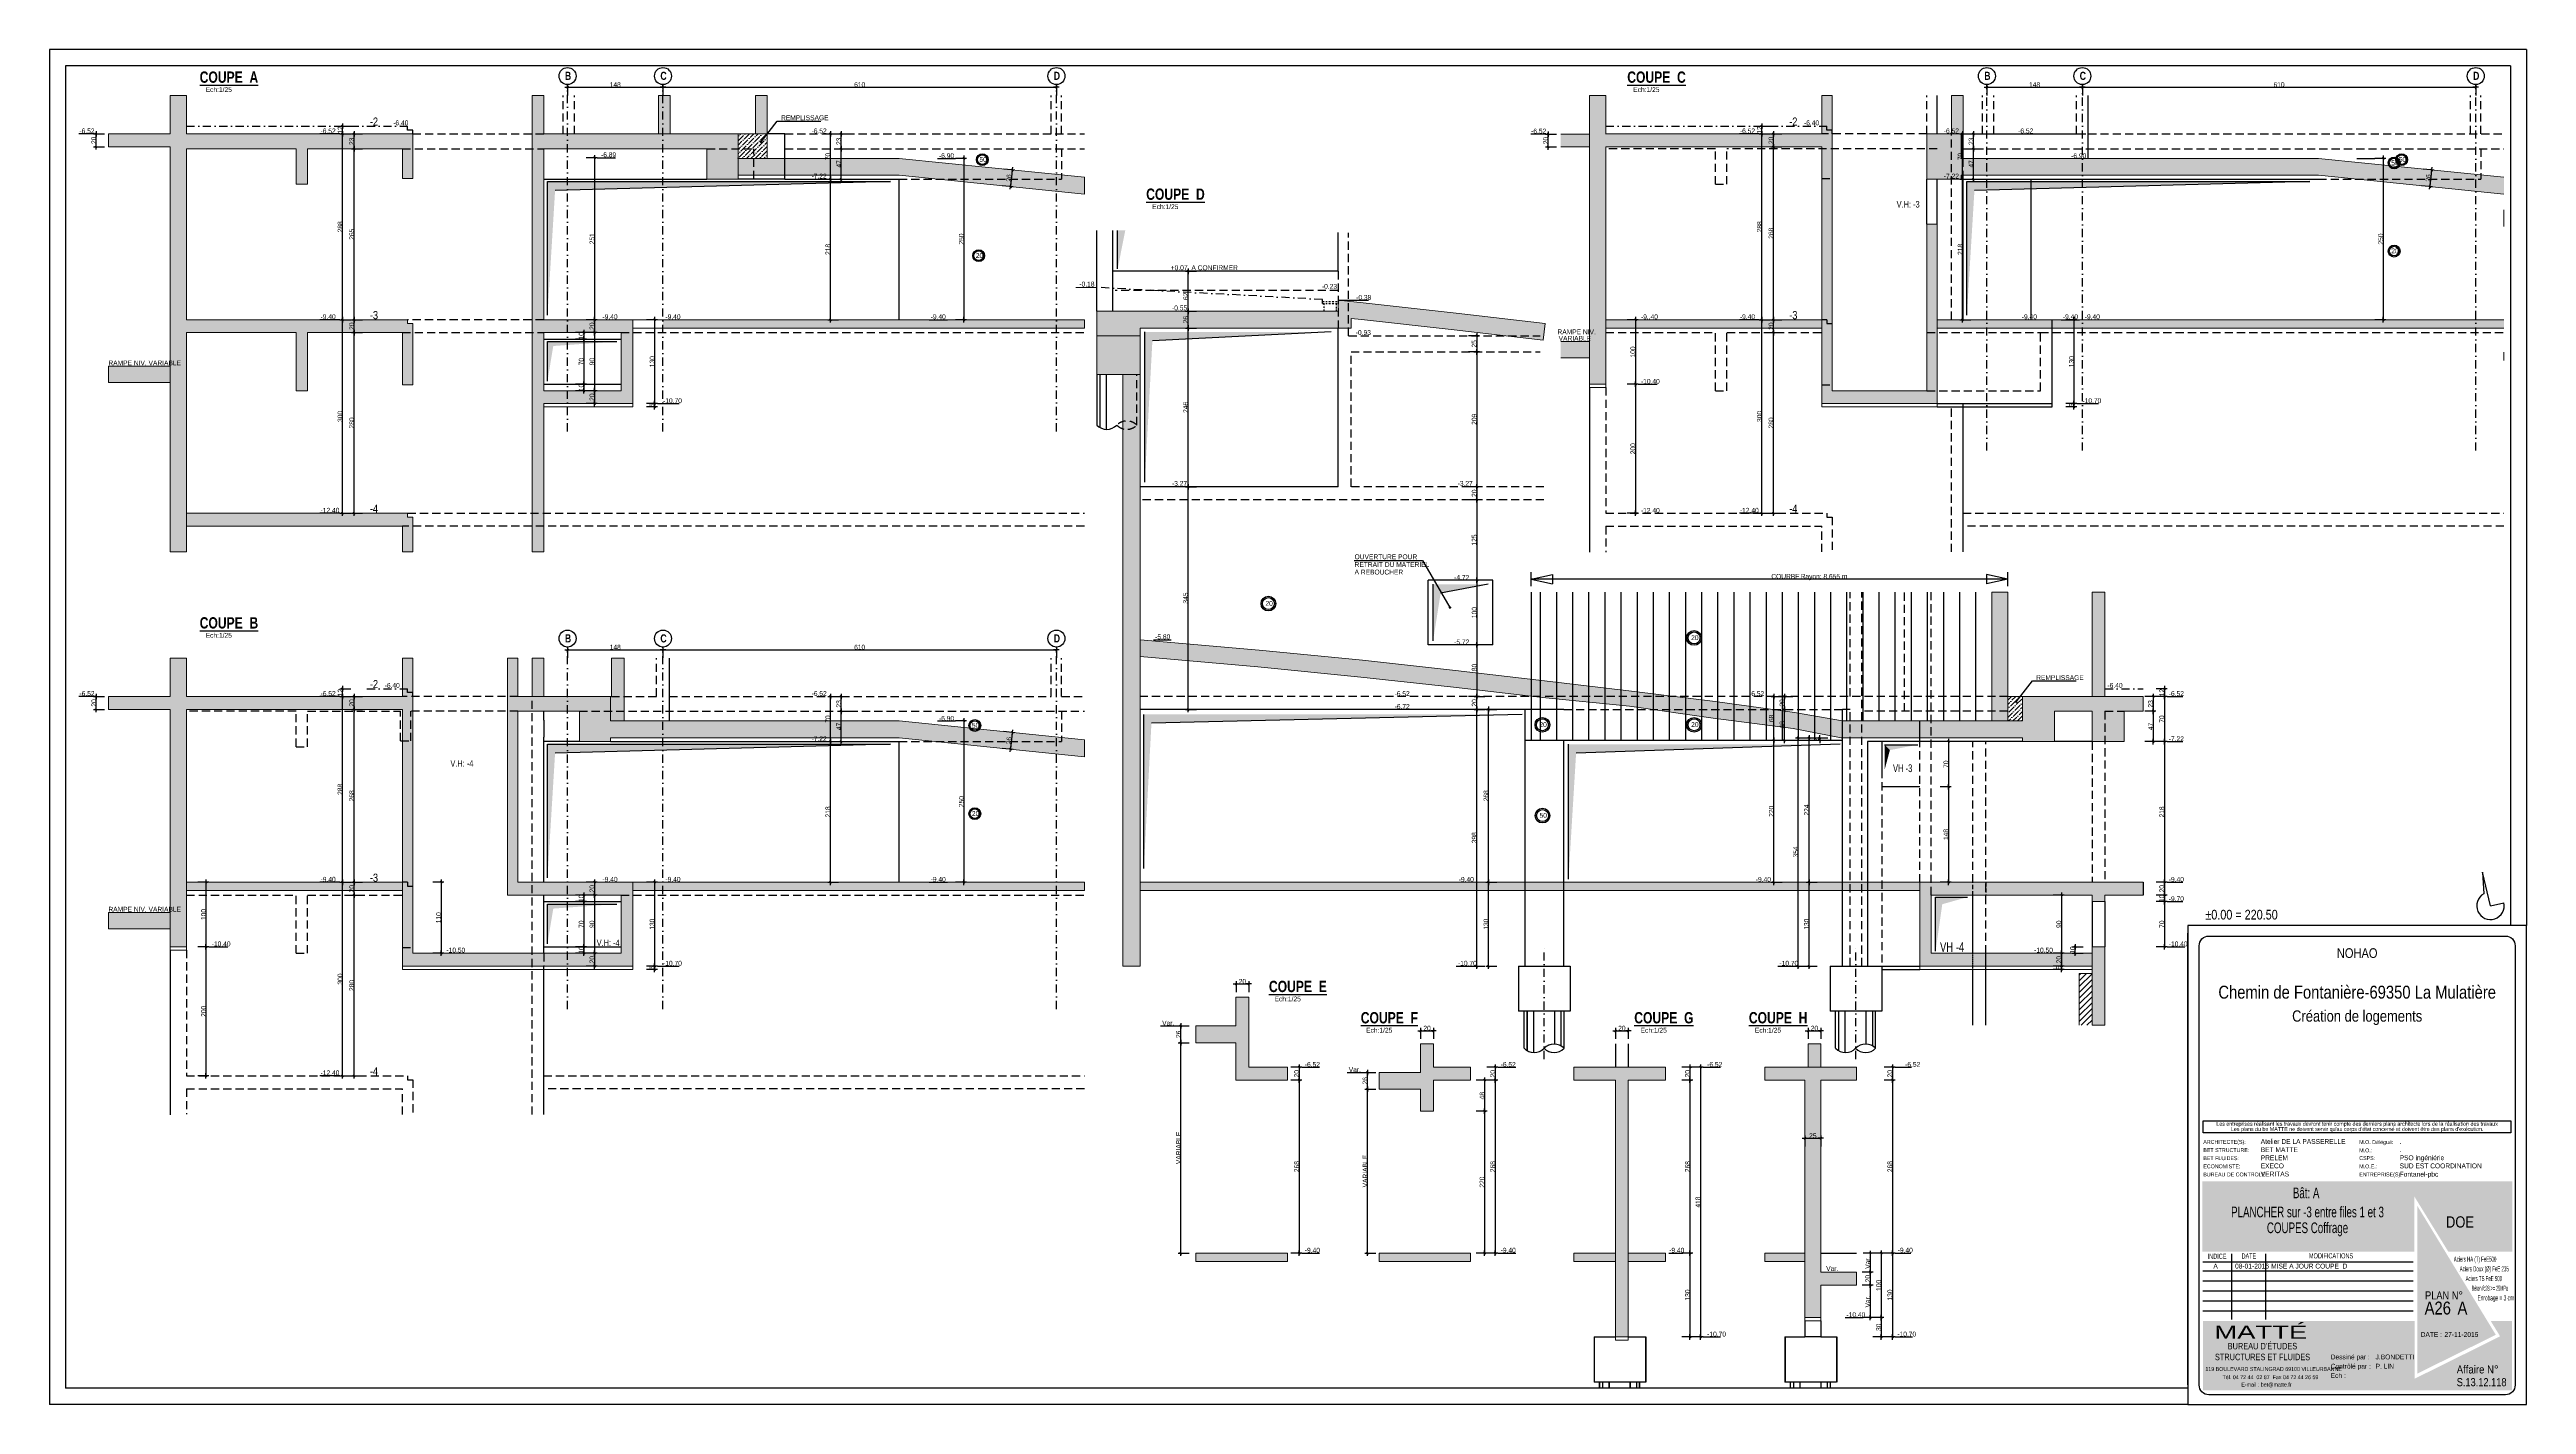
# Model space of a CAD drawing. Header units: metres. Extents: x 21407 to 29089, y -142450 to -138250.
import ezdxf
from ezdxf.enums import TextEntityAlignment as Align

# ---------------------------------------------------------------- set-up
doc = ezdxf.new("R2010")
doc.units = ezdxf.units.M
doc.header["$PDMODE"] = 65
for name, pattern in [('CACHEx2', [19.05, 12.7, -6.35]), ('INTERROMPU2', [9.525, 6.35, -3.175]), ('TIRETPTX2', [50.8, 25.4, -12.7, 0, -12.7])]:
    doc.linetypes.add(name, pattern=pattern)
for name, color, linetype in [('01-Cad  2', 1, 'Continuous'), ('01_cartouche', 7, 'Continuous'), ('01_cote_gen', 4, 'Continuous'), ('01_isolant ext', 2, 'TIRETPTX2'), ('01_linteaux', 3, 'Continuous'), ('01_murs_coup', 5, 'Continuous'), ('01_murs_sup', 2, 'INTERROMPU2'), ('01_poch_BN', 9, 'Continuous'), ('01_poch_murs', 251, 'Continuous'), ('01_texte', 230, 'Continuous'), ('AA_COTES', 2, 'Continuous')]:
    doc.layers.add(name, color=color, linetype=linetype)
doc.styles.add('arialstyle', font='ARIALN.TTF')
doc.styles.add('cartouche', font='ARIALN.TTF', dxfattribs={"width": 0.01})
doc.styles.add('cartouche1', font='ARIALN.TTF')
doc.styles.add('impact', font='impact.ttf')
doc.styles.add('MATTE_TXT', font='arial.ttf')
doc.styles.add('STYLE2', font='ARIALN.TTF')
doc.styles.add('stylemattecart', font='ARIALN.TTF')
doc.dimstyles.new('JB25', dxfattribs={"dimscale": 0.1, "dimtxt": 150, "dimasz": 17, "dimexe": 0.1, "dimexo": 0.1, "dimgap": 0.09, "dimtad": 1, "dimdec": 1, "dimlfac": 0.5, "dimdsep": 46, "dimtxsty": 'STYLE2', "dimblk1": 'BOND_G', "dimblk2": 'BOND_D', "dimsah": 1, "dimcen": 1.5, "dimdle": 0.01, "dimse1": 1, "dimse2": 1, "dimclrd": 4, "dimclre": 2, "dimclrt": 5, "dimadec": 0, "dimazin": 0, "dimtfac": 2.333333, "dimtdec": 1, "dimtix": 1, "dimtmove": 2, "dimatfit": 3, "dimldrblk": 'BOND_G', "dimfxl": 1, "dimtolj": 1, "dimtzin": 0, "dimarcsym": 0})
doc.dimstyles.new('JB50', dxfattribs={"dimscale": 0.1, "dimtxt": 150, "dimasz": 15, "dimexe": 0.1, "dimexo": 0.1, "dimgap": 0.09, "dimtad": 1, "dimdec": 1, "dimdsep": 46, "dimtxsty": 'STYLE2', "dimblk1": 'BOND_G', "dimblk2": 'BOND_D', "dimsah": 1, "dimcen": 1.5, "dimdle": 0.01, "dimse1": 1, "dimse2": 1, "dimclrd": 4, "dimclre": 2, "dimclrt": 6, "dimazin": 2, "dimtfac": 2.333333, "dimtdec": 1, "dimtix": 1, "dimtmove": 2, "dimatfit": 3, "dimldrblk": 'BOND_G', "dimfxl": 1, "dimtolj": 1, "dimtzin": 0, "dimarcsym": 0})

# ---------------------------------------------------------------- blocks, each defined once
blk = doc.blocks.new('BOND_G')
at = {"layer": 'AA_COTES', "color": 0}
for p, q in [((5, 0), (-5, 0)), ((1.8, 1.8), (-1.8, -1.8)), ((0, -5), (0, 15))]:
    blk.add_line(p, q, dxfattribs=at)
blk = doc.blocks.new('BOND_D')
at = {"layer": 'AA_COTES', "color": 0}
for p, q in [((5, 0), (-5, 0)), ((-1.8, -1.8), (1.8, 1.8)), ((0, 5), (0, -15))]:
    blk.add_line(p, q, dxfattribs=at)
blk = doc.blocks.new('*D41')
at = {"layer": '01_cote_gen', "color": 4, "lineweight": -2, "transparency": 16777216}
blk.add_line((23828.9, -139085.7), (23828.9, -138653.1), dxfattribs=at)
at = {"layer": 'DEFPOINTS', "color": 0, "lineweight": 0, "transparency": 16777216}
for p in [(23828.9, -138651.4), (23868.6, -138651.4), (23854.1, -139087.4)]:
    blk.add_point(p, dxfattribs=at)
at = {"layer": '01_cote_gen', "color": 4, "lineweight": -2, "transparency": 16777216, "xscale": 1.7, "yscale": 1.7, "zscale": 1.7}
for name, p, rotation in [('BOND_D', (23828.9, -138651.4), 90), ('BOND_G', (23828.9, -139087.4), 270)]:
    blk.add_blockref(name, p, dxfattribs=dict(at, rotation=rotation))
at = {"layer": '01_cote_gen', "color": 5, "lineweight": 0, "transparency": 16777216, "insert": (23821.2, -138869.4), "char_height": 15, "attachment_point": 5, "rotation": 90, "style": 'STYLE2'}
blk.add_mtext('\\A1;218', dxfattribs=at)
blk = doc.blocks.new('*D42')
at = {"layer": '01_cote_gen', "color": 4, "lineweight": -2, "transparency": 16777216}
blk.add_line((23828.9, -138649.7), (23828.9, -138513.1), dxfattribs=at)
at = {"layer": 'DEFPOINTS', "color": 0, "lineweight": 0, "transparency": 16777216}
for p in [(23828.9, -138511.4), (23920.3, -138511.4), (23902.2, -138651.4)]:
    blk.add_point(p, dxfattribs=at)
at = {"layer": '01_cote_gen', "color": 4, "lineweight": -2, "transparency": 16777216, "xscale": 1.7, "yscale": 1.7, "zscale": 1.7}
for name, p, rotation in [('BOND_D', (23828.9, -138511.4), 90), ('BOND_G', (23828.9, -138651.4), 270)]:
    blk.add_blockref(name, p, dxfattribs=dict(at, rotation=rotation))
at = {"layer": '01_cote_gen', "color": 5, "lineweight": 0, "transparency": 16777216, "insert": (23821.2, -138581.4), "char_height": 15, "attachment_point": 5, "rotation": 90, "style": 'STYLE2'}
blk.add_mtext('\\A1;70', dxfattribs=at)
blk = doc.blocks.new('*D43')
at = {"layer": '01_cote_gen', "color": 4, "lineweight": -2, "transparency": 16777216}
blk.add_line((23862.7, -138649.7), (23862.7, -138559.1), dxfattribs=at)
at = {"layer": 'DEFPOINTS', "color": 0, "lineweight": 0, "transparency": 16777216}
for p in [(23862.7, -138557.4), (23881.8, -138557.4), (23881.8, -138651.4)]:
    blk.add_point(p, dxfattribs=at)
at = {"layer": '01_cote_gen', "color": 4, "lineweight": -2, "transparency": 16777216, "xscale": 1.7, "yscale": 1.7, "zscale": 1.7}
for name, p, rotation in [('BOND_D', (23862.7, -138557.4), 90), ('BOND_G', (23862.7, -138651.4), 270)]:
    blk.add_blockref(name, p, dxfattribs=dict(at, rotation=rotation))
at = {"layer": '01_cote_gen', "color": 5, "lineweight": 0, "transparency": 16777216, "insert": (23855.2, -138604.4), "char_height": 15, "attachment_point": 5, "rotation": 90, "style": 'STYLE2'}
blk.add_mtext('\\A1;47', dxfattribs=at)
blk = doc.blocks.new('*D44')
at = {"layer": '01_cote_gen', "color": 4, "lineweight": -2, "transparency": 16777216}
blk.add_line((23862.7, -138555.7), (23862.7, -138513.1), dxfattribs=at)
at = {"layer": 'DEFPOINTS', "color": 0, "lineweight": 0, "transparency": 16777216}
for p in [(23862.7, -138511.4), (23888.2, -138557.4), (23895.2, -138511.4)]:
    blk.add_point(p, dxfattribs=at)
at = {"layer": '01_cote_gen', "color": 4, "lineweight": -2, "transparency": 16777216, "xscale": 1.7, "yscale": 1.7, "zscale": 1.7}
for name, p, rotation in [('BOND_D', (23862.7, -138511.4), 90), ('BOND_G', (23862.7, -138557.4), 270)]:
    blk.add_blockref(name, p, dxfattribs=dict(at, rotation=rotation))
at = {"layer": '01_cote_gen', "color": 5, "lineweight": 0, "transparency": 16777216, "insert": (23855, -138534.4), "char_height": 15, "attachment_point": 5, "rotation": 90, "style": 'STYLE2'}
blk.add_mtext('\\A1;23', dxfattribs=at)
blk = doc.blocks.new('*D45')
at = {"layer": '01_cote_gen', "color": 4, "lineweight": -2, "transparency": 16777216}
blk.add_line((23097.3, -138587.1), (23097.3, -139085.7), dxfattribs=at)
at = {"layer": 'DEFPOINTS', "color": 0, "lineweight": 0, "transparency": 16777216}
for p in [(23000.3, -138585.4), (23080.7, -139087.4), (23097.3, -139087.4)]:
    blk.add_point(p, dxfattribs=at)
at = {"layer": '01_cote_gen', "color": 4, "lineweight": -2, "transparency": 16777216, "xscale": 1.7, "yscale": 1.7, "zscale": 1.7}
for name, p, rotation in [('BOND_G', (23097.3, -138585.4), 90), ('BOND_D', (23097.3, -139087.4), 270)]:
    blk.add_blockref(name, p, dxfattribs=dict(at, rotation=rotation))
at = {"layer": '01_cote_gen', "color": 5, "lineweight": 0, "transparency": 16777216, "insert": (23089.6, -138836.4), "char_height": 15, "attachment_point": 5, "rotation": 90, "style": 'STYLE2'}
blk.add_mtext('\\A1;251', dxfattribs=at)
blk = doc.blocks.new('*D46')
at = {"layer": '01_cote_gen', "color": 4, "lineweight": -2, "transparency": 16777216}
blk.add_line((23015.4, -138366.5), (23308, -138366.5), dxfattribs=at)
at = {"layer": 'DEFPOINTS', "color": 0, "lineweight": 0, "transparency": 16777216}
for p in [(23013.7, -138364.1), (23309.7, -138364.1), (23309.7, -138366.5)]:
    blk.add_point(p, dxfattribs=at)
at = {"layer": '01_cote_gen', "color": 4, "lineweight": -2, "transparency": 16777216, "xscale": 1.7, "yscale": 1.7, "zscale": 1.7, "rotation": 180}
blk.add_blockref('BOND_G', (23013.7, -138366.5), dxfattribs=at)
at = {"layer": '01_cote_gen', "color": 4, "lineweight": -2, "transparency": 16777216, "xscale": 1.7, "yscale": 1.7, "zscale": 1.7}
blk.add_blockref('BOND_D', (23309.7, -138366.5), dxfattribs=at)
at = {"layer": '01_cote_gen', "color": 5, "lineweight": 0, "transparency": 16777216, "insert": (23161.7, -138358.8), "char_height": 15, "attachment_point": 5, "style": 'STYLE2'}
blk.add_mtext('\\A1;148', dxfattribs=at)
blk = doc.blocks.new('*D47')
at = {"layer": '01_cote_gen', "color": 4, "lineweight": -2, "transparency": 16777216}
blk.add_line((23311.4, -138366.5), (24528, -138366.5), dxfattribs=at)
at = {"layer": 'DEFPOINTS', "color": 0, "lineweight": 0, "transparency": 16777216}
for p in [(23309.7, -138392), (24529.7, -138366.5), (24529.7, -138443.7)]:
    blk.add_point(p, dxfattribs=at)
at = {"layer": '01_cote_gen', "color": 4, "lineweight": -2, "transparency": 16777216, "xscale": 1.7, "yscale": 1.7, "zscale": 1.7, "rotation": 180}
blk.add_blockref('BOND_G', (23309.7, -138366.5), dxfattribs=at)
at = {"layer": '01_cote_gen', "color": 4, "lineweight": -2, "transparency": 16777216, "xscale": 1.7, "yscale": 1.7, "zscale": 1.7}
blk.add_blockref('BOND_D', (24529.7, -138366.5), dxfattribs=at)
at = {"layer": '01_cote_gen', "color": 5, "lineweight": 0, "transparency": 16777216, "insert": (23919.7, -138358.8), "char_height": 15, "attachment_point": 5, "style": 'STYLE2'}
blk.add_mtext('\\A1;610', dxfattribs=at)
blk = doc.blocks.new('*D48')
at = {"layer": '01_cote_gen', "color": 4, "lineweight": -2, "transparency": 16777216}
blk.add_line((23097.3, -139089.1), (23097.3, -139125.7), dxfattribs=at)
at = {"layer": 'DEFPOINTS', "color": 0, "lineweight": 0, "transparency": 16777216}
for p in [(23121.2, -139087.4), (23097.3, -139127.4), (23121.2, -139127.4)]:
    blk.add_point(p, dxfattribs=at)
at = {"layer": '01_cote_gen', "color": 4, "lineweight": -2, "transparency": 16777216, "xscale": 1.7, "yscale": 1.7, "zscale": 1.7}
for name, p, rotation in [('BOND_G', (23097.3, -139087.4), 90), ('BOND_D', (23097.3, -139127.4), 270)]:
    blk.add_blockref(name, p, dxfattribs=dict(at, rotation=rotation))
at = {"layer": '01_cote_gen', "color": 5, "lineweight": 0, "transparency": 16777216, "insert": (23089.6, -139107.4), "char_height": 15, "attachment_point": 5, "rotation": 90, "style": 'STYLE2'}
blk.add_mtext('\\A1;20', dxfattribs=at)
blk = doc.blocks.new('*D49')
at = {"layer": '01_cote_gen', "color": 4, "lineweight": -2, "transparency": 16777216}
blk.add_line((23063.9, -139129.1), (23063.9, -139145.7), dxfattribs=at)
at = {"layer": 'DEFPOINTS', "color": 0, "lineweight": 0, "transparency": 16777216}
for p in [(23063.9, -139147.4), (23090.1, -139127.4), (23090.1, -139147.4)]:
    blk.add_point(p, dxfattribs=at)
at = {"layer": '01_cote_gen', "color": 4, "lineweight": -2, "transparency": 16777216, "xscale": 1.7, "yscale": 1.7, "zscale": 1.7}
for name, p, rotation in [('BOND_G', (23063.9, -139127.4), 90), ('BOND_D', (23063.9, -139147.4), 270)]:
    blk.add_blockref(name, p, dxfattribs=dict(at, rotation=rotation))
at = {"layer": '01_cote_gen', "color": 5, "lineweight": 0, "transparency": 16777216, "insert": (23056.2, -139137.4), "char_height": 15, "attachment_point": 5, "rotation": 90, "style": 'STYLE2'}
blk.add_mtext('\\A1;10', dxfattribs=at)
blk = doc.blocks.new('*D50')
at = {"layer": '01_cote_gen', "color": 4, "lineweight": -2, "transparency": 16777216}
blk.add_line((23063.9, -139149.1), (23063.9, -139285.7), dxfattribs=at)
at = {"layer": 'DEFPOINTS', "color": 0, "lineweight": 0, "transparency": 16777216}
for p in [(23095.1, -139147.4), (23063.9, -139287.4), (23102.9, -139287.4)]:
    blk.add_point(p, dxfattribs=at)
at = {"layer": '01_cote_gen', "color": 4, "lineweight": -2, "transparency": 16777216, "xscale": 1.7, "yscale": 1.7, "zscale": 1.7}
for name, p, rotation in [('BOND_G', (23063.9, -139147.4), 90), ('BOND_D', (23063.9, -139287.4), 270)]:
    blk.add_blockref(name, p, dxfattribs=dict(at, rotation=rotation))
at = {"layer": '01_cote_gen', "color": 5, "lineweight": 0, "transparency": 16777216, "insert": (23056.2, -139217.4), "char_height": 15, "attachment_point": 5, "rotation": 90, "style": 'STYLE2'}
blk.add_mtext('\\A1;70', dxfattribs=at)
blk = doc.blocks.new('*D51')
at = {"layer": '01_cote_gen', "color": 4, "lineweight": -2, "transparency": 16777216}
blk.add_line((23063.9, -139289.1), (23063.9, -139305.7), dxfattribs=at)
at = {"layer": 'DEFPOINTS', "color": 0, "lineweight": 0, "transparency": 16777216}
for p in [(23063.9, -139307.4), (23095.1, -139287.4), (23095.1, -139307.4)]:
    blk.add_point(p, dxfattribs=at)
at = {"layer": '01_cote_gen', "color": 4, "lineweight": -2, "transparency": 16777216, "xscale": 1.7, "yscale": 1.7, "zscale": 1.7}
for name, p, rotation in [('BOND_G', (23063.9, -139287.4), 90), ('BOND_D', (23063.9, -139307.4), 270)]:
    blk.add_blockref(name, p, dxfattribs=dict(at, rotation=rotation))
at = {"layer": '01_cote_gen', "color": 5, "lineweight": 0, "transparency": 16777216, "insert": (23056.2, -139297.4), "char_height": 15, "attachment_point": 5, "rotation": 90, "style": 'STYLE2'}
blk.add_mtext('\\A1;10', dxfattribs=at)
blk = doc.blocks.new('*D52')
at = {"layer": '01_cote_gen', "color": 4, "lineweight": -2, "transparency": 16777216}
blk.add_line((23097.3, -139129.1), (23097.3, -139305.7), dxfattribs=at)
at = {"layer": 'DEFPOINTS', "color": 0, "lineweight": 0, "transparency": 16777216}
for p in [(23127.4, -139127.4), (23097.3, -139307.4), (23117.3, -139307.4)]:
    blk.add_point(p, dxfattribs=at)
at = {"layer": '01_cote_gen', "color": 4, "lineweight": -2, "transparency": 16777216, "xscale": 1.7, "yscale": 1.7, "zscale": 1.7}
for name, p, rotation in [('BOND_G', (23097.3, -139127.4), 90), ('BOND_D', (23097.3, -139307.4), 270)]:
    blk.add_blockref(name, p, dxfattribs=dict(at, rotation=rotation))
at = {"layer": '01_cote_gen', "color": 5, "lineweight": 0, "transparency": 16777216, "insert": (23089.6, -139217.4), "char_height": 15, "attachment_point": 5, "rotation": 90, "style": 'STYLE2'}
blk.add_mtext('\\A1;90', dxfattribs=at)
blk = doc.blocks.new('*D53')
at = {"layer": '01_cote_gen', "color": 4, "lineweight": -2, "transparency": 16777216}
blk.add_line((23097.3, -139309.1), (23097.3, -139345.7), dxfattribs=at)
at = {"layer": 'DEFPOINTS', "color": 0, "lineweight": 0, "transparency": 16777216}
for p in [(23120.7, -139307.4), (23097.3, -139347.4), (23120.7, -139347.4)]:
    blk.add_point(p, dxfattribs=at)
at = {"layer": '01_cote_gen', "color": 4, "lineweight": -2, "transparency": 16777216, "xscale": 1.7, "yscale": 1.7, "zscale": 1.7}
for name, p, rotation in [('BOND_G', (23097.3, -139307.4), 90), ('BOND_D', (23097.3, -139347.4), 270)]:
    blk.add_blockref(name, p, dxfattribs=dict(at, rotation=rotation))
at = {"layer": '01_cote_gen', "color": 5, "lineweight": 0, "transparency": 16777216, "insert": (23089.6, -139327.4), "char_height": 15, "attachment_point": 5, "rotation": 90, "style": 'STYLE2'}
blk.add_mtext('\\A1;20', dxfattribs=at)
blk = doc.blocks.new('*D54')
at = {"layer": '01_cote_gen', "color": 4, "lineweight": -2, "transparency": 16777216}
blk.add_line((23283.7, -139089.1), (23283.7, -139345.7), dxfattribs=at)
at = {"layer": 'DEFPOINTS', "color": 0, "lineweight": 0, "transparency": 16777216}
for p in [(23262, -139087.4), (23215.7, -139347.4), (23283.7, -139347.4)]:
    blk.add_point(p, dxfattribs=at)
at = {"layer": '01_cote_gen', "color": 4, "lineweight": -2, "transparency": 16777216, "xscale": 1.7, "yscale": 1.7, "zscale": 1.7}
for name, p, rotation in [('BOND_G', (23283.7, -139087.4), 90), ('BOND_D', (23283.7, -139347.4), 270)]:
    blk.add_blockref(name, p, dxfattribs=dict(at, rotation=rotation))
at = {"layer": '01_cote_gen', "color": 5, "lineweight": 0, "transparency": 16777216, "insert": (23276.1, -139217.4), "char_height": 15, "attachment_point": 5, "rotation": 90, "style": 'STYLE2'}
blk.add_mtext('\\A1;130', dxfattribs=at)
blk = doc.blocks.new('*D55')
at = {"layer": '01_cote_gen', "color": 4, "lineweight": -2, "transparency": 16777216}
blk.add_line((23283.7, -139349.1), (23283.7, -139355.7), dxfattribs=at)
at = {"layer": 'DEFPOINTS', "color": 0, "lineweight": 0, "transparency": 16777216}
for p in [(23215.7, -139347.4), (23215.7, -139357.4), (23283.7, -139357.4)]:
    blk.add_point(p, dxfattribs=at)
at = {"layer": '01_cote_gen', "color": 4, "lineweight": -2, "transparency": 16777216, "xscale": 1.7, "yscale": 1.7, "zscale": 1.7}
for name, p, rotation in [('BOND_G', (23283.7, -139347.4), 90), ('BOND_D', (23283.7, -139357.4), 270)]:
    blk.add_blockref(name, p, dxfattribs=dict(at, rotation=rotation))
at = {"layer": '01_cote_gen', "color": 5, "lineweight": 0, "transparency": 16777216, "insert": (23276.1, -139352.4), "char_height": 15, "attachment_point": 5, "rotation": 90, "style": 'STYLE2'}
blk.add_mtext('\\A1;5', dxfattribs=at)
blk = doc.blocks.new('*D56')
at = {"layer": '01_cote_gen', "color": 4, "lineweight": -2, "transparency": 16777216}
blk.add_line((22352, -139685.7), (22352, -139129.1), dxfattribs=at)
at = {"layer": 'DEFPOINTS', "color": 0, "lineweight": 0, "transparency": 16777216}
for p in [(22352, -139127.4), (22391.7, -139127.4), (22391.7, -139687.4)]:
    blk.add_point(p, dxfattribs=at)
at = {"layer": '01_cote_gen', "color": 4, "lineweight": -2, "transparency": 16777216, "xscale": 1.7, "yscale": 1.7, "zscale": 1.7}
for name, p, rotation in [('BOND_D', (22352, -139127.4), 90), ('BOND_G', (22352, -139687.4), 270)]:
    blk.add_blockref(name, p, dxfattribs=dict(at, rotation=rotation))
at = {"layer": '01_cote_gen', "color": 5, "lineweight": 0, "transparency": 16777216, "insert": (22344.3, -139407.4), "char_height": 15, "attachment_point": 5, "rotation": 90, "style": 'STYLE2'}
blk.add_mtext('\\A1;280', dxfattribs=at)
blk = doc.blocks.new('*D57')
at = {"layer": '01_cote_gen', "color": 4, "lineweight": -2, "transparency": 16777216}
blk.add_line((22352, -139125.7), (22352, -139089.1), dxfattribs=at)
at = {"layer": 'DEFPOINTS', "color": 0, "lineweight": 0, "transparency": 16777216}
for p in [(22352, -139087.4), (22421.7, -139087.4), (22391.7, -139127.4)]:
    blk.add_point(p, dxfattribs=at)
at = {"layer": '01_cote_gen', "color": 4, "lineweight": -2, "transparency": 16777216, "xscale": 1.7, "yscale": 1.7, "zscale": 1.7}
for name, p, rotation in [('BOND_D', (22352, -139087.4), 90), ('BOND_G', (22352, -139127.4), 270)]:
    blk.add_blockref(name, p, dxfattribs=dict(at, rotation=rotation))
at = {"layer": '01_cote_gen', "color": 5, "lineweight": 0, "transparency": 16777216, "insert": (22344.3, -139107.4), "char_height": 15, "attachment_point": 5, "rotation": 90, "style": 'STYLE2'}
blk.add_mtext('\\A1;20', dxfattribs=at)
blk = doc.blocks.new('*D58')
at = {"layer": '01_cote_gen', "color": 4, "lineweight": -2, "transparency": 16777216}
blk.add_line((22316.1, -139685.7), (22316.1, -139089.1), dxfattribs=at)
at = {"layer": 'DEFPOINTS', "color": 0, "lineweight": 0, "transparency": 16777216}
for p in [(22316.1, -139087.4), (22419.7, -139087.4), (22419.7, -139687.4)]:
    blk.add_point(p, dxfattribs=at)
at = {"layer": '01_cote_gen', "color": 4, "lineweight": -2, "transparency": 16777216, "xscale": 1.7, "yscale": 1.7, "zscale": 1.7}
for name, p, rotation in [('BOND_D', (22316.1, -139087.4), 90), ('BOND_G', (22316.1, -139687.4), 270)]:
    blk.add_blockref(name, p, dxfattribs=dict(at, rotation=rotation))
at = {"layer": '01_cote_gen', "color": 5, "lineweight": 0, "transparency": 16777216, "insert": (22308.4, -139387.4), "char_height": 15, "attachment_point": 5, "rotation": 90, "style": 'STYLE2'}
blk.add_mtext('\\A1;300', dxfattribs=at)
blk = doc.blocks.new('*D59')
at = {"layer": '01_cote_gen', "color": 4, "lineweight": -2, "transparency": 16777216}
blk.add_line((22352, -139085.7), (22352, -138559.1), dxfattribs=at)
at = {"layer": 'DEFPOINTS', "color": 0, "lineweight": 0, "transparency": 16777216}
for p in [(22352, -138557.4), (22446.7, -138557.4), (22423.7, -139087.4)]:
    blk.add_point(p, dxfattribs=at)
at = {"layer": '01_cote_gen', "color": 4, "lineweight": -2, "transparency": 16777216, "xscale": 1.7, "yscale": 1.7, "zscale": 1.7}
for name, p, rotation in [('BOND_D', (22352, -138557.4), 90), ('BOND_G', (22352, -139087.4), 270)]:
    blk.add_blockref(name, p, dxfattribs=dict(at, rotation=rotation))
at = {"layer": '01_cote_gen', "color": 5, "lineweight": 0, "transparency": 16777216, "insert": (22344.3, -138822.4), "char_height": 15, "attachment_point": 5, "rotation": 90, "style": 'STYLE2'}
blk.add_mtext('\\A1;265', dxfattribs=at)
blk = doc.blocks.new('*D60')
at = {"layer": '01_cote_gen', "color": 4, "lineweight": -2, "transparency": 16777216}
blk.add_line((22352, -138555.7), (22352, -138513.2), dxfattribs=at)
at = {"layer": 'DEFPOINTS', "color": 0, "lineweight": 0, "transparency": 16777216}
for p in [(22352, -138511.5), (22419.6, -138511.5), (22419.7, -138557.4)]:
    blk.add_point(p, dxfattribs=at)
at = {"layer": '01_cote_gen', "color": 4, "lineweight": -2, "transparency": 16777216, "xscale": 1.7, "yscale": 1.7, "zscale": 1.7}
for name, p, rotation in [('BOND_D', (22352, -138511.5), 90), ('BOND_G', (22352, -138557.4), 270)]:
    blk.add_blockref(name, p, dxfattribs=dict(at, rotation=rotation))
at = {"layer": '01_cote_gen', "color": 5, "lineweight": 0, "transparency": 16777216, "insert": (22344.3, -138534.5), "char_height": 15, "attachment_point": 5, "rotation": 90, "style": 'STYLE2'}
blk.add_mtext('\\A1;23', dxfattribs=at)
blk = doc.blocks.new('*D61')
at = {"layer": '01_cote_gen', "color": 4, "lineweight": -2, "transparency": 16777216}
blk.add_line((22316.1, -139085.7), (22316.1, -138513.2), dxfattribs=at)
at = {"layer": 'DEFPOINTS', "color": 0, "lineweight": 0, "transparency": 16777216}
for p in [(22316.1, -138511.5), (22431.6, -138511.5), (22391.7, -139087.4)]:
    blk.add_point(p, dxfattribs=at)
at = {"layer": '01_cote_gen', "color": 4, "lineweight": -2, "transparency": 16777216, "xscale": 1.7, "yscale": 1.7, "zscale": 1.7}
for name, p, rotation in [('BOND_D', (22316.1, -138511.5), 90), ('BOND_G', (22316.1, -139087.4), 270)]:
    blk.add_blockref(name, p, dxfattribs=dict(at, rotation=rotation))
at = {"layer": '01_cote_gen', "color": 5, "lineweight": 0, "transparency": 16777216, "insert": (22308.4, -138799.5), "char_height": 15, "attachment_point": 5, "rotation": 90, "style": 'STYLE2'}
blk.add_mtext('\\A1;288', dxfattribs=at)
blk = doc.blocks.new('*D62')
at = {"layer": '01_cote_gen', "color": 4, "lineweight": -2, "transparency": 16777216}
blk.add_line((22316.1, -138509.8), (22316.1, -138489.1), dxfattribs=at)
at = {"layer": 'DEFPOINTS', "color": 0, "lineweight": 0, "transparency": 16777216}
for p in [(22316.1, -138487.4), (22407.9, -138487.4), (22407.9, -138511.5)]:
    blk.add_point(p, dxfattribs=at)
at = {"layer": '01_cote_gen', "color": 4, "lineweight": -2, "transparency": 16777216, "xscale": 1.7, "yscale": 1.7, "zscale": 1.7}
for name, p, rotation in [('BOND_D', (22316.1, -138487.4), 90), ('BOND_G', (22316.1, -138511.5), 270)]:
    blk.add_blockref(name, p, dxfattribs=dict(at, rotation=rotation))
at = {"layer": '01_cote_gen', "color": 5, "lineweight": 0, "transparency": 16777216, "insert": (22308.6, -138499.5), "char_height": 15, "attachment_point": 5, "rotation": 90, "style": 'STYLE2'}
blk.add_mtext('\\A1;12', dxfattribs=at)
blk = doc.blocks.new('*D63')
at = {"layer": '01_cote_gen', "color": 4, "lineweight": -2, "transparency": 16777216}
blk.add_line((24392.4, -138624.8), (24387.4, -138673.1), dxfattribs=at)
at = {"layer": 'DEFPOINTS', "color": 0, "lineweight": 0, "transparency": 16777216}
for p in [(24411.8, -138625), (24387.3, -138674.8), (24406.6, -138676.8)]:
    blk.add_point(p, dxfattribs=at)
at = {"layer": '01_cote_gen', "color": 4, "lineweight": -2, "transparency": 16777216, "xscale": 1.7, "yscale": 1.7, "zscale": 1.7}
for name, p, rotation in [('BOND_G', (24392.5, -138623.1), 84.19676195300264), ('BOND_D', (24387.3, -138674.8), 264.1967619530026)]:
    blk.add_blockref(name, p, dxfattribs=dict(at, rotation=rotation))
at = {"layer": '01_cote_gen', "color": 5, "lineweight": 0, "transparency": 16777216, "insert": (24382.3, -138648.2), "char_height": 15, "attachment_point": 5, "rotation": 84.19676, "style": 'STYLE2'}
blk.add_mtext('\\A1;26', dxfattribs=at)
blk = doc.blocks.new('*D64')
at = {"layer": '01_cote_gen', "color": 4, "lineweight": -2, "transparency": 16777216}
blk.add_line((23828.9, -140829.6), (23828.9, -140397), dxfattribs=at)
at = {"layer": 'DEFPOINTS', "color": 0, "lineweight": 0, "transparency": 16777216}
for p in [(23828.9, -140395.3), (23868.6, -140395.3), (23854.1, -140831.3)]:
    blk.add_point(p, dxfattribs=at)
at = {"layer": '01_cote_gen', "color": 4, "lineweight": -2, "transparency": 16777216, "xscale": 1.7, "yscale": 1.7, "zscale": 1.7}
for name, p, rotation in [('BOND_D', (23828.9, -140395.3), 90), ('BOND_G', (23828.9, -140831.3), 270)]:
    blk.add_blockref(name, p, dxfattribs=dict(at, rotation=rotation))
at = {"layer": '01_cote_gen', "color": 5, "lineweight": 0, "transparency": 16777216, "insert": (23821.2, -140613.3), "char_height": 15, "attachment_point": 5, "rotation": 90, "style": 'STYLE2'}
blk.add_mtext('\\A1;218', dxfattribs=at)
blk = doc.blocks.new('*D65')
at = {"layer": '01_cote_gen', "color": 4, "lineweight": -2, "transparency": 16777216}
blk.add_line((23828.9, -140393.6), (23828.9, -140257), dxfattribs=at)
at = {"layer": 'DEFPOINTS', "color": 0, "lineweight": 0, "transparency": 16777216}
for p in [(23828.9, -140255.3), (23920.3, -140255.3), (23902.2, -140395.3)]:
    blk.add_point(p, dxfattribs=at)
at = {"layer": '01_cote_gen', "color": 4, "lineweight": -2, "transparency": 16777216, "xscale": 1.7, "yscale": 1.7, "zscale": 1.7}
for name, p, rotation in [('BOND_D', (23828.9, -140255.3), 90), ('BOND_G', (23828.9, -140395.3), 270)]:
    blk.add_blockref(name, p, dxfattribs=dict(at, rotation=rotation))
at = {"layer": '01_cote_gen', "color": 5, "lineweight": 0, "transparency": 16777216, "insert": (23821.2, -140325.3), "char_height": 15, "attachment_point": 5, "rotation": 90, "style": 'STYLE2'}
blk.add_mtext('\\A1;70', dxfattribs=at)
blk = doc.blocks.new('*D66')
at = {"layer": '01_cote_gen', "color": 4, "lineweight": -2, "transparency": 16777216}
blk.add_line((23862.7, -140393.6), (23862.7, -140303), dxfattribs=at)
at = {"layer": 'DEFPOINTS', "color": 0, "lineweight": 0, "transparency": 16777216}
for p in [(23862.7, -140301.3), (23881.8, -140301.3), (23881.8, -140395.3)]:
    blk.add_point(p, dxfattribs=at)
at = {"layer": '01_cote_gen', "color": 4, "lineweight": -2, "transparency": 16777216, "xscale": 1.7, "yscale": 1.7, "zscale": 1.7}
for name, p, rotation in [('BOND_D', (23862.7, -140301.3), 90), ('BOND_G', (23862.7, -140395.3), 270)]:
    blk.add_blockref(name, p, dxfattribs=dict(at, rotation=rotation))
at = {"layer": '01_cote_gen', "color": 5, "lineweight": 0, "transparency": 16777216, "insert": (23855.2, -140348.3), "char_height": 15, "attachment_point": 5, "rotation": 90, "style": 'STYLE2'}
blk.add_mtext('\\A1;47', dxfattribs=at)
blk = doc.blocks.new('*D67')
at = {"layer": '01_cote_gen', "color": 4, "lineweight": -2, "transparency": 16777216}
blk.add_line((23862.7, -140299.6), (23862.7, -140257), dxfattribs=at)
at = {"layer": 'DEFPOINTS', "color": 0, "lineweight": 0, "transparency": 16777216}
for p in [(23862.7, -140255.3), (23895.2, -140255.3), (23888.2, -140301.3)]:
    blk.add_point(p, dxfattribs=at)
at = {"layer": '01_cote_gen', "color": 4, "lineweight": -2, "transparency": 16777216, "xscale": 1.7, "yscale": 1.7, "zscale": 1.7}
for name, p, rotation in [('BOND_D', (23862.7, -140255.3), 90), ('BOND_G', (23862.7, -140301.3), 270)]:
    blk.add_blockref(name, p, dxfattribs=dict(at, rotation=rotation))
at = {"layer": '01_cote_gen', "color": 5, "lineweight": 0, "transparency": 16777216, "insert": (23855, -140278.3), "char_height": 15, "attachment_point": 5, "rotation": 90, "style": 'STYLE2'}
blk.add_mtext('\\A1;23', dxfattribs=at)
blk = doc.blocks.new('*D68')
at = {"layer": '01_cote_gen', "color": 4, "lineweight": -2, "transparency": 16777216}
blk.add_line((23015.4, -140110.4), (23308, -140110.4), dxfattribs=at)
at = {"layer": 'DEFPOINTS', "color": 0, "lineweight": 0, "transparency": 16777216}
for p in [(23013.7, -140108), (23309.7, -140108), (23309.7, -140110.4)]:
    blk.add_point(p, dxfattribs=at)
at = {"layer": '01_cote_gen', "color": 4, "lineweight": -2, "transparency": 16777216, "xscale": 1.7, "yscale": 1.7, "zscale": 1.7, "rotation": 180}
blk.add_blockref('BOND_G', (23013.7, -140110.4), dxfattribs=at)
at = {"layer": '01_cote_gen', "color": 4, "lineweight": -2, "transparency": 16777216, "xscale": 1.7, "yscale": 1.7, "zscale": 1.7}
blk.add_blockref('BOND_D', (23309.7, -140110.4), dxfattribs=at)
at = {"layer": '01_cote_gen', "color": 5, "lineweight": 0, "transparency": 16777216, "insert": (23161.7, -140102.7), "char_height": 15, "attachment_point": 5, "style": 'STYLE2'}
blk.add_mtext('\\A1;148', dxfattribs=at)
blk = doc.blocks.new('*D69')
at = {"layer": '01_cote_gen', "color": 4, "lineweight": -2, "transparency": 16777216}
blk.add_line((23311.4, -140110.4), (24528, -140110.4), dxfattribs=at)
at = {"layer": 'DEFPOINTS', "color": 0, "lineweight": 0, "transparency": 16777216}
for p in [(23309.7, -140135.9), (24529.7, -140110.4), (24529.7, -140187.6)]:
    blk.add_point(p, dxfattribs=at)
at = {"layer": '01_cote_gen', "color": 4, "lineweight": -2, "transparency": 16777216, "xscale": 1.7, "yscale": 1.7, "zscale": 1.7, "rotation": 180}
blk.add_blockref('BOND_G', (23309.7, -140110.4), dxfattribs=at)
at = {"layer": '01_cote_gen', "color": 4, "lineweight": -2, "transparency": 16777216, "xscale": 1.7, "yscale": 1.7, "zscale": 1.7}
blk.add_blockref('BOND_D', (24529.7, -140110.4), dxfattribs=at)
at = {"layer": '01_cote_gen', "color": 5, "lineweight": 0, "transparency": 16777216, "insert": (23919.7, -140102.7), "char_height": 15, "attachment_point": 5, "style": 'STYLE2'}
blk.add_mtext('\\A1;610', dxfattribs=at)
blk = doc.blocks.new('*D70')
at = {"layer": '01_cote_gen', "color": 4, "lineweight": -2, "transparency": 16777216}
blk.add_line((23097.3, -140833), (23097.3, -140869.6), dxfattribs=at)
at = {"layer": 'DEFPOINTS', "color": 0, "lineweight": 0, "transparency": 16777216}
for p in [(23097.3, -140871.3), (23121.2, -140831.3), (23121.2, -140871.3)]:
    blk.add_point(p, dxfattribs=at)
at = {"layer": '01_cote_gen', "color": 4, "lineweight": -2, "transparency": 16777216, "xscale": 1.7, "yscale": 1.7, "zscale": 1.7}
for name, p, rotation in [('BOND_G', (23097.3, -140831.3), 90), ('BOND_D', (23097.3, -140871.3), 270)]:
    blk.add_blockref(name, p, dxfattribs=dict(at, rotation=rotation))
at = {"layer": '01_cote_gen', "color": 5, "lineweight": 0, "transparency": 16777216, "insert": (23089.6, -140851.3), "char_height": 15, "attachment_point": 5, "rotation": 90, "style": 'STYLE2'}
blk.add_mtext('\\A1;20', dxfattribs=at)
blk = doc.blocks.new('*D71')
at = {"layer": '01_cote_gen', "color": 4, "lineweight": -2, "transparency": 16777216}
blk.add_line((23063.9, -140873), (23063.9, -140889.6), dxfattribs=at)
at = {"layer": 'DEFPOINTS', "color": 0, "lineweight": 0, "transparency": 16777216}
for p in [(23090.1, -140871.3), (23063.9, -140891.3), (23090.1, -140891.3)]:
    blk.add_point(p, dxfattribs=at)
at = {"layer": '01_cote_gen', "color": 4, "lineweight": -2, "transparency": 16777216, "xscale": 1.7, "yscale": 1.7, "zscale": 1.7}
for name, p, rotation in [('BOND_G', (23063.9, -140871.3), 90), ('BOND_D', (23063.9, -140891.3), 270)]:
    blk.add_blockref(name, p, dxfattribs=dict(at, rotation=rotation))
at = {"layer": '01_cote_gen', "color": 5, "lineweight": 0, "transparency": 16777216, "insert": (23056.2, -140881.3), "char_height": 15, "attachment_point": 5, "rotation": 90, "style": 'STYLE2'}
blk.add_mtext('\\A1;10', dxfattribs=at)
blk = doc.blocks.new('*D72')
at = {"layer": '01_cote_gen', "color": 4, "lineweight": -2, "transparency": 16777216}
blk.add_line((23063.9, -140893), (23063.9, -141029.6), dxfattribs=at)
at = {"layer": 'DEFPOINTS', "color": 0, "lineweight": 0, "transparency": 16777216}
for p in [(23095.1, -140891.3), (23063.9, -141031.3), (23102.9, -141031.3)]:
    blk.add_point(p, dxfattribs=at)
at = {"layer": '01_cote_gen', "color": 4, "lineweight": -2, "transparency": 16777216, "xscale": 1.7, "yscale": 1.7, "zscale": 1.7}
for name, p, rotation in [('BOND_G', (23063.9, -140891.3), 90), ('BOND_D', (23063.9, -141031.3), 270)]:
    blk.add_blockref(name, p, dxfattribs=dict(at, rotation=rotation))
at = {"layer": '01_cote_gen', "color": 5, "lineweight": 0, "transparency": 16777216, "insert": (23056.2, -140961.3), "char_height": 15, "attachment_point": 5, "rotation": 90, "style": 'STYLE2'}
blk.add_mtext('\\A1;70', dxfattribs=at)
blk = doc.blocks.new('*D73')
at = {"layer": '01_cote_gen', "color": 4, "lineweight": -2, "transparency": 16777216}
blk.add_line((23063.9, -141033), (23063.9, -141049.6), dxfattribs=at)
at = {"layer": 'DEFPOINTS', "color": 0, "lineweight": 0, "transparency": 16777216}
for p in [(23063.9, -141051.3), (23095.1, -141031.3), (23095.1, -141051.3)]:
    blk.add_point(p, dxfattribs=at)
at = {"layer": '01_cote_gen', "color": 4, "lineweight": -2, "transparency": 16777216, "xscale": 1.7, "yscale": 1.7, "zscale": 1.7}
for name, p, rotation in [('BOND_G', (23063.9, -141031.3), 90), ('BOND_D', (23063.9, -141051.3), 270)]:
    blk.add_blockref(name, p, dxfattribs=dict(at, rotation=rotation))
at = {"layer": '01_cote_gen', "color": 5, "lineweight": 0, "transparency": 16777216, "insert": (23056.2, -141041.3), "char_height": 15, "attachment_point": 5, "rotation": 90, "style": 'STYLE2'}
blk.add_mtext('\\A1;10', dxfattribs=at)
blk = doc.blocks.new('*D74')
at = {"layer": '01_cote_gen', "color": 4, "lineweight": -2, "transparency": 16777216}
blk.add_line((23097.3, -140873), (23097.3, -141049.6), dxfattribs=at)
at = {"layer": 'DEFPOINTS', "color": 0, "lineweight": 0, "transparency": 16777216}
for p in [(23127.4, -140871.3), (23097.3, -141051.3), (23117.3, -141051.3)]:
    blk.add_point(p, dxfattribs=at)
at = {"layer": '01_cote_gen', "color": 4, "lineweight": -2, "transparency": 16777216, "xscale": 1.7, "yscale": 1.7, "zscale": 1.7}
for name, p, rotation in [('BOND_G', (23097.3, -140871.3), 90), ('BOND_D', (23097.3, -141051.3), 270)]:
    blk.add_blockref(name, p, dxfattribs=dict(at, rotation=rotation))
at = {"layer": '01_cote_gen', "color": 5, "lineweight": 0, "transparency": 16777216, "insert": (23089.6, -140961.3), "char_height": 15, "attachment_point": 5, "rotation": 90, "style": 'STYLE2'}
blk.add_mtext('\\A1;90', dxfattribs=at)
blk = doc.blocks.new('*D75')
at = {"layer": '01_cote_gen', "color": 4, "lineweight": -2, "transparency": 16777216}
blk.add_line((23097.3, -141053), (23097.3, -141089.6), dxfattribs=at)
at = {"layer": 'DEFPOINTS', "color": 0, "lineweight": 0, "transparency": 16777216}
for p in [(23097.3, -141091.3), (23120.7, -141051.3), (23120.7, -141091.3)]:
    blk.add_point(p, dxfattribs=at)
at = {"layer": '01_cote_gen', "color": 4, "lineweight": -2, "transparency": 16777216, "xscale": 1.7, "yscale": 1.7, "zscale": 1.7}
for name, p, rotation in [('BOND_G', (23097.3, -141051.3), 90), ('BOND_D', (23097.3, -141091.3), 270)]:
    blk.add_blockref(name, p, dxfattribs=dict(at, rotation=rotation))
at = {"layer": '01_cote_gen', "color": 5, "lineweight": 0, "transparency": 16777216, "insert": (23089.6, -141071.3), "char_height": 15, "attachment_point": 5, "rotation": 90, "style": 'STYLE2'}
blk.add_mtext('\\A1;20', dxfattribs=at)
blk = doc.blocks.new('*D76')
at = {"layer": '01_cote_gen', "color": 4, "lineweight": -2, "transparency": 16777216}
blk.add_line((23283.7, -140833), (23283.7, -141089.6), dxfattribs=at)
at = {"layer": 'DEFPOINTS', "color": 0, "lineweight": 0, "transparency": 16777216}
for p in [(23262, -140831.3), (23215.7, -141091.3), (23283.7, -141091.3)]:
    blk.add_point(p, dxfattribs=at)
at = {"layer": '01_cote_gen', "color": 4, "lineweight": -2, "transparency": 16777216, "xscale": 1.7, "yscale": 1.7, "zscale": 1.7}
for name, p, rotation in [('BOND_G', (23283.7, -140831.3), 90), ('BOND_D', (23283.7, -141091.3), 270)]:
    blk.add_blockref(name, p, dxfattribs=dict(at, rotation=rotation))
at = {"layer": '01_cote_gen', "color": 5, "lineweight": 0, "transparency": 16777216, "insert": (23276.1, -140961.3), "char_height": 15, "attachment_point": 5, "rotation": 90, "style": 'STYLE2'}
blk.add_mtext('\\A1;130', dxfattribs=at)
blk = doc.blocks.new('*D77')
at = {"layer": '01_cote_gen', "color": 4, "lineweight": -2, "transparency": 16777216}
blk.add_line((23283.7, -141093), (23283.7, -141099.6), dxfattribs=at)
at = {"layer": 'DEFPOINTS', "color": 0, "lineweight": 0, "transparency": 16777216}
for p in [(23215.7, -141091.3), (23215.7, -141101.3), (23283.7, -141101.3)]:
    blk.add_point(p, dxfattribs=at)
at = {"layer": '01_cote_gen', "color": 4, "lineweight": -2, "transparency": 16777216, "xscale": 1.7, "yscale": 1.7, "zscale": 1.7}
for name, p, rotation in [('BOND_G', (23283.7, -141091.3), 90), ('BOND_D', (23283.7, -141101.3), 270)]:
    blk.add_blockref(name, p, dxfattribs=dict(at, rotation=rotation))
at = {"layer": '01_cote_gen', "color": 5, "lineweight": 0, "transparency": 16777216, "insert": (23276.1, -141096.3), "char_height": 15, "attachment_point": 5, "rotation": 90, "style": 'STYLE2'}
blk.add_mtext('\\A1;5', dxfattribs=at)
blk = doc.blocks.new('*D78')
at = {"layer": '01_cote_gen', "color": 4, "lineweight": -2, "transparency": 16777216}
blk.add_line((22352, -141429.6), (22352, -140873), dxfattribs=at)
at = {"layer": 'DEFPOINTS', "color": 0, "lineweight": 0, "transparency": 16777216}
for p in [(22352, -140871.3), (22391.7, -140871.3), (22391.7, -141431.3)]:
    blk.add_point(p, dxfattribs=at)
at = {"layer": '01_cote_gen', "color": 4, "lineweight": -2, "transparency": 16777216, "xscale": 1.7, "yscale": 1.7, "zscale": 1.7}
for name, p, rotation in [('BOND_D', (22352, -140871.3), 90), ('BOND_G', (22352, -141431.3), 270)]:
    blk.add_blockref(name, p, dxfattribs=dict(at, rotation=rotation))
at = {"layer": '01_cote_gen', "color": 5, "lineweight": 0, "transparency": 16777216, "insert": (22344.3, -141151.3), "char_height": 15, "attachment_point": 5, "rotation": 90, "style": 'STYLE2'}
blk.add_mtext('\\A1;280', dxfattribs=at)
blk = doc.blocks.new('*D79')
at = {"layer": '01_cote_gen', "color": 4, "lineweight": -2, "transparency": 16777216}
blk.add_line((22352, -140869.6), (22352, -140833), dxfattribs=at)
at = {"layer": 'DEFPOINTS', "color": 0, "lineweight": 0, "transparency": 16777216}
for p in [(22352, -140831.3), (22391.7, -140871.3), (22421.7, -140831.3)]:
    blk.add_point(p, dxfattribs=at)
at = {"layer": '01_cote_gen', "color": 4, "lineweight": -2, "transparency": 16777216, "xscale": 1.7, "yscale": 1.7, "zscale": 1.7}
for name, p, rotation in [('BOND_D', (22352, -140831.3), 90), ('BOND_G', (22352, -140871.3), 270)]:
    blk.add_blockref(name, p, dxfattribs=dict(at, rotation=rotation))
at = {"layer": '01_cote_gen', "color": 5, "lineweight": 0, "transparency": 16777216, "insert": (22344.3, -140851.3), "char_height": 15, "attachment_point": 5, "rotation": 90, "style": 'STYLE2'}
blk.add_mtext('\\A1;20', dxfattribs=at)
blk = doc.blocks.new('*D80')
at = {"layer": '01_cote_gen', "color": 4, "lineweight": -2, "transparency": 16777216}
blk.add_line((22316.1, -141429.6), (22316.1, -140833), dxfattribs=at)
at = {"layer": 'DEFPOINTS', "color": 0, "lineweight": 0, "transparency": 16777216}
for p in [(22316.1, -140831.3), (22419.7, -140831.3), (22419.7, -141431.3)]:
    blk.add_point(p, dxfattribs=at)
at = {"layer": '01_cote_gen', "color": 4, "lineweight": -2, "transparency": 16777216, "xscale": 1.7, "yscale": 1.7, "zscale": 1.7}
for name, p, rotation in [('BOND_D', (22316.1, -140831.3), 90), ('BOND_G', (22316.1, -141431.3), 270)]:
    blk.add_blockref(name, p, dxfattribs=dict(at, rotation=rotation))
at = {"layer": '01_cote_gen', "color": 5, "lineweight": 0, "transparency": 16777216, "insert": (22308.4, -141131.3), "char_height": 15, "attachment_point": 5, "rotation": 90, "style": 'STYLE2'}
blk.add_mtext('\\A1;300', dxfattribs=at)
blk = doc.blocks.new('*D81')
at = {"layer": '01_cote_gen', "color": 4, "lineweight": -2, "transparency": 16777216}
blk.add_line((22352, -140829.6), (22352, -140297), dxfattribs=at)
at = {"layer": 'DEFPOINTS', "color": 0, "lineweight": 0, "transparency": 16777216}
for p in [(22352, -140295.3), (22446.7, -140295.3), (22423.7, -140831.3)]:
    blk.add_point(p, dxfattribs=at)
at = {"layer": '01_cote_gen', "color": 4, "lineweight": -2, "transparency": 16777216, "xscale": 1.7, "yscale": 1.7, "zscale": 1.7}
for name, p, rotation in [('BOND_D', (22352, -140295.3), 90), ('BOND_G', (22352, -140831.3), 270)]:
    blk.add_blockref(name, p, dxfattribs=dict(at, rotation=rotation))
at = {"layer": '01_cote_gen', "color": 5, "lineweight": 0, "transparency": 16777216, "insert": (22344.3, -140563.3), "char_height": 15, "attachment_point": 5, "rotation": 90, "style": 'STYLE2'}
blk.add_mtext('\\A1;268', dxfattribs=at)
blk = doc.blocks.new('*D82')
at = {"layer": '01_cote_gen', "color": 4, "lineweight": -2, "transparency": 16777216}
blk.add_line((22352, -140293.6), (22352, -140257.1), dxfattribs=at)
at = {"layer": 'DEFPOINTS', "color": 0, "lineweight": 0, "transparency": 16777216}
for p in [(22352, -140255.4), (22419.6, -140255.4), (22419.7, -140295.3)]:
    blk.add_point(p, dxfattribs=at)
at = {"layer": '01_cote_gen', "color": 4, "lineweight": -2, "transparency": 16777216, "xscale": 1.7, "yscale": 1.7, "zscale": 1.7}
for name, p, rotation in [('BOND_D', (22352, -140255.4), 90), ('BOND_G', (22352, -140295.3), 270)]:
    blk.add_blockref(name, p, dxfattribs=dict(at, rotation=rotation))
at = {"layer": '01_cote_gen', "color": 5, "lineweight": 0, "transparency": 16777216, "insert": (22344.3, -140275.4), "char_height": 15, "attachment_point": 5, "rotation": 90, "style": 'STYLE2'}
blk.add_mtext('\\A1;20', dxfattribs=at)
blk = doc.blocks.new('*D83')
at = {"layer": '01_cote_gen', "color": 4, "lineweight": -2, "transparency": 16777216}
blk.add_line((22316.1, -140829.6), (22316.1, -140257.1), dxfattribs=at)
at = {"layer": 'DEFPOINTS', "color": 0, "lineweight": 0, "transparency": 16777216}
for p in [(22316.1, -140255.4), (22431.6, -140255.4), (22391.7, -140831.3)]:
    blk.add_point(p, dxfattribs=at)
at = {"layer": '01_cote_gen', "color": 4, "lineweight": -2, "transparency": 16777216, "xscale": 1.7, "yscale": 1.7, "zscale": 1.7}
for name, p, rotation in [('BOND_D', (22316.1, -140255.4), 90), ('BOND_G', (22316.1, -140831.3), 270)]:
    blk.add_blockref(name, p, dxfattribs=dict(at, rotation=rotation))
at = {"layer": '01_cote_gen', "color": 5, "lineweight": 0, "transparency": 16777216, "insert": (22308.4, -140543.4), "char_height": 15, "attachment_point": 5, "rotation": 90, "style": 'STYLE2'}
blk.add_mtext('\\A1;288', dxfattribs=at)
blk = doc.blocks.new('*D84')
at = {"layer": '01_cote_gen', "color": 4, "lineweight": -2, "transparency": 16777216}
blk.add_line((22316.1, -140253.7), (22316.1, -140233), dxfattribs=at)
at = {"layer": 'DEFPOINTS', "color": 0, "lineweight": 0, "transparency": 16777216}
for p in [(22316.1, -140231.3), (22407.9, -140231.3), (22407.9, -140255.4)]:
    blk.add_point(p, dxfattribs=at)
at = {"layer": '01_cote_gen', "color": 4, "lineweight": -2, "transparency": 16777216, "xscale": 1.7, "yscale": 1.7, "zscale": 1.7}
for name, p, rotation in [('BOND_D', (22316.1, -140231.3), 90), ('BOND_G', (22316.1, -140255.4), 270)]:
    blk.add_blockref(name, p, dxfattribs=dict(at, rotation=rotation))
at = {"layer": '01_cote_gen', "color": 5, "lineweight": 0, "transparency": 16777216, "insert": (22308.6, -140243.4), "char_height": 15, "attachment_point": 5, "rotation": 90, "style": 'STYLE2'}
blk.add_mtext('\\A1;12', dxfattribs=at)
blk = doc.blocks.new('*D6')
at = {"layer": '01_cote_gen', "color": 4, "lineweight": -2, "transparency": 16777216}
blk.add_line((27340.1, -139085.7), (27340.1, -138653.1), dxfattribs=at)
at = {"layer": 'DEFPOINTS', "color": 0, "lineweight": 0, "transparency": 16777216}
for p in [(27340.1, -138651.4), (27379.8, -138651.4), (27365.4, -139087.4)]:
    blk.add_point(p, dxfattribs=at)
at = {"layer": '01_cote_gen', "color": 4, "lineweight": -2, "transparency": 16777216, "xscale": 1.7, "yscale": 1.7, "zscale": 1.7}
for name, p, rotation in [('BOND_D', (27340.1, -138651.4), 90), ('BOND_G', (27340.1, -139087.4), 270)]:
    blk.add_blockref(name, p, dxfattribs=dict(at, rotation=rotation))
at = {"layer": '01_cote_gen', "color": 5, "lineweight": 0, "transparency": 16777216, "insert": (27332.5, -138869.4), "char_height": 15, "attachment_point": 5, "rotation": 90, "style": 'STYLE2'}
blk.add_mtext('\\A1;218', dxfattribs=at)
blk = doc.blocks.new('*D7')
at = {"layer": '01_cote_gen', "color": 4, "lineweight": -2, "transparency": 16777216}
blk.add_line((27340.1, -138649.7), (27340.1, -138513.1), dxfattribs=at)
at = {"layer": 'DEFPOINTS', "color": 0, "lineweight": 0, "transparency": 16777216}
for p in [(27340.1, -138511.4), (27431.5, -138511.4), (27413.5, -138651.4)]:
    blk.add_point(p, dxfattribs=at)
at = {"layer": '01_cote_gen', "color": 4, "lineweight": -2, "transparency": 16777216, "xscale": 1.7, "yscale": 1.7, "zscale": 1.7}
for name, p, rotation in [('BOND_D', (27340.1, -138511.4), 90), ('BOND_G', (27340.1, -138651.4), 270)]:
    blk.add_blockref(name, p, dxfattribs=dict(at, rotation=rotation))
at = {"layer": '01_cote_gen', "color": 5, "lineweight": 0, "transparency": 16777216, "insert": (27332.5, -138581.4), "char_height": 15, "attachment_point": 5, "rotation": 90, "style": 'STYLE2'}
blk.add_mtext('\\A1;70', dxfattribs=at)
blk = doc.blocks.new('*D8')
at = {"layer": '01_cote_gen', "color": 4, "lineweight": -2, "transparency": 16777216}
blk.add_line((27373.9, -138649.7), (27373.9, -138559.1), dxfattribs=at)
at = {"layer": 'DEFPOINTS', "color": 0, "lineweight": 0, "transparency": 16777216}
for p in [(27373.9, -138557.4), (27393, -138557.4), (27393, -138651.4)]:
    blk.add_point(p, dxfattribs=at)
at = {"layer": '01_cote_gen', "color": 4, "lineweight": -2, "transparency": 16777216, "xscale": 1.7, "yscale": 1.7, "zscale": 1.7}
for name, p, rotation in [('BOND_D', (27373.9, -138557.4), 90), ('BOND_G', (27373.9, -138651.4), 270)]:
    blk.add_blockref(name, p, dxfattribs=dict(at, rotation=rotation))
at = {"layer": '01_cote_gen', "color": 5, "lineweight": 0, "transparency": 16777216, "insert": (27366.4, -138604.4), "char_height": 15, "attachment_point": 5, "rotation": 90, "style": 'STYLE2'}
blk.add_mtext('\\A1;47', dxfattribs=at)
blk = doc.blocks.new('*D9')
at = {"layer": '01_cote_gen', "color": 4, "lineweight": -2, "transparency": 16777216}
blk.add_line((27373.9, -138555.7), (27373.9, -138513.1), dxfattribs=at)
at = {"layer": 'DEFPOINTS', "color": 0, "lineweight": 0, "transparency": 16777216}
for p in [(27373.9, -138511.4), (27399.4, -138557.4), (27406.4, -138511.4)]:
    blk.add_point(p, dxfattribs=at)
at = {"layer": '01_cote_gen', "color": 4, "lineweight": -2, "transparency": 16777216, "xscale": 1.7, "yscale": 1.7, "zscale": 1.7}
for name, p, rotation in [('BOND_D', (27373.9, -138511.4), 90), ('BOND_G', (27373.9, -138557.4), 270)]:
    blk.add_blockref(name, p, dxfattribs=dict(at, rotation=rotation))
at = {"layer": '01_cote_gen', "color": 5, "lineweight": 0, "transparency": 16777216, "insert": (27366.3, -138534.4), "char_height": 15, "attachment_point": 5, "rotation": 90, "style": 'STYLE2'}
blk.add_mtext('\\A1;23', dxfattribs=at)
blk = doc.blocks.new('*D10')
at = {"layer": '01_cote_gen', "color": 4, "lineweight": -2, "transparency": 16777216}
blk.add_line((27417, -138366.5), (27709.6, -138366.5), dxfattribs=at)
at = {"layer": 'DEFPOINTS', "color": 0, "lineweight": 0, "transparency": 16777216}
for p in [(27415.3, -138364.1), (27711.3, -138364.1), (27711.3, -138366.5)]:
    blk.add_point(p, dxfattribs=at)
at = {"layer": '01_cote_gen', "color": 4, "lineweight": -2, "transparency": 16777216, "xscale": 1.7, "yscale": 1.7, "zscale": 1.7, "rotation": 180}
blk.add_blockref('BOND_G', (27415.3, -138366.5), dxfattribs=at)
at = {"layer": '01_cote_gen', "color": 4, "lineweight": -2, "transparency": 16777216, "xscale": 1.7, "yscale": 1.7, "zscale": 1.7}
blk.add_blockref('BOND_D', (27711.3, -138366.5), dxfattribs=at)
at = {"layer": '01_cote_gen', "color": 5, "lineweight": 0, "transparency": 16777216, "insert": (27563.3, -138358.8), "char_height": 15, "attachment_point": 5, "style": 'STYLE2'}
blk.add_mtext('\\A1;148', dxfattribs=at)
blk = doc.blocks.new('*D11')
at = {"layer": '01_cote_gen', "color": 4, "lineweight": -2, "transparency": 16777216}
blk.add_line((27713, -138366.5), (28929.6, -138366.5), dxfattribs=at)
at = {"layer": 'DEFPOINTS', "color": 0, "lineweight": 0, "transparency": 16777216}
for p in [(27711.3, -138392), (28931.3, -138366.5), (28931.3, -138443.7)]:
    blk.add_point(p, dxfattribs=at)
at = {"layer": '01_cote_gen', "color": 4, "lineweight": -2, "transparency": 16777216, "xscale": 1.7, "yscale": 1.7, "zscale": 1.7, "rotation": 180}
blk.add_blockref('BOND_G', (27711.3, -138366.5), dxfattribs=at)
at = {"layer": '01_cote_gen', "color": 4, "lineweight": -2, "transparency": 16777216, "xscale": 1.7, "yscale": 1.7, "zscale": 1.7}
blk.add_blockref('BOND_D', (28931.3, -138366.5), dxfattribs=at)
at = {"layer": '01_cote_gen', "color": 5, "lineweight": 0, "transparency": 16777216, "insert": (28321.3, -138358.8), "char_height": 15, "attachment_point": 5, "style": 'STYLE2'}
blk.add_mtext('\\A1;610', dxfattribs=at)
blk = doc.blocks.new('*D12')
at = {"layer": '01_cote_gen', "color": 4, "lineweight": -2, "transparency": 16777216}
blk.add_line((27685.3, -139089.1), (27685.3, -139345.7), dxfattribs=at)
at = {"layer": 'DEFPOINTS', "color": 0, "lineweight": 0, "transparency": 16777216}
for p in [(27663.6, -139087.4), (27617.3, -139347.4), (27685.3, -139347.4)]:
    blk.add_point(p, dxfattribs=at)
at = {"layer": '01_cote_gen', "color": 4, "lineweight": -2, "transparency": 16777216, "xscale": 1.7, "yscale": 1.7, "zscale": 1.7}
for name, p, rotation in [('BOND_G', (27685.3, -139087.4), 90), ('BOND_D', (27685.3, -139347.4), 270)]:
    blk.add_blockref(name, p, dxfattribs=dict(at, rotation=rotation))
at = {"layer": '01_cote_gen', "color": 5, "lineweight": 0, "transparency": 16777216, "insert": (27677.7, -139217.4), "char_height": 15, "attachment_point": 5, "rotation": 90, "style": 'STYLE2'}
blk.add_mtext('\\A1;130', dxfattribs=at)
blk = doc.blocks.new('*D13')
at = {"layer": '01_cote_gen', "color": 4, "lineweight": -2, "transparency": 16777216}
blk.add_line((27685.3, -139349.1), (27685.3, -139355.7), dxfattribs=at)
at = {"layer": 'DEFPOINTS', "color": 0, "lineweight": 0, "transparency": 16777216}
for p in [(27617.3, -139347.4), (27617.3, -139357.4), (27685.3, -139357.4)]:
    blk.add_point(p, dxfattribs=at)
at = {"layer": '01_cote_gen', "color": 4, "lineweight": -2, "transparency": 16777216, "xscale": 1.7, "yscale": 1.7, "zscale": 1.7}
for name, p, rotation in [('BOND_G', (27685.3, -139347.4), 90), ('BOND_D', (27685.3, -139357.4), 270)]:
    blk.add_blockref(name, p, dxfattribs=dict(at, rotation=rotation))
at = {"layer": '01_cote_gen', "color": 5, "lineweight": 0, "transparency": 16777216, "insert": (27677.7, -139352.4), "char_height": 15, "attachment_point": 5, "rotation": 90, "style": 'STYLE2'}
blk.add_mtext('\\A1;5', dxfattribs=at)
blk = doc.blocks.new('*D14')
at = {"layer": '01_cote_gen', "color": 4, "lineweight": -2, "transparency": 16777216}
blk.add_line((26753.6, -139685.7), (26753.6, -139129.1), dxfattribs=at)
at = {"layer": 'DEFPOINTS', "color": 0, "lineweight": 0, "transparency": 16777216}
for p in [(26753.6, -139127.4), (26793.3, -139127.4), (26793.3, -139687.4)]:
    blk.add_point(p, dxfattribs=at)
at = {"layer": '01_cote_gen', "color": 4, "lineweight": -2, "transparency": 16777216, "xscale": 1.7, "yscale": 1.7, "zscale": 1.7}
for name, p, rotation in [('BOND_D', (26753.6, -139127.4), 90), ('BOND_G', (26753.6, -139687.4), 270)]:
    blk.add_blockref(name, p, dxfattribs=dict(at, rotation=rotation))
at = {"layer": '01_cote_gen', "color": 5, "lineweight": 0, "transparency": 16777216, "insert": (26745.9, -139407.4), "char_height": 15, "attachment_point": 5, "rotation": 90, "style": 'STYLE2'}
blk.add_mtext('\\A1;280', dxfattribs=at)
blk = doc.blocks.new('*D15')
at = {"layer": '01_cote_gen', "color": 4, "lineweight": -2, "transparency": 16777216}
blk.add_line((26753.6, -139125.7), (26753.6, -139089.1), dxfattribs=at)
at = {"layer": 'DEFPOINTS', "color": 0, "lineweight": 0, "transparency": 16777216}
for p in [(26753.6, -139087.4), (26823.3, -139087.4), (26793.3, -139127.4)]:
    blk.add_point(p, dxfattribs=at)
at = {"layer": '01_cote_gen', "color": 4, "lineweight": -2, "transparency": 16777216, "xscale": 1.7, "yscale": 1.7, "zscale": 1.7}
for name, p, rotation in [('BOND_D', (26753.6, -139087.4), 90), ('BOND_G', (26753.6, -139127.4), 270)]:
    blk.add_blockref(name, p, dxfattribs=dict(at, rotation=rotation))
at = {"layer": '01_cote_gen', "color": 5, "lineweight": 0, "transparency": 16777216, "insert": (26745.9, -139107.4), "char_height": 15, "attachment_point": 5, "rotation": 90, "style": 'STYLE2'}
blk.add_mtext('\\A1;20', dxfattribs=at)
blk = doc.blocks.new('*D16')
at = {"layer": '01_cote_gen', "color": 4, "lineweight": -2, "transparency": 16777216}
blk.add_line((26717.7, -139685.7), (26717.7, -139089.1), dxfattribs=at)
at = {"layer": 'DEFPOINTS', "color": 0, "lineweight": 0, "transparency": 16777216}
for p in [(26717.7, -139087.4), (26821.3, -139087.4), (26821.3, -139687.4)]:
    blk.add_point(p, dxfattribs=at)
at = {"layer": '01_cote_gen', "color": 4, "lineweight": -2, "transparency": 16777216, "xscale": 1.7, "yscale": 1.7, "zscale": 1.7}
for name, p, rotation in [('BOND_D', (26717.7, -139087.4), 90), ('BOND_G', (26717.7, -139687.4), 270)]:
    blk.add_blockref(name, p, dxfattribs=dict(at, rotation=rotation))
at = {"layer": '01_cote_gen', "color": 5, "lineweight": 0, "transparency": 16777216, "insert": (26710, -139387.4), "char_height": 15, "attachment_point": 5, "rotation": 90, "style": 'STYLE2'}
blk.add_mtext('\\A1;300', dxfattribs=at)
blk = doc.blocks.new('*D17')
at = {"layer": '01_cote_gen', "color": 4, "lineweight": -2, "transparency": 16777216}
blk.add_line((26753.6, -139085.7), (26753.6, -138553.1), dxfattribs=at)
at = {"layer": 'DEFPOINTS', "color": 0, "lineweight": 0, "transparency": 16777216}
for p in [(26753.6, -138551.4), (26848.3, -138551.4), (26825.3, -139087.4)]:
    blk.add_point(p, dxfattribs=at)
at = {"layer": '01_cote_gen', "color": 4, "lineweight": -2, "transparency": 16777216, "xscale": 1.7, "yscale": 1.7, "zscale": 1.7}
for name, p, rotation in [('BOND_D', (26753.6, -138551.4), 90), ('BOND_G', (26753.6, -139087.4), 270)]:
    blk.add_blockref(name, p, dxfattribs=dict(at, rotation=rotation))
at = {"layer": '01_cote_gen', "color": 5, "lineweight": 0, "transparency": 16777216, "insert": (26745.9, -138819.4), "char_height": 15, "attachment_point": 5, "rotation": 90, "style": 'STYLE2'}
blk.add_mtext('\\A1;268', dxfattribs=at)
blk = doc.blocks.new('*D18')
at = {"layer": '01_cote_gen', "color": 4, "lineweight": -2, "transparency": 16777216}
blk.add_line((26753.6, -138549.7), (26753.6, -138513.2), dxfattribs=at)
at = {"layer": 'DEFPOINTS', "color": 0, "lineweight": 0, "transparency": 16777216}
for p in [(26753.6, -138511.5), (26821.2, -138511.5), (26821.3, -138551.4)]:
    blk.add_point(p, dxfattribs=at)
at = {"layer": '01_cote_gen', "color": 4, "lineweight": -2, "transparency": 16777216, "xscale": 1.7, "yscale": 1.7, "zscale": 1.7}
for name, p, rotation in [('BOND_D', (26753.6, -138511.5), 90), ('BOND_G', (26753.6, -138551.4), 270)]:
    blk.add_blockref(name, p, dxfattribs=dict(at, rotation=rotation))
at = {"layer": '01_cote_gen', "color": 5, "lineweight": 0, "transparency": 16777216, "insert": (26745.9, -138531.5), "char_height": 15, "attachment_point": 5, "rotation": 90, "style": 'STYLE2'}
blk.add_mtext('\\A1;20', dxfattribs=at)
blk = doc.blocks.new('*D19')
at = {"layer": '01_cote_gen', "color": 4, "lineweight": -2, "transparency": 16777216}
blk.add_line((26717.7, -139085.7), (26717.7, -138513.2), dxfattribs=at)
at = {"layer": 'DEFPOINTS', "color": 0, "lineweight": 0, "transparency": 16777216}
for p in [(26717.7, -138511.5), (26833.2, -138511.5), (26793.3, -139087.4)]:
    blk.add_point(p, dxfattribs=at)
at = {"layer": '01_cote_gen', "color": 4, "lineweight": -2, "transparency": 16777216, "xscale": 1.7, "yscale": 1.7, "zscale": 1.7}
for name, p, rotation in [('BOND_D', (26717.7, -138511.5), 90), ('BOND_G', (26717.7, -139087.4), 270)]:
    blk.add_blockref(name, p, dxfattribs=dict(at, rotation=rotation))
at = {"layer": '01_cote_gen', "color": 5, "lineweight": 0, "transparency": 16777216, "insert": (26710, -138799.5), "char_height": 15, "attachment_point": 5, "rotation": 90, "style": 'STYLE2'}
blk.add_mtext('\\A1;288', dxfattribs=at)
blk = doc.blocks.new('*D20')
at = {"layer": '01_cote_gen', "color": 4, "lineweight": -2, "transparency": 16777216}
blk.add_line((26717.7, -138509.8), (26717.7, -138489.1), dxfattribs=at)
at = {"layer": 'DEFPOINTS', "color": 0, "lineweight": 0, "transparency": 16777216}
for p in [(26717.7, -138487.4), (26809.5, -138487.4), (26809.5, -138511.5)]:
    blk.add_point(p, dxfattribs=at)
at = {"layer": '01_cote_gen', "color": 4, "lineweight": -2, "transparency": 16777216, "xscale": 1.7, "yscale": 1.7, "zscale": 1.7}
for name, p, rotation in [('BOND_D', (26717.7, -138487.4), 90), ('BOND_G', (26717.7, -138511.5), 270)]:
    blk.add_blockref(name, p, dxfattribs=dict(at, rotation=rotation))
at = {"layer": '01_cote_gen', "color": 5, "lineweight": 0, "transparency": 16777216, "insert": (26710.2, -138499.5), "char_height": 15, "attachment_point": 5, "rotation": 90, "style": 'STYLE2'}
blk.add_mtext('\\A1;12', dxfattribs=at)
blk = doc.blocks.new('*D21')
at = {"layer": '01_cote_gen', "color": 4, "lineweight": -2, "transparency": 16777216}
blk.add_line((21892.5, -140833), (21892.5, -141029.6), dxfattribs=at)
at = {"layer": 'DEFPOINTS', "color": 0, "lineweight": 0, "transparency": 16777216}
for p in [(21876.8, -140831.3), (21831.7, -141031.3), (21892.5, -141031.3)]:
    blk.add_point(p, dxfattribs=at)
at = {"layer": '01_cote_gen', "color": 4, "lineweight": -2, "transparency": 16777216, "xscale": 1.7, "yscale": 1.7, "zscale": 1.7}
for name, p, rotation in [('BOND_G', (21892.5, -140831.3), 90), ('BOND_D', (21892.5, -141031.3), 270)]:
    blk.add_blockref(name, p, dxfattribs=dict(at, rotation=rotation))
at = {"layer": '01_cote_gen', "color": 5, "lineweight": 0, "transparency": 16777216, "insert": (21884.9, -140931.3), "char_height": 15, "attachment_point": 5, "rotation": 90, "style": 'STYLE2'}
blk.add_mtext('\\A1;100', dxfattribs=at)
blk = doc.blocks.new('*D22')
at = {"layer": '01_cote_gen', "color": 4, "lineweight": -2, "transparency": 16777216}
blk.add_line((21892.5, -141033), (21892.5, -141429.6), dxfattribs=at)
at = {"layer": 'DEFPOINTS', "color": 0, "lineweight": 0, "transparency": 16777216}
for p in [(21867, -141031.3), (21892.5, -141431.3), (21900.6, -141431.3)]:
    blk.add_point(p, dxfattribs=at)
at = {"layer": '01_cote_gen', "color": 4, "lineweight": -2, "transparency": 16777216, "xscale": 1.7, "yscale": 1.7, "zscale": 1.7}
for name, p, rotation in [('BOND_G', (21892.5, -141031.3), 90), ('BOND_D', (21892.5, -141431.3), 270)]:
    blk.add_blockref(name, p, dxfattribs=dict(at, rotation=rotation))
at = {"layer": '01_cote_gen', "color": 5, "lineweight": 0, "transparency": 16777216, "insert": (21884.9, -141231.3), "char_height": 15, "attachment_point": 5, "rotation": 90, "style": 'STYLE2'}
blk.add_mtext('\\A1;200', dxfattribs=at)
blk = doc.blocks.new('*D23')
at = {"layer": '01_cote_gen', "color": 4, "lineweight": -2, "transparency": 16777216}
blk.add_line((27930.6, -140257), (27930.6, -140299.6), dxfattribs=at)
at = {"layer": 'DEFPOINTS', "color": 0, "lineweight": 0, "transparency": 16777216}
for p in [(27867.7, -140255.3), (27867.7, -140301.3), (27930.6, -140301.3)]:
    blk.add_point(p, dxfattribs=at)
at = {"layer": '01_cote_gen', "color": 4, "lineweight": -2, "transparency": 16777216, "xscale": 1.7, "yscale": 1.7, "zscale": 1.7}
for name, p, rotation in [('BOND_G', (27930.6, -140255.3), 90), ('BOND_D', (27930.6, -140301.3), 270)]:
    blk.add_blockref(name, p, dxfattribs=dict(at, rotation=rotation))
at = {"layer": '01_cote_gen', "color": 5, "lineweight": 0, "transparency": 16777216, "insert": (27922.9, -140278.3), "char_height": 15, "attachment_point": 5, "rotation": 90, "style": 'STYLE2'}
blk.add_mtext('\\A1;23', dxfattribs=at)
blk = doc.blocks.new('*D24')
at = {"layer": '01_cote_gen', "color": 4, "lineweight": -2, "transparency": 16777216}
blk.add_line((27930.6, -140303), (27930.6, -140393.6), dxfattribs=at)
at = {"layer": 'DEFPOINTS', "color": 0, "lineweight": 0, "transparency": 16777216}
for p in [(27905.1, -140301.3), (27809.2, -140395.3), (27930.6, -140395.3)]:
    blk.add_point(p, dxfattribs=at)
at = {"layer": '01_cote_gen', "color": 4, "lineweight": -2, "transparency": 16777216, "xscale": 1.7, "yscale": 1.7, "zscale": 1.7}
for name, p, rotation in [('BOND_G', (27930.6, -140301.3), 90), ('BOND_D', (27930.6, -140395.3), 270)]:
    blk.add_blockref(name, p, dxfattribs=dict(at, rotation=rotation))
at = {"layer": '01_cote_gen', "color": 5, "lineweight": 0, "transparency": 16777216, "insert": (27923.1, -140348.3), "char_height": 15, "attachment_point": 5, "rotation": 90, "style": 'STYLE2'}
blk.add_mtext('\\A1;47', dxfattribs=at)
blk = doc.blocks.new('*D25')
at = {"layer": '01_cote_gen', "color": 4, "lineweight": -2, "transparency": 16777216}
blk.add_line((27965.6, -140257), (27965.6, -140393.6), dxfattribs=at)
at = {"layer": 'DEFPOINTS', "color": 0, "lineweight": 0, "transparency": 16777216}
for p in [(27867.7, -140255.3), (27809.2, -140395.3), (27965.6, -140395.3)]:
    blk.add_point(p, dxfattribs=at)
at = {"layer": '01_cote_gen', "color": 4, "lineweight": -2, "transparency": 16777216, "xscale": 1.7, "yscale": 1.7, "zscale": 1.7}
for name, p, rotation in [('BOND_G', (27965.6, -140255.3), 90), ('BOND_D', (27965.6, -140395.3), 270)]:
    blk.add_blockref(name, p, dxfattribs=dict(at, rotation=rotation))
at = {"layer": '01_cote_gen', "color": 5, "lineweight": 0, "transparency": 16777216, "insert": (27957.9, -140325.3), "char_height": 15, "attachment_point": 5, "rotation": 90, "style": 'STYLE2'}
blk.add_mtext('\\A1;70', dxfattribs=at)
blk = doc.blocks.new('*D26')
at = {"layer": '01_cote_gen', "color": 4, "lineweight": -2, "transparency": 16777216}
blk.add_line((27965.6, -140397), (27965.6, -140829.6), dxfattribs=at)
at = {"layer": 'DEFPOINTS', "color": 0, "lineweight": 0, "transparency": 16777216}
for p in [(27809.2, -140395.3), (27845.8, -140831.3), (27965.6, -140831.3)]:
    blk.add_point(p, dxfattribs=at)
at = {"layer": '01_cote_gen', "color": 4, "lineweight": -2, "transparency": 16777216, "xscale": 1.7, "yscale": 1.7, "zscale": 1.7}
for name, p, rotation in [('BOND_G', (27965.6, -140395.3), 90), ('BOND_D', (27965.6, -140831.3), 270)]:
    blk.add_blockref(name, p, dxfattribs=dict(at, rotation=rotation))
at = {"layer": '01_cote_gen', "color": 5, "lineweight": 0, "transparency": 16777216, "insert": (27957.9, -140613.3), "char_height": 15, "attachment_point": 5, "rotation": 90, "style": 'STYLE2'}
blk.add_mtext('\\A1;218', dxfattribs=at)
blk = doc.blocks.new('*D27')
at = {"layer": '01_cote_gen', "color": 4, "lineweight": -2, "transparency": 16777216}
blk.add_line((26325.2, -139089.1), (26325.2, -139285.7), dxfattribs=at)
at = {"layer": 'DEFPOINTS', "color": 0, "lineweight": 0, "transparency": 16777216}
for p in [(26280.4, -139087.4), (26233.3, -139287.4), (26325.2, -139287.4)]:
    blk.add_point(p, dxfattribs=at)
at = {"layer": '01_cote_gen', "color": 4, "lineweight": -2, "transparency": 16777216, "xscale": 1.7, "yscale": 1.7, "zscale": 1.7}
for name, p, rotation in [('BOND_G', (26325.2, -139087.4), 90), ('BOND_D', (26325.2, -139287.4), 270)]:
    blk.add_blockref(name, p, dxfattribs=dict(at, rotation=rotation))
at = {"layer": '01_cote_gen', "color": 5, "lineweight": 0, "transparency": 16777216, "insert": (26317.6, -139187.4), "char_height": 15, "attachment_point": 5, "rotation": 90, "style": 'STYLE2'}
blk.add_mtext('\\A1;100', dxfattribs=at)
blk = doc.blocks.new('*D28')
at = {"layer": '01_cote_gen', "color": 4, "lineweight": -2, "transparency": 16777216}
blk.add_line((26325.2, -139289.1), (26325.2, -139685.7), dxfattribs=at)
at = {"layer": 'DEFPOINTS', "color": 0, "lineweight": 0, "transparency": 16777216}
for p in [(26299.7, -139287.4), (26299.7, -139687.4), (26325.2, -139687.4)]:
    blk.add_point(p, dxfattribs=at)
at = {"layer": '01_cote_gen', "color": 4, "lineweight": -2, "transparency": 16777216, "xscale": 1.7, "yscale": 1.7, "zscale": 1.7}
for name, p, rotation in [('BOND_G', (26325.2, -139287.4), 90), ('BOND_D', (26325.2, -139687.4), 270)]:
    blk.add_blockref(name, p, dxfattribs=dict(at, rotation=rotation))
at = {"layer": '01_cote_gen', "color": 5, "lineweight": 0, "transparency": 16777216, "insert": (26317.6, -139487.4), "char_height": 15, "attachment_point": 5, "rotation": 90, "style": 'STYLE2'}
blk.add_mtext('\\A1;200', dxfattribs=at)
blk = doc.blocks.new('*D29')
at = {"layer": '01_cote_gen', "color": 4, "lineweight": -2, "transparency": 16777216}
blk.add_line((21552.4, -138549.7), (21552.4, -138513.1), dxfattribs=at)
at = {"layer": 'DEFPOINTS', "color": 0, "lineweight": 0, "transparency": 16777216}
for p in [(21552.4, -138511.4), (21781.7, -138511.4), (21781.7, -138551.4)]:
    blk.add_point(p, dxfattribs=at)
at = {"layer": '01_cote_gen', "color": 4, "lineweight": -2, "transparency": 16777216, "xscale": 1.7, "yscale": 1.7, "zscale": 1.7}
for name, p, rotation in [('BOND_D', (21552.4, -138511.4), 90), ('BOND_G', (21552.4, -138551.4), 270)]:
    blk.add_blockref(name, p, dxfattribs=dict(at, rotation=rotation))
at = {"layer": '01_cote_gen', "color": 5, "lineweight": 0, "transparency": 16777216, "insert": (21544.7, -138531.4), "char_height": 15, "attachment_point": 5, "rotation": 90, "style": 'STYLE2'}
blk.add_mtext('\\A1;20', dxfattribs=at)
blk = doc.blocks.new('*D30')
at = {"layer": '01_cote_gen', "color": 4, "lineweight": -2, "transparency": 16777216}
blk.add_line((21552.4, -140293.6), (21552.4, -140257), dxfattribs=at)
at = {"layer": 'DEFPOINTS', "color": 0, "lineweight": 0, "transparency": 16777216}
for p in [(21552.4, -140255.3), (21781.7, -140255.3), (21781.7, -140295.3)]:
    blk.add_point(p, dxfattribs=at)
at = {"layer": '01_cote_gen', "color": 4, "lineweight": -2, "transparency": 16777216, "xscale": 1.7, "yscale": 1.7, "zscale": 1.7}
for name, p, rotation in [('BOND_D', (21552.4, -140255.3), 90), ('BOND_G', (21552.4, -140295.3), 270)]:
    blk.add_blockref(name, p, dxfattribs=dict(at, rotation=rotation))
at = {"layer": '01_cote_gen', "color": 5, "lineweight": 0, "transparency": 16777216, "insert": (21544.7, -140275.3), "char_height": 15, "attachment_point": 5, "rotation": 90, "style": 'STYLE2'}
blk.add_mtext('\\A1;20', dxfattribs=at)
blk = doc.blocks.new('*D31')
at = {"layer": '01_cote_gen', "color": 4, "lineweight": -2, "transparency": 16777216}
blk.add_line((26055, -138550.3), (26055, -138513.7), dxfattribs=at)
at = {"layer": 'DEFPOINTS', "color": 0, "lineweight": 0, "transparency": 16777216}
for p in [(26055, -138512), (26284.4, -138512), (26284.4, -138552)]:
    blk.add_point(p, dxfattribs=at)
at = {"layer": '01_cote_gen', "color": 4, "lineweight": -2, "transparency": 16777216, "xscale": 1.7, "yscale": 1.7, "zscale": 1.7}
for name, p, rotation in [('BOND_D', (26055, -138512), 90), ('BOND_G', (26055, -138552), 270)]:
    blk.add_blockref(name, p, dxfattribs=dict(at, rotation=rotation))
at = {"layer": '01_cote_gen', "color": 5, "lineweight": 0, "transparency": 16777216, "insert": (26047.3, -138532), "char_height": 15, "attachment_point": 5, "rotation": 90, "style": 'STYLE2'}
blk.add_mtext('\\A1;20', dxfattribs=at)
blk = doc.blocks.new('*D32')
at = {"layer": '01_cote_gen', "color": 4, "lineweight": -2, "transparency": 16777216}
blk.add_line((27965.6, -140233), (27965.6, -140253.6), dxfattribs=at)
at = {"layer": 'DEFPOINTS', "color": 0, "lineweight": 0, "transparency": 16777216}
for p in [(27858.6, -140231.3), (27858.6, -140255.3), (27965.6, -140255.3)]:
    blk.add_point(p, dxfattribs=at)
at = {"layer": '01_cote_gen', "color": 4, "lineweight": -2, "transparency": 16777216, "xscale": 1.7, "yscale": 1.7, "zscale": 1.7}
for name, p, rotation in [('BOND_G', (27965.6, -140231.3), 90), ('BOND_D', (27965.6, -140255.3), 270)]:
    blk.add_blockref(name, p, dxfattribs=dict(at, rotation=rotation))
at = {"layer": '01_cote_gen', "color": 5, "lineweight": 0, "transparency": 16777216, "insert": (27958, -140243.3), "char_height": 15, "attachment_point": 5, "rotation": 90, "style": 'STYLE2'}
blk.add_mtext('\\A1;12', dxfattribs=at)
blk = doc.blocks.new('*D33')
at = {"layer": '01_cote_gen', "color": 4, "lineweight": -2, "transparency": 16777216}
blk.add_line((27965.6, -140833), (27965.6, -140869.6), dxfattribs=at)
at = {"layer": 'DEFPOINTS', "color": 0, "lineweight": 0, "transparency": 16777216}
for p in [(27867.7, -140831.3), (27867.7, -140871.3), (27965.6, -140871.3)]:
    blk.add_point(p, dxfattribs=at)
at = {"layer": '01_cote_gen', "color": 4, "lineweight": -2, "transparency": 16777216, "xscale": 1.7, "yscale": 1.7, "zscale": 1.7}
for name, p, rotation in [('BOND_G', (27965.6, -140831.3), 90), ('BOND_D', (27965.6, -140871.3), 270)]:
    blk.add_blockref(name, p, dxfattribs=dict(at, rotation=rotation))
at = {"layer": '01_cote_gen', "color": 5, "lineweight": 0, "transparency": 16777216, "insert": (27957.9, -140851.3), "char_height": 15, "attachment_point": 5, "rotation": 90, "style": 'STYLE2'}
blk.add_mtext('\\A1;20', dxfattribs=at)
blk = doc.blocks.new('*D34')
at = {"layer": '01_cote_gen', "color": 4, "lineweight": -2, "transparency": 16777216}
blk.add_line((27965.6, -140873), (27965.6, -140889.6), dxfattribs=at)
at = {"layer": 'DEFPOINTS', "color": 0, "lineweight": 0, "transparency": 16777216}
for p in [(27769.3, -140871.3), (27749.2, -140891.3), (27965.6, -140891.3)]:
    blk.add_point(p, dxfattribs=at)
at = {"layer": '01_cote_gen', "color": 4, "lineweight": -2, "transparency": 16777216, "xscale": 1.7, "yscale": 1.7, "zscale": 1.7}
for name, p, rotation in [('BOND_G', (27965.6, -140871.3), 90), ('BOND_D', (27965.6, -140891.3), 270)]:
    blk.add_blockref(name, p, dxfattribs=dict(at, rotation=rotation))
at = {"layer": '01_cote_gen', "color": 5, "lineweight": 0, "transparency": 16777216, "insert": (27957.9, -140881.3), "char_height": 15, "attachment_point": 5, "rotation": 90, "style": 'STYLE2'}
blk.add_mtext('\\A1;10', dxfattribs=at)
blk = doc.blocks.new('*D35')
at = {"layer": '01_cote_gen', "color": 4, "lineweight": -2, "transparency": 16777216}
blk.add_line((27965.6, -140893), (27965.6, -141029.6), dxfattribs=at)
at = {"layer": 'DEFPOINTS', "color": 0, "lineweight": 0, "transparency": 16777216}
for p in [(27749.2, -140891.3), (27749.2, -141031.3), (27965.6, -141031.3)]:
    blk.add_point(p, dxfattribs=at)
at = {"layer": '01_cote_gen', "color": 4, "lineweight": -2, "transparency": 16777216, "xscale": 1.7, "yscale": 1.7, "zscale": 1.7}
for name, p, rotation in [('BOND_G', (27965.6, -140891.3), 90), ('BOND_D', (27965.6, -141031.3), 270)]:
    blk.add_blockref(name, p, dxfattribs=dict(at, rotation=rotation))
at = {"layer": '01_cote_gen', "color": 5, "lineweight": 0, "transparency": 16777216, "insert": (27957.9, -140961.3), "char_height": 15, "attachment_point": 5, "rotation": 90, "style": 'STYLE2'}
blk.add_mtext('\\A1;70', dxfattribs=at)
blk = doc.blocks.new('*D36')
at = {"layer": '01_cote_gen', "color": 4, "lineweight": -2, "transparency": 16777216}
blk.add_line((27646.2, -140873), (27646.2, -141049.6), dxfattribs=at)
at = {"layer": 'DEFPOINTS', "color": 0, "lineweight": 0, "transparency": 16777216}
for p in [(27596.7, -140871.3), (27596.7, -141051.3), (27646.2, -141051.3)]:
    blk.add_point(p, dxfattribs=at)
at = {"layer": '01_cote_gen', "color": 4, "lineweight": -2, "transparency": 16777216, "xscale": 1.7, "yscale": 1.7, "zscale": 1.7}
for name, p, rotation in [('BOND_G', (27646.2, -140871.3), 90), ('BOND_D', (27646.2, -141051.3), 270)]:
    blk.add_blockref(name, p, dxfattribs=dict(at, rotation=rotation))
at = {"layer": '01_cote_gen', "color": 5, "lineweight": 0, "transparency": 16777216, "insert": (27638.6, -140961.3), "char_height": 15, "attachment_point": 5, "rotation": 90, "style": 'STYLE2'}
blk.add_mtext('\\A1;90', dxfattribs=at)
blk = doc.blocks.new('*D37')
at = {"layer": '01_cote_gen', "color": 4, "lineweight": -2, "transparency": 16777216}
blk.add_line((27646.2, -141053), (27646.2, -141089.6), dxfattribs=at)
at = {"layer": 'DEFPOINTS', "color": 0, "lineweight": 0, "transparency": 16777216}
for p in [(27646.2, -141091.3), (27667.8, -141051.3), (27667.8, -141091.3)]:
    blk.add_point(p, dxfattribs=at)
at = {"layer": '01_cote_gen', "color": 4, "lineweight": -2, "transparency": 16777216, "xscale": 1.7, "yscale": 1.7, "zscale": 1.7}
for name, p, rotation in [('BOND_G', (27646.2, -141051.3), 90), ('BOND_D', (27646.2, -141091.3), 270)]:
    blk.add_blockref(name, p, dxfattribs=dict(at, rotation=rotation))
at = {"layer": '01_cote_gen', "color": 5, "lineweight": 0, "transparency": 16777216, "insert": (27638.6, -141071.3), "char_height": 15, "attachment_point": 5, "rotation": 90, "style": 'STYLE2'}
blk.add_mtext('\\A1;20', dxfattribs=at)
blk = doc.blocks.new('*D38')
at = {"layer": '01_cote_gen', "color": 4, "lineweight": -2, "transparency": 16777216}
blk.add_line((27646.2, -141093), (27646.2, -141099.6), dxfattribs=at)
at = {"layer": 'DEFPOINTS', "color": 0, "lineweight": 0, "transparency": 16777216}
for p in [(27646.2, -141101.3), (27670.6, -141091.3), (27670.6, -141101.3)]:
    blk.add_point(p, dxfattribs=at)
at = {"layer": '01_cote_gen', "color": 4, "lineweight": -2, "transparency": 16777216, "xscale": 1.7, "yscale": 1.7, "zscale": 1.7}
for name, p, rotation in [('BOND_G', (27646.2, -141091.3), 90), ('BOND_D', (27646.2, -141101.3), 270)]:
    blk.add_blockref(name, p, dxfattribs=dict(at, rotation=rotation))
at = {"layer": '01_cote_gen', "color": 5, "lineweight": 0, "transparency": 16777216, "insert": (27638.6, -141096.3), "char_height": 15, "attachment_point": 5, "rotation": 90, "style": 'STYLE2'}
blk.add_mtext('\\A1;5', dxfattribs=at)
blk = doc.blocks.new('*D39')
at = {"layer": '01_cote_gen', "color": 4, "lineweight": -2, "transparency": 16777216}
blk.add_line((27688.6, -141049.6), (27688.6, -141033), dxfattribs=at)
at = {"layer": 'DEFPOINTS', "color": 0, "lineweight": 0, "transparency": 16777216}
for p in [(27688.6, -141031.3), (27715.1, -141051.3), (27741.5, -141031.3)]:
    blk.add_point(p, dxfattribs=at)
at = {"layer": '01_cote_gen', "color": 4, "lineweight": -2, "transparency": 16777216, "xscale": 1.7, "yscale": 1.7, "zscale": 1.7}
for name, p, rotation in [('BOND_D', (27688.6, -141031.3), 90), ('BOND_G', (27688.6, -141051.3), 270)]:
    blk.add_blockref(name, p, dxfattribs=dict(at, rotation=rotation))
at = {"layer": '01_cote_gen', "color": 5, "lineweight": 0, "transparency": 16777216, "insert": (27680.9, -141041.3), "char_height": 15, "attachment_point": 5, "rotation": 90, "style": 'STYLE2'}
blk.add_mtext('\\A1;10', dxfattribs=at)
blk = doc.blocks.new('*D40')
at = {"layer": '01_cote_gen', "color": 4, "lineweight": -2, "transparency": 16777216}
blk.add_line((22621.5, -140833), (22621.5, -141049.6), dxfattribs=at)
at = {"layer": 'DEFPOINTS', "color": 0, "lineweight": 0, "transparency": 16777216}
for p in [(22468.9, -140831.3), (22569, -141051.3), (22621.5, -141051.3)]:
    blk.add_point(p, dxfattribs=at)
at = {"layer": '01_cote_gen', "color": 4, "lineweight": -2, "transparency": 16777216, "xscale": 1.7, "yscale": 1.7, "zscale": 1.7}
for name, p, rotation in [('BOND_G', (22621.5, -140831.3), 90), ('BOND_D', (22621.5, -141051.3), 270)]:
    blk.add_blockref(name, p, dxfattribs=dict(at, rotation=rotation))
at = {"layer": '01_cote_gen', "color": 5, "lineweight": 0, "transparency": 16777216, "insert": (22613.9, -140941.3), "char_height": 15, "attachment_point": 5, "rotation": 90, "style": 'STYLE2'}
blk.add_mtext('\\A1;110', dxfattribs=at)
blk = doc.blocks.new('*D85')
at = {"layer": '01_cote_gen', "color": 4, "lineweight": -2, "transparency": 16777216}
blk.add_line((24242.7, -138589.1), (24242.7, -139085.7), dxfattribs=at)
at = {"layer": 'DEFPOINTS', "color": 0, "lineweight": 0, "transparency": 16777216}
for p in [(24223.6, -138587.4), (24242.7, -139087.4), (24249, -139087.4)]:
    blk.add_point(p, dxfattribs=at)
at = {"layer": '01_cote_gen', "color": 4, "lineweight": -2, "transparency": 16777216, "xscale": 1.7, "yscale": 1.7, "zscale": 1.7}
for name, p, rotation in [('BOND_G', (24242.7, -138587.4), 90), ('BOND_D', (24242.7, -139087.4), 270)]:
    blk.add_blockref(name, p, dxfattribs=dict(at, rotation=rotation))
at = {"layer": '01_cote_gen', "color": 5, "lineweight": 0, "transparency": 16777216, "insert": (24235, -138837.4), "char_height": 15, "attachment_point": 5, "rotation": 90, "style": 'STYLE2'}
blk.add_mtext('\\A1;250', dxfattribs=at)
blk = doc.blocks.new('*D2')
at = {"layer": '01_cote_gen', "color": 4, "lineweight": -2, "transparency": 16777216}
blk.add_line((28794, -138624.8), (28789, -138673.1), dxfattribs=at)
at = {"layer": 'DEFPOINTS', "color": 0, "lineweight": 0, "transparency": 16777216}
for p in [(28813.4, -138625), (28788.9, -138674.8), (28808.2, -138676.8)]:
    blk.add_point(p, dxfattribs=at)
at = {"layer": '01_cote_gen', "color": 4, "lineweight": -2, "transparency": 16777216, "xscale": 1.7, "yscale": 1.7, "zscale": 1.7}
for name, p, rotation in [('BOND_G', (28794.1, -138623.1), 84.19676195300264), ('BOND_D', (28788.9, -138674.8), 264.1967619530026)]:
    blk.add_blockref(name, p, dxfattribs=dict(at, rotation=rotation))
at = {"layer": '01_cote_gen', "color": 5, "lineweight": 0, "transparency": 16777216, "insert": (28783.9, -138648.2), "char_height": 15, "attachment_point": 5, "rotation": 84.19676, "style": 'STYLE2'}
blk.add_mtext('\\A1;26', dxfattribs=at)
blk = doc.blocks.new('*D3')
at = {"layer": '01_cote_gen', "color": 4, "lineweight": -2, "transparency": 16777216}
blk.add_line((28644.3, -138589.1), (28644.3, -139085.7), dxfattribs=at)
at = {"layer": 'DEFPOINTS', "color": 0, "lineweight": 0, "transparency": 16777216}
for p in [(28625.2, -138587.4), (28644.3, -139087.4), (28650.6, -139087.4)]:
    blk.add_point(p, dxfattribs=at)
at = {"layer": '01_cote_gen', "color": 4, "lineweight": -2, "transparency": 16777216, "xscale": 1.7, "yscale": 1.7, "zscale": 1.7}
for name, p, rotation in [('BOND_G', (28644.3, -138587.4), 90), ('BOND_D', (28644.3, -139087.4), 270)]:
    blk.add_blockref(name, p, dxfattribs=dict(at, rotation=rotation))
at = {"layer": '01_cote_gen', "color": 5, "lineweight": 0, "transparency": 16777216, "insert": (28636.6, -138837.4), "char_height": 15, "attachment_point": 5, "rotation": 90, "style": 'STYLE2'}
blk.add_mtext('\\A1;250', dxfattribs=at)
blk = doc.blocks.new('*D4')
at = {"layer": '01_cote_gen', "color": 4, "lineweight": -2, "transparency": 16777216}
blk.add_line((24392.4, -140368.7), (24387.4, -140417), dxfattribs=at)
at = {"layer": 'DEFPOINTS', "color": 0, "lineweight": 0, "transparency": 16777216}
for p in [(24411.8, -140368.9), (24387.3, -140418.7), (24406.6, -140420.7)]:
    blk.add_point(p, dxfattribs=at)
at = {"layer": '01_cote_gen', "color": 4, "lineweight": -2, "transparency": 16777216, "xscale": 1.7, "yscale": 1.7, "zscale": 1.7}
for name, p, rotation in [('BOND_D', (24387.3, -140418.7), 264.1967619530026), ('BOND_G', (24392.5, -140367), 84.19676195300264)]:
    blk.add_blockref(name, p, dxfattribs=dict(at, rotation=rotation))
at = {"layer": '01_cote_gen', "color": 5, "lineweight": 0, "transparency": 16777216, "insert": (24382.3, -140392.1), "char_height": 15, "attachment_point": 5, "rotation": 84.19676, "style": 'STYLE2'}
blk.add_mtext('\\A1;26', dxfattribs=at)
blk = doc.blocks.new('*D5')
at = {"layer": '01_cote_gen', "color": 4, "lineweight": -2, "transparency": 16777216}
blk.add_line((24242.7, -140333), (24242.7, -140829.6), dxfattribs=at)
at = {"layer": 'DEFPOINTS', "color": 0, "lineweight": 0, "transparency": 16777216}
for p in [(24223.6, -140331.3), (24242.7, -140831.3), (24249, -140831.3)]:
    blk.add_point(p, dxfattribs=at)
at = {"layer": '01_cote_gen', "color": 4, "lineweight": -2, "transparency": 16777216, "xscale": 1.7, "yscale": 1.7, "zscale": 1.7}
for name, p, rotation in [('BOND_G', (24242.7, -140331.3), 90), ('BOND_D', (24242.7, -140831.3), 270)]:
    blk.add_blockref(name, p, dxfattribs=dict(at, rotation=rotation))
at = {"layer": '01_cote_gen', "color": 5, "lineweight": 0, "transparency": 16777216, "insert": (24235, -140581.3), "char_height": 15, "attachment_point": 5, "rotation": 90, "style": 'STYLE2'}
blk.add_mtext('\\A1;250', dxfattribs=at)
blk = doc.blocks.new('*D86')
at = {"layer": '01_cote_gen', "color": 4, "lineweight": -2, "transparency": 16777216}
blk.add_line((26863.7, -140829.6), (26863.7, -140385), dxfattribs=at)
at = {"layer": 'DEFPOINTS', "color": 0, "lineweight": 0, "transparency": 16777216}
for p in [(26863.7, -140383.3), (26925.3, -140383.3), (26930.3, -140831.3)]:
    blk.add_point(p, dxfattribs=at)
at = {"layer": '01_cote_gen', "color": 4, "lineweight": -2, "transparency": 16777216, "xscale": 1.7, "yscale": 1.7, "zscale": 1.7}
for name, p, rotation in [('BOND_D', (26863.7, -140383.3), 90), ('BOND_G', (26863.7, -140831.3), 270)]:
    blk.add_blockref(name, p, dxfattribs=dict(at, rotation=rotation))
at = {"layer": '01_cote_gen', "color": 5, "lineweight": 0, "transparency": 16777216, "insert": (26856.1, -140607.3), "char_height": 15, "attachment_point": 5, "rotation": 90, "style": 'STYLE2'}
blk.add_mtext('\\A1;224', dxfattribs=at)
blk = doc.blocks.new('*D87')
at = {"layer": '01_cote_gen', "color": 4, "lineweight": -2, "transparency": 16777216}
blk.add_line((25869.7, -140829.6), (25869.7, -140297), dxfattribs=at)
at = {"layer": 'DEFPOINTS', "color": 0, "lineweight": 0, "transparency": 16777216}
for p in [(25869.7, -140295.3), (25924.5, -140295.3), (25983, -140831.3)]:
    blk.add_point(p, dxfattribs=at)
at = {"layer": '01_cote_gen', "color": 4, "lineweight": -2, "transparency": 16777216, "xscale": 1.7, "yscale": 1.7, "zscale": 1.7}
for name, p, rotation in [('BOND_D', (25869.7, -140295.3), 90), ('BOND_G', (25869.7, -140831.3), 270)]:
    blk.add_blockref(name, p, dxfattribs=dict(at, rotation=rotation))
at = {"layer": '01_cote_gen', "color": 5, "lineweight": 0, "transparency": 16777216, "insert": (25862.1, -140563.3), "char_height": 15, "attachment_point": 5, "rotation": 90, "style": 'STYLE2'}
blk.add_mtext('\\A1;268', dxfattribs=at)
blk = doc.blocks.new('*D88')
at = {"layer": '01_cote_gen', "color": 4, "lineweight": -2, "transparency": 16777216}
blk.add_line((27296.1, -140397), (27296.1, -140533.6), dxfattribs=at)
at = {"layer": 'DEFPOINTS', "color": 0, "lineweight": 0, "transparency": 16777216}
for p in [(27296.9, -140395.3), (27207, -140535.3), (27296.1, -140535.3)]:
    blk.add_point(p, dxfattribs=at)
at = {"layer": '01_cote_gen', "color": 4, "lineweight": -2, "transparency": 16777216, "xscale": 1.7, "yscale": 1.7, "zscale": 1.7}
for name, p, rotation in [('BOND_G', (27296.1, -140395.3), 90), ('BOND_D', (27296.1, -140535.3), 270)]:
    blk.add_blockref(name, p, dxfattribs=dict(at, rotation=rotation))
at = {"layer": '01_cote_gen', "color": 5, "lineweight": 0, "transparency": 16777216, "insert": (27288.4, -140465.3), "char_height": 15, "attachment_point": 5, "rotation": 90, "style": 'STYLE2'}
blk.add_mtext('\\A1;70', dxfattribs=at)
blk = doc.blocks.new('*D89')
at = {"layer": '01_cote_gen', "color": 4, "lineweight": -2, "transparency": 16777216}
blk.add_line((27296.1, -140537), (27296.1, -140829.6), dxfattribs=at)
at = {"layer": 'DEFPOINTS', "color": 0, "lineweight": 0, "transparency": 16777216}
for p in [(27270.6, -140535.3), (27270.6, -140831.3), (27296.1, -140831.3)]:
    blk.add_point(p, dxfattribs=at)
at = {"layer": '01_cote_gen', "color": 4, "lineweight": -2, "transparency": 16777216, "xscale": 1.7, "yscale": 1.7, "zscale": 1.7}
for name, p, rotation in [('BOND_G', (27296.1, -140535.3), 90), ('BOND_D', (27296.1, -140831.3), 270)]:
    blk.add_blockref(name, p, dxfattribs=dict(at, rotation=rotation))
at = {"layer": '01_cote_gen', "color": 5, "lineweight": 0, "transparency": 16777216, "insert": (27288.4, -140683.3), "char_height": 15, "attachment_point": 5, "rotation": 90, "style": 'STYLE2'}
blk.add_mtext('\\A1;148', dxfattribs=at)
blk = doc.blocks.new('*D90')
at = {"layer": '01_cote_gen', "color": 4, "lineweight": -2, "transparency": 16777216}
blk.add_line((25282.4, -141406.5), (25282.4, -141443.1), dxfattribs=at)
at = {"layer": 'DEFPOINTS', "color": 0, "lineweight": 0, "transparency": 16777216}
for p in [(25246.5, -141404.8), (25246.5, -141444.8), (25282.4, -141444.8)]:
    blk.add_point(p, dxfattribs=at)
at = {"layer": '01_cote_gen', "color": 4, "lineweight": -2, "transparency": 16777216, "xscale": 1.7, "yscale": 1.7, "zscale": 1.7}
for name, p, rotation in [('BOND_G', (25282.4, -141404.8), 90), ('BOND_D', (25282.4, -141444.8), 270)]:
    blk.add_blockref(name, p, dxfattribs=dict(at, rotation=rotation))
at = {"layer": '01_cote_gen', "color": 5, "lineweight": 0, "transparency": 16777216, "insert": (25274.7, -141424.8), "char_height": 15, "attachment_point": 5, "rotation": 90, "style": 'STYLE2'}
blk.add_mtext('\\A1;20', dxfattribs=at)
blk = doc.blocks.new('*D91')
at = {"layer": '01_cote_gen', "color": 4, "lineweight": -2, "transparency": 16777216}
blk.add_line((25282.4, -141446.5), (25282.4, -141979.1), dxfattribs=at)
at = {"layer": 'DEFPOINTS', "color": 0, "lineweight": 0, "transparency": 16777216}
for p in [(25246.5, -141444.8), (25195.6, -141980.8), (25282.4, -141980.8)]:
    blk.add_point(p, dxfattribs=at)
at = {"layer": '01_cote_gen', "color": 4, "lineweight": -2, "transparency": 16777216, "xscale": 1.7, "yscale": 1.7, "zscale": 1.7}
for name, p, rotation in [('BOND_G', (25282.4, -141444.8), 90), ('BOND_D', (25282.4, -141980.8), 270)]:
    blk.add_blockref(name, p, dxfattribs=dict(at, rotation=rotation))
at = {"layer": '01_cote_gen', "color": 5, "lineweight": 0, "transparency": 16777216, "insert": (25274.7, -141712.8), "char_height": 15, "attachment_point": 5, "rotation": 90, "style": 'STYLE2'}
blk.add_mtext('\\A1;268', dxfattribs=at)
blk = doc.blocks.new('*D92')
at = {"layer": '01_cote_gen', "color": 4, "lineweight": -2, "transparency": 16777216}
blk.add_line((24915.9, -141326.9), (24915.9, -141278.3), dxfattribs=at)
at = {"layer": 'DEFPOINTS', "color": 0, "lineweight": 0, "transparency": 16777216}
for p in [(24915.9, -141276.6), (25024.2, -141276.6), (25024.2, -141328.6)]:
    blk.add_point(p, dxfattribs=at)
at = {"layer": '01_cote_gen', "color": 4, "lineweight": -2, "transparency": 16777216, "xscale": 1.7, "yscale": 1.7, "zscale": 1.7}
for name, p, rotation in [('BOND_D', (24915.9, -141276.6), 90), ('BOND_G', (24915.9, -141328.6), 270)]:
    blk.add_blockref(name, p, dxfattribs=dict(at, rotation=rotation))
at = {"layer": '01_cote_gen', "color": 5, "lineweight": 0, "transparency": 16777216, "insert": (24908.2, -141302.6), "char_height": 15, "attachment_point": 5, "rotation": 90, "style": 'STYLE2'}
blk.add_mtext('\\A1;26', dxfattribs=at)
blk = doc.blocks.new('*D93')
at = {"layer": '01_cote_gen', "color": 4, "lineweight": -2, "transparency": 16777216}
blk.add_line((24915.9, -141979.1), (24915.9, -141330.3), dxfattribs=at)
at = {"layer": 'DEFPOINTS', "color": 0, "lineweight": 0, "transparency": 16777216}
for p in [(24915.9, -141328.6), (24979.2, -141328.6), (24961.8, -141980.8)]:
    blk.add_point(p, dxfattribs=at)
at = {"layer": '01_cote_gen', "color": 4, "lineweight": -2, "transparency": 16777216, "xscale": 1.7, "yscale": 1.7, "zscale": 1.7}
for name, p, rotation in [('BOND_D', (24915.9, -141328.6), 90), ('BOND_G', (24915.9, -141980.8), 270)]:
    blk.add_blockref(name, p, dxfattribs=dict(at, rotation=rotation))
at = {"layer": '01_cote_gen', "color": 5, "lineweight": 0, "transparency": 16777216, "insert": (24908.3, -141654.7), "char_height": 15, "attachment_point": 5, "rotation": 90, "style": 'STYLE2'}
blk.add_mtext('\\A1;VARIABLE', dxfattribs=at)
blk = doc.blocks.new('*D94')
at = {"layer": '01_cote_gen', "color": 4, "lineweight": -2, "transparency": 16777216}
blk.add_line((25088.4, -141146.4), (25125, -141146.4), dxfattribs=at)
at = {"layer": 'DEFPOINTS', "color": 0, "lineweight": 0, "transparency": 16777216}
for p in [(25126.7, -141146.4), (25086.7, -141187.7), (25126.7, -141187.7)]:
    blk.add_point(p, dxfattribs=at)
at = {"layer": '01_cote_gen', "color": 4, "lineweight": -2, "transparency": 16777216, "xscale": 1.7, "yscale": 1.7, "zscale": 1.7, "rotation": 180}
blk.add_blockref('BOND_G', (25086.7, -141146.4), dxfattribs=at)
at = {"layer": '01_cote_gen', "color": 4, "lineweight": -2, "transparency": 16777216, "xscale": 1.7, "yscale": 1.7, "zscale": 1.7}
blk.add_blockref('BOND_D', (25126.7, -141146.4), dxfattribs=at)
at = {"layer": '01_cote_gen', "color": 5, "lineweight": 0, "transparency": 16777216, "insert": (25106.7, -141138.7), "char_height": 15, "attachment_point": 5, "style": 'STYLE2'}
blk.add_mtext('\\A1;20', dxfattribs=at)
blk = doc.blocks.new('*D95')
at = {"layer": '01_cote_gen', "color": 4, "lineweight": -2, "transparency": 16777216}
blk.add_line((25869.7, -141089.6), (25869.7, -140833), dxfattribs=at)
at = {"layer": 'DEFPOINTS', "color": 0, "lineweight": 0, "transparency": 16777216}
for p in [(25869.7, -140831.3), (25948.4, -140831.3), (26017, -141091.3)]:
    blk.add_point(p, dxfattribs=at)
at = {"layer": '01_cote_gen', "color": 4, "lineweight": -2, "transparency": 16777216, "xscale": 1.7, "yscale": 1.7, "zscale": 1.7}
for name, p, rotation in [('BOND_D', (25869.7, -140831.3), 90), ('BOND_G', (25869.7, -141091.3), 270)]:
    blk.add_blockref(name, p, dxfattribs=dict(at, rotation=rotation))
at = {"layer": '01_cote_gen', "color": 5, "lineweight": 0, "transparency": 16777216, "insert": (25862.1, -140961.3), "char_height": 15, "attachment_point": 5, "rotation": 90, "style": 'STYLE2'}
blk.add_mtext('\\A1;130', dxfattribs=at)
blk = doc.blocks.new('*D96')
at = {"layer": '01_cote_gen', "color": 4, "lineweight": -2, "transparency": 16777216}
blk.add_line((25833.3, -141089.6), (25833.3, -140297), dxfattribs=at)
at = {"layer": 'DEFPOINTS', "color": 0, "lineweight": 0, "transparency": 16777216}
for p in [(25833.3, -140295.3), (25983, -140295.3), (25963, -141091.3)]:
    blk.add_point(p, dxfattribs=at)
at = {"layer": '01_cote_gen', "color": 4, "lineweight": -2, "transparency": 16777216, "xscale": 1.7, "yscale": 1.7, "zscale": 1.7}
for name, p, rotation in [('BOND_D', (25833.3, -140295.3), 90), ('BOND_G', (25833.3, -141091.3), 270)]:
    blk.add_blockref(name, p, dxfattribs=dict(at, rotation=rotation))
at = {"layer": '01_cote_gen', "color": 5, "lineweight": 0, "transparency": 16777216, "insert": (25825.6, -140693.3), "char_height": 15, "attachment_point": 5, "rotation": 90, "style": 'STYLE2'}
blk.add_mtext('\\A1;398', dxfattribs=at)
blk = doc.blocks.new('*D97')
at = {"layer": '01_cote_gen', "color": 4, "lineweight": -2, "transparency": 16777216}
blk.add_line((26863.7, -141089.6), (26863.7, -140833), dxfattribs=at)
at = {"layer": 'DEFPOINTS', "color": 0, "lineweight": 0, "transparency": 16777216}
for p in [(26863.7, -140831.3), (26889.2, -140831.3), (26930.3, -141091.3)]:
    blk.add_point(p, dxfattribs=at)
at = {"layer": '01_cote_gen', "color": 4, "lineweight": -2, "transparency": 16777216, "xscale": 1.7, "yscale": 1.7, "zscale": 1.7}
for name, p, rotation in [('BOND_D', (26863.7, -140831.3), 90), ('BOND_G', (26863.7, -141091.3), 270)]:
    blk.add_blockref(name, p, dxfattribs=dict(at, rotation=rotation))
at = {"layer": '01_cote_gen', "color": 5, "lineweight": 0, "transparency": 16777216, "insert": (26856, -140961.3), "char_height": 15, "attachment_point": 5, "rotation": 90, "style": 'STYLE2'}
blk.add_mtext('\\A1;130', dxfattribs=at)
blk = doc.blocks.new('*D98')
at = {"layer": '01_cote_gen', "color": 4, "lineweight": -2, "transparency": 16777216}
blk.add_line((26830, -141089.6), (26830, -140385), dxfattribs=at)
at = {"layer": 'DEFPOINTS', "color": 0, "lineweight": 0, "transparency": 16777216}
for p in [(26830, -140383.3), (26889.2, -140383.3), (26889.2, -141091.3)]:
    blk.add_point(p, dxfattribs=at)
at = {"layer": '01_cote_gen', "color": 4, "lineweight": -2, "transparency": 16777216, "xscale": 1.7, "yscale": 1.7, "zscale": 1.7}
for name, p, rotation in [('BOND_D', (26830, -140383.3), 90), ('BOND_G', (26830, -141091.3), 270)]:
    blk.add_blockref(name, p, dxfattribs=dict(at, rotation=rotation))
at = {"layer": '01_cote_gen', "color": 5, "lineweight": 0, "transparency": 16777216, "insert": (26822.4, -140737.3), "char_height": 15, "attachment_point": 5, "rotation": 90, "style": 'STYLE2'}
blk.add_mtext('\\A1;354', dxfattribs=at)
blk = doc.blocks.new('*D99')
at = {"layer": '01_cote_gen', "color": 4, "lineweight": -2, "transparency": 16777216}
for p, q in [((26896.9, -140381.6), (26896.9, -140379.9)), ((26896.9, -140383.3), (26896.9, -140391.3)), ((26896.9, -140393), (26896.9, -140394.7))]:
    blk.add_line(p, q, dxfattribs=at)
at = {"layer": 'DEFPOINTS', "color": 0, "lineweight": 0, "transparency": 16777216}
for p in [(26896.9, -140391.3), (26968, -140383.3), (26968, -140391.3)]:
    blk.add_point(p, dxfattribs=at)
at = {"layer": '01_cote_gen', "color": 4, "lineweight": -2, "transparency": 16777216, "xscale": 1.7, "yscale": 1.7, "zscale": 1.7}
for name, p, rotation in [('BOND_G', (26896.9, -140383.3), 270), ('BOND_D', (26896.9, -140391.3), 90)]:
    blk.add_blockref(name, p, dxfattribs=dict(at, rotation=rotation))
at = {"layer": '01_cote_gen', "color": 5, "lineweight": 0, "transparency": 16777216, "insert": (26889.4, -140387.3), "char_height": 15, "attachment_point": 5, "rotation": 90, "style": 'STYLE2'}
blk.add_mtext('\\A1;4', dxfattribs=at)
blk = doc.blocks.new('*D100')
at = {"layer": '01_cote_gen', "color": 4, "lineweight": -2, "transparency": 16777216}
blk.add_line((26754.6, -140829.6), (26754.6, -140393), dxfattribs=at)
at = {"layer": 'DEFPOINTS', "color": 0, "lineweight": 0, "transparency": 16777216}
for p in [(26754.6, -140391.3), (26775.1, -140391.3), (26765.3, -140831.3)]:
    blk.add_point(p, dxfattribs=at)
at = {"layer": '01_cote_gen', "color": 4, "lineweight": -2, "transparency": 16777216, "xscale": 1.7, "yscale": 1.7, "zscale": 1.7}
for name, p, rotation in [('BOND_D', (26754.6, -140391.3), 90), ('BOND_G', (26754.6, -140831.3), 270)]:
    blk.add_blockref(name, p, dxfattribs=dict(at, rotation=rotation))
at = {"layer": '01_cote_gen', "color": 5, "lineweight": 0, "transparency": 16777216, "insert": (26747, -140611.3), "char_height": 15, "attachment_point": 5, "rotation": 90, "style": 'STYLE2'}
blk.add_mtext('\\A1;220', dxfattribs=at)
blk = doc.blocks.new('*D101')
at = {"layer": '01_cote_gen', "color": 4, "lineweight": -2, "transparency": 16777216}
blk.add_line((26754.6, -140389.6), (26754.6, -140257), dxfattribs=at)
at = {"layer": 'DEFPOINTS', "color": 0, "lineweight": 0, "transparency": 16777216}
for p in [(26754.6, -140255.3), (26790.7, -140255.3), (26780.1, -140391.3)]:
    blk.add_point(p, dxfattribs=at)
at = {"layer": '01_cote_gen', "color": 4, "lineweight": -2, "transparency": 16777216, "xscale": 1.7, "yscale": 1.7, "zscale": 1.7}
for name, p, rotation in [('BOND_D', (26754.6, -140255.3), 90), ('BOND_G', (26754.6, -140391.3), 270)]:
    blk.add_blockref(name, p, dxfattribs=dict(at, rotation=rotation))
at = {"layer": '01_cote_gen', "color": 5, "lineweight": 0, "transparency": 16777216, "insert": (26747, -140323.3), "char_height": 15, "attachment_point": 5, "rotation": 90, "style": 'STYLE2'}
blk.add_mtext('\\A1;68', dxfattribs=at)
blk = doc.blocks.new('*D102')
at = {"layer": '01_cote_gen', "color": 4, "lineweight": -2, "transparency": 16777216}
blk.add_line((26787.8, -140389.6), (26787.8, -140297), dxfattribs=at)
at = {"layer": 'DEFPOINTS', "color": 0, "lineweight": 0, "transparency": 16777216}
for p in [(26787.8, -140295.3), (26852.1, -140295.3), (26791.7, -140391.3)]:
    blk.add_point(p, dxfattribs=at)
at = {"layer": '01_cote_gen', "color": 4, "lineweight": -2, "transparency": 16777216, "xscale": 1.7, "yscale": 1.7, "zscale": 1.7}
for name, p, rotation in [('BOND_D', (26787.8, -140295.3), 90), ('BOND_G', (26787.8, -140391.3), 270)]:
    blk.add_blockref(name, p, dxfattribs=dict(at, rotation=rotation))
at = {"layer": '01_cote_gen', "color": 5, "lineweight": 0, "transparency": 16777216, "insert": (26780.1, -140343.3), "char_height": 15, "attachment_point": 5, "rotation": 90, "style": 'STYLE2'}
blk.add_mtext('\\A1;48', dxfattribs=at)
blk = doc.blocks.new('*D103')
at = {"layer": '01_cote_gen', "color": 4, "lineweight": -2, "transparency": 16777216}
blk.add_line((26787.8, -140293.6), (26787.8, -140257), dxfattribs=at)
at = {"layer": 'DEFPOINTS', "color": 0, "lineweight": 0, "transparency": 16777216}
for p in [(26787.8, -140255.3), (26871.6, -140255.3), (26871.6, -140295.3)]:
    blk.add_point(p, dxfattribs=at)
at = {"layer": '01_cote_gen', "color": 4, "lineweight": -2, "transparency": 16777216, "xscale": 1.7, "yscale": 1.7, "zscale": 1.7}
for name, p, rotation in [('BOND_D', (26787.8, -140255.3), 90), ('BOND_G', (26787.8, -140295.3), 270)]:
    blk.add_blockref(name, p, dxfattribs=dict(at, rotation=rotation))
at = {"layer": '01_cote_gen', "color": 5, "lineweight": 0, "transparency": 16777216, "insert": (26780.1, -140275.3), "char_height": 15, "attachment_point": 5, "rotation": 90, "style": 'STYLE2'}
blk.add_mtext('\\A1;20', dxfattribs=at)
blk = doc.blocks.new('*D104')
at = {"layer": '01_cote_gen', "color": 4, "lineweight": -2, "transparency": 16777216}
blk.add_line((25833.3, -140293.6), (25833.3, -140257), dxfattribs=at)
at = {"layer": 'DEFPOINTS', "color": 0, "lineweight": 0, "transparency": 16777216}
for p in [(25833.3, -140255.3), (25850.4, -140255.3), (25850.4, -140295.3)]:
    blk.add_point(p, dxfattribs=at)
at = {"layer": '01_cote_gen', "color": 4, "lineweight": -2, "transparency": 16777216, "xscale": 1.7, "yscale": 1.7, "zscale": 1.7}
for name, p, rotation in [('BOND_D', (25833.3, -140255.3), 90), ('BOND_G', (25833.3, -140295.3), 270)]:
    blk.add_blockref(name, p, dxfattribs=dict(at, rotation=rotation))
at = {"layer": '01_cote_gen', "color": 5, "lineweight": 0, "transparency": 16777216, "insert": (25825.6, -140275.3), "char_height": 15, "attachment_point": 5, "rotation": 90, "style": 'STYLE2'}
blk.add_mtext('\\A1;20', dxfattribs=at)
blk = doc.blocks.new('*D105')
at = {"layer": '01_cote_gen', "color": 4, "lineweight": -2, "transparency": 16777216}
blk.add_line((25890.5, -141406.5), (25890.5, -141443.1), dxfattribs=at)
at = {"layer": 'DEFPOINTS', "color": 0, "lineweight": 0, "transparency": 16777216}
for p in [(25847.5, -141404.8), (25847.5, -141444.8), (25890.5, -141444.8)]:
    blk.add_point(p, dxfattribs=at)
at = {"layer": '01_cote_gen', "color": 4, "lineweight": -2, "transparency": 16777216, "xscale": 1.7, "yscale": 1.7, "zscale": 1.7}
for name, p, rotation in [('BOND_G', (25890.5, -141404.8), 90), ('BOND_D', (25890.5, -141444.8), 270)]:
    blk.add_blockref(name, p, dxfattribs=dict(at, rotation=rotation))
at = {"layer": '01_cote_gen', "color": 5, "lineweight": 0, "transparency": 16777216, "insert": (25882.9, -141424.8), "char_height": 15, "attachment_point": 5, "rotation": 90, "style": 'STYLE2'}
blk.add_mtext('\\A1;20', dxfattribs=at)
blk = doc.blocks.new('*D106')
at = {"layer": '01_cote_gen', "color": 4, "lineweight": -2, "transparency": 16777216}
blk.add_line((25890.5, -141446.5), (25890.5, -141979.1), dxfattribs=at)
at = {"layer": 'DEFPOINTS', "color": 0, "lineweight": 0, "transparency": 16777216}
for p in [(25865, -141444.8), (25847.5, -141980.8), (25890.5, -141980.8)]:
    blk.add_point(p, dxfattribs=at)
at = {"layer": '01_cote_gen', "color": 4, "lineweight": -2, "transparency": 16777216, "xscale": 1.7, "yscale": 1.7, "zscale": 1.7}
for name, p, rotation in [('BOND_G', (25890.5, -141444.8), 90), ('BOND_D', (25890.5, -141980.8), 270)]:
    blk.add_blockref(name, p, dxfattribs=dict(at, rotation=rotation))
at = {"layer": '01_cote_gen', "color": 5, "lineweight": 0, "transparency": 16777216, "insert": (25882.9, -141712.8), "char_height": 15, "attachment_point": 5, "rotation": 90, "style": 'STYLE2'}
blk.add_mtext('\\A1;268', dxfattribs=at)
blk = doc.blocks.new('*D107')
at = {"layer": '01_cote_gen', "color": 4, "lineweight": -2, "transparency": 16777216}
blk.add_line((25660.9, -141291.4), (25697.5, -141291.4), dxfattribs=at)
at = {"layer": 'DEFPOINTS', "color": 0, "lineweight": 0, "transparency": 16777216}
for p in [(25659.2, -141331.9), (25699.2, -141291.4), (25699.2, -141331.9)]:
    blk.add_point(p, dxfattribs=at)
at = {"layer": '01_cote_gen', "color": 4, "lineweight": -2, "transparency": 16777216, "xscale": 1.7, "yscale": 1.7, "zscale": 1.7, "rotation": 180}
blk.add_blockref('BOND_G', (25659.2, -141291.4), dxfattribs=at)
at = {"layer": '01_cote_gen', "color": 4, "lineweight": -2, "transparency": 16777216, "xscale": 1.7, "yscale": 1.7, "zscale": 1.7}
blk.add_blockref('BOND_D', (25699.2, -141291.4), dxfattribs=at)
at = {"layer": '01_cote_gen', "color": 5, "lineweight": 0, "transparency": 16777216, "insert": (25679.2, -141283.8), "char_height": 15, "attachment_point": 5, "style": 'STYLE2'}
blk.add_mtext('\\A1;20', dxfattribs=at)
blk = doc.blocks.new('*D108')
at = {"layer": '01_cote_gen', "color": 4, "lineweight": -2, "transparency": 16777216}
blk.add_line((25857.4, -141446.5), (25857.4, -141539.1), dxfattribs=at)
at = {"layer": 'DEFPOINTS', "color": 0, "lineweight": 0, "transparency": 16777216}
for p in [(25814.4, -141444.8), (25699.2, -141540.8), (25857.4, -141540.8)]:
    blk.add_point(p, dxfattribs=at)
at = {"layer": '01_cote_gen', "color": 4, "lineweight": -2, "transparency": 16777216, "xscale": 1.7, "yscale": 1.7, "zscale": 1.7}
for name, p, rotation in [('BOND_G', (25857.4, -141444.8), 90), ('BOND_D', (25857.4, -141540.8), 270)]:
    blk.add_blockref(name, p, dxfattribs=dict(at, rotation=rotation))
at = {"layer": '01_cote_gen', "color": 5, "lineweight": 0, "transparency": 16777216, "insert": (25849.8, -141492.8), "char_height": 15, "attachment_point": 5, "rotation": 90, "style": 'STYLE2'}
blk.add_mtext('\\A1;48', dxfattribs=at)
blk = doc.blocks.new('*D109')
at = {"layer": '01_cote_gen', "color": 4, "lineweight": -2, "transparency": 16777216}
blk.add_line((25857.4, -141542.5), (25857.4, -141979.1), dxfattribs=at)
at = {"layer": 'DEFPOINTS', "color": 0, "lineweight": 0, "transparency": 16777216}
for p in [(25831.9, -141540.8), (25814.4, -141980.8), (25857.4, -141980.8)]:
    blk.add_point(p, dxfattribs=at)
at = {"layer": '01_cote_gen', "color": 4, "lineweight": -2, "transparency": 16777216, "xscale": 1.7, "yscale": 1.7, "zscale": 1.7}
for name, p, rotation in [('BOND_G', (25857.4, -141540.8), 90), ('BOND_D', (25857.4, -141980.8), 270)]:
    blk.add_blockref(name, p, dxfattribs=dict(at, rotation=rotation))
at = {"layer": '01_cote_gen', "color": 5, "lineweight": 0, "transparency": 16777216, "insert": (25849.8, -141760.8), "char_height": 15, "attachment_point": 5, "rotation": 90, "style": 'STYLE2'}
blk.add_mtext('\\A1;220', dxfattribs=at)
blk = doc.blocks.new('*D110')
at = {"layer": '01_cote_gen', "color": 4, "lineweight": -2, "transparency": 16777216}
blk.add_line((25494.5, -141471.1), (25494.5, -141422.5), dxfattribs=at)
at = {"layer": 'DEFPOINTS', "color": 0, "lineweight": 0, "transparency": 16777216}
for p in [(25494.5, -141420.8), (25530.6, -141420.8), (25530.6, -141472.8)]:
    blk.add_point(p, dxfattribs=at)
at = {"layer": '01_cote_gen', "color": 4, "lineweight": -2, "transparency": 16777216, "xscale": 1.7, "yscale": 1.7, "zscale": 1.7}
for name, p, rotation in [('BOND_D', (25494.5, -141420.8), 90), ('BOND_G', (25494.5, -141472.8), 270)]:
    blk.add_blockref(name, p, dxfattribs=dict(at, rotation=rotation))
at = {"layer": '01_cote_gen', "color": 5, "lineweight": 0, "transparency": 16777216, "insert": (25486.8, -141446.8), "char_height": 15, "attachment_point": 5, "rotation": 90, "style": 'STYLE2'}
blk.add_mtext('\\A1;26', dxfattribs=at)
blk = doc.blocks.new('*D111')
at = {"layer": '01_cote_gen', "color": 4, "lineweight": -2, "transparency": 16777216}
blk.add_line((25494.5, -141979.1), (25494.5, -141474.5), dxfattribs=at)
at = {"layer": 'DEFPOINTS', "color": 0, "lineweight": 0, "transparency": 16777216}
for p in [(25494.5, -141472.8), (25530.6, -141472.8), (25530.6, -141980.8)]:
    blk.add_point(p, dxfattribs=at)
at = {"layer": '01_cote_gen', "color": 4, "lineweight": -2, "transparency": 16777216, "xscale": 1.7, "yscale": 1.7, "zscale": 1.7}
for name, p, rotation in [('BOND_D', (25494.5, -141472.8), 90), ('BOND_G', (25494.5, -141980.8), 270)]:
    blk.add_blockref(name, p, dxfattribs=dict(at, rotation=rotation))
at = {"layer": '01_cote_gen', "color": 5, "lineweight": 0, "transparency": 16777216, "insert": (25487, -141726.8), "char_height": 15, "attachment_point": 5, "rotation": 90, "style": 'STYLE2'}
blk.add_mtext('\\A1;VARIABLE', dxfattribs=at)
blk = doc.blocks.new('*D112')
at = {"layer": '01_cote_gen', "color": 4, "lineweight": -2, "transparency": 16777216}
blk.add_line((26494.6, -141406.5), (26494.6, -141443.1), dxfattribs=at)
at = {"layer": 'DEFPOINTS', "color": 0, "lineweight": 0, "transparency": 16777216}
for p in [(26451.5, -141404.8), (26451.5, -141444.8), (26494.6, -141444.8)]:
    blk.add_point(p, dxfattribs=at)
at = {"layer": '01_cote_gen', "color": 4, "lineweight": -2, "transparency": 16777216, "xscale": 1.7, "yscale": 1.7, "zscale": 1.7}
for name, p, rotation in [('BOND_G', (26494.6, -141404.8), 90), ('BOND_D', (26494.6, -141444.8), 270)]:
    blk.add_blockref(name, p, dxfattribs=dict(at, rotation=rotation))
at = {"layer": '01_cote_gen', "color": 5, "lineweight": 0, "transparency": 16777216, "insert": (26486.9, -141424.8), "char_height": 15, "attachment_point": 5, "rotation": 90, "style": 'STYLE2'}
blk.add_mtext('\\A1;20', dxfattribs=at)
blk = doc.blocks.new('*D113')
at = {"layer": '01_cote_gen', "color": 4, "lineweight": -2, "transparency": 16777216}
blk.add_line((26494.6, -141446.5), (26494.6, -141979.1), dxfattribs=at)
at = {"layer": 'DEFPOINTS', "color": 0, "lineweight": 0, "transparency": 16777216}
for p in [(26469.1, -141444.8), (26451.5, -141980.8), (26494.6, -141980.8)]:
    blk.add_point(p, dxfattribs=at)
at = {"layer": '01_cote_gen', "color": 4, "lineweight": -2, "transparency": 16777216, "xscale": 1.7, "yscale": 1.7, "zscale": 1.7}
for name, p, rotation in [('BOND_G', (26494.6, -141444.8), 90), ('BOND_D', (26494.6, -141980.8), 270)]:
    blk.add_blockref(name, p, dxfattribs=dict(at, rotation=rotation))
at = {"layer": '01_cote_gen', "color": 5, "lineweight": 0, "transparency": 16777216, "insert": (26486.9, -141712.8), "char_height": 15, "attachment_point": 5, "rotation": 90, "style": 'STYLE2'}
blk.add_mtext('\\A1;268', dxfattribs=at)
blk = doc.blocks.new('*D114')
at = {"layer": '01_cote_gen', "color": 4, "lineweight": -2, "transparency": 16777216}
blk.add_line((26494.6, -141982.5), (26494.6, -142239.1), dxfattribs=at)
at = {"layer": 'DEFPOINTS', "color": 0, "lineweight": 0, "transparency": 16777216}
for p in [(26418.4, -141980.8), (26357.3, -142240.8), (26494.6, -142240.8)]:
    blk.add_point(p, dxfattribs=at)
at = {"layer": '01_cote_gen', "color": 4, "lineweight": -2, "transparency": 16777216, "xscale": 1.7, "yscale": 1.7, "zscale": 1.7}
for name, p, rotation in [('BOND_G', (26494.6, -141980.8), 90), ('BOND_D', (26494.6, -142240.8), 270)]:
    blk.add_blockref(name, p, dxfattribs=dict(at, rotation=rotation))
at = {"layer": '01_cote_gen', "color": 5, "lineweight": 0, "transparency": 16777216, "insert": (26486.9, -142110.8), "char_height": 15, "attachment_point": 5, "rotation": 90, "style": 'STYLE2'}
blk.add_mtext('\\A1;130', dxfattribs=at)
blk = doc.blocks.new('*D115')
at = {"layer": '01_cote_gen', "color": 4, "lineweight": -2, "transparency": 16777216}
blk.add_line((26527, -141406.5), (26527, -142239.1), dxfattribs=at)
at = {"layer": 'DEFPOINTS', "color": 0, "lineweight": 0, "transparency": 16777216}
for p in [(26503.1, -141404.8), (26503.1, -142240.8), (26527, -142240.8)]:
    blk.add_point(p, dxfattribs=at)
at = {"layer": '01_cote_gen', "color": 4, "lineweight": -2, "transparency": 16777216, "xscale": 1.7, "yscale": 1.7, "zscale": 1.7}
for name, p, rotation in [('BOND_G', (26527, -141404.8), 90), ('BOND_D', (26527, -142240.8), 270)]:
    blk.add_blockref(name, p, dxfattribs=dict(at, rotation=rotation))
at = {"layer": '01_cote_gen', "color": 5, "lineweight": 0, "transparency": 16777216, "insert": (26519.4, -141822.8), "char_height": 15, "attachment_point": 5, "rotation": 90, "style": 'STYLE2'}
blk.add_mtext('\\A1;418', dxfattribs=at)
blk = doc.blocks.new('*D116')
at = {"layer": '01_cote_gen', "color": 4, "lineweight": -2, "transparency": 16777216}
blk.add_line((27053.7, -141982.3), (27053.7, -142038.6), dxfattribs=at)
at = {"layer": 'DEFPOINTS', "color": 0, "lineweight": 0, "transparency": 16777216}
for p in [(26953.1, -141980.8), (26965.2, -142040.1), (27053.7, -142040.1)]:
    blk.add_point(p, dxfattribs=at)
at = {"layer": '01_cote_gen', "color": 4, "lineweight": -2, "transparency": 16777216, "xscale": 1.5, "yscale": 1.5, "zscale": 1.5}
for name, p, rotation in [('BOND_G', (27053.7, -141980.8), 90), ('BOND_D', (27053.7, -142040.1), 270)]:
    blk.add_blockref(name, p, dxfattribs=dict(at, rotation=rotation))
at = {"layer": '01_cote_gen', "color": 6, "lineweight": 0, "transparency": 16777216, "insert": (27046, -142010.5), "char_height": 15, "attachment_point": 5, "rotation": 90, "style": 'STYLE2'}
blk.add_mtext('\\A1;Var.', dxfattribs=at)
blk = doc.blocks.new('*D117')
at = {"layer": '01_cote_gen', "color": 4, "lineweight": -2, "transparency": 16777216}
blk.add_line((27053.7, -142041.8), (27053.7, -142078.4), dxfattribs=at)
at = {"layer": 'DEFPOINTS', "color": 0, "lineweight": 0, "transparency": 16777216}
for p in [(26991.6, -142040.1), (26991.6, -142080.1), (27053.7, -142080.1)]:
    blk.add_point(p, dxfattribs=at)
at = {"layer": '01_cote_gen', "color": 4, "lineweight": -2, "transparency": 16777216, "xscale": 1.7, "yscale": 1.7, "zscale": 1.7}
for name, p, rotation in [('BOND_G', (27053.7, -142040.1), 90), ('BOND_D', (27053.7, -142080.1), 270)]:
    blk.add_blockref(name, p, dxfattribs=dict(at, rotation=rotation))
at = {"layer": '01_cote_gen', "color": 5, "lineweight": 0, "transparency": 16777216, "insert": (27046, -142060.1), "char_height": 15, "attachment_point": 5, "rotation": 90, "style": 'STYLE2'}
blk.add_mtext('\\A1;20', dxfattribs=at)
blk = doc.blocks.new('*D118')
at = {"layer": '01_cote_gen', "color": 4, "lineweight": -2, "transparency": 16777216}
blk.add_line((27053.7, -142081.6), (27053.7, -142179.3), dxfattribs=at)
at = {"layer": 'DEFPOINTS', "color": 0, "lineweight": 0, "transparency": 16777216}
for p in [(27010.7, -142080.1), (26900.6, -142180.8), (27053.7, -142180.8)]:
    blk.add_point(p, dxfattribs=at)
at = {"layer": '01_cote_gen', "color": 4, "lineweight": -2, "transparency": 16777216, "xscale": 1.5, "yscale": 1.5, "zscale": 1.5}
for name, p, rotation in [('BOND_G', (27053.7, -142080.1), 90), ('BOND_D', (27053.7, -142180.8), 270)]:
    blk.add_blockref(name, p, dxfattribs=dict(at, rotation=rotation))
at = {"layer": '01_cote_gen', "color": 6, "lineweight": 0, "transparency": 16777216, "insert": (27046, -142130.5), "char_height": 15, "attachment_point": 5, "rotation": 90, "style": 'STYLE2'}
blk.add_mtext('\\A1;Var.', dxfattribs=at)
blk = doc.blocks.new('*D119')
at = {"layer": '01_cote_gen', "color": 4, "lineweight": -2, "transparency": 16777216}
blk.add_line((27087.3, -141982.5), (27087.3, -142179.1), dxfattribs=at)
at = {"layer": 'DEFPOINTS', "color": 0, "lineweight": 0, "transparency": 16777216}
for p in [(26998.9, -141980.8), (26893.6, -142180.8), (27087.3, -142180.8)]:
    blk.add_point(p, dxfattribs=at)
at = {"layer": '01_cote_gen', "color": 4, "lineweight": -2, "transparency": 16777216, "xscale": 1.7, "yscale": 1.7, "zscale": 1.7}
for name, p, rotation in [('BOND_G', (27087.3, -141980.8), 90), ('BOND_D', (27087.3, -142180.8), 270)]:
    blk.add_blockref(name, p, dxfattribs=dict(at, rotation=rotation))
at = {"layer": '01_cote_gen', "color": 5, "lineweight": 0, "transparency": 16777216, "insert": (27079.7, -142080.8), "char_height": 15, "attachment_point": 5, "rotation": 90, "style": 'STYLE2'}
blk.add_mtext('\\A1;100', dxfattribs=at)
blk = doc.blocks.new('*D120')
at = {"layer": '01_cote_gen', "color": 4, "lineweight": -2, "transparency": 16777216}
blk.add_line((27087.3, -142182.5), (27087.3, -142239.1), dxfattribs=at)
at = {"layer": 'DEFPOINTS', "color": 0, "lineweight": 0, "transparency": 16777216}
for p in [(26949.6, -142240.8), (27078.8, -142180.8), (27087.3, -142240.8)]:
    blk.add_point(p, dxfattribs=at)
at = {"layer": '01_cote_gen', "color": 4, "lineweight": -2, "transparency": 16777216, "xscale": 1.7, "yscale": 1.7, "zscale": 1.7}
for name, p, rotation in [('BOND_G', (27087.3, -142180.8), 90), ('BOND_D', (27087.3, -142240.8), 270)]:
    blk.add_blockref(name, p, dxfattribs=dict(at, rotation=rotation))
at = {"layer": '01_cote_gen', "color": 5, "lineweight": 0, "transparency": 16777216, "insert": (27079.7, -142210.8), "char_height": 15, "attachment_point": 5, "rotation": 90, "style": 'STYLE2'}
blk.add_mtext('\\A1;30', dxfattribs=at)
blk = doc.blocks.new('*D121')
at = {"layer": '01_cote_gen', "color": 4, "lineweight": -2, "transparency": 16777216}
blk.add_line((27122.3, -141982.5), (27122.3, -142239.1), dxfattribs=at)
at = {"layer": 'DEFPOINTS', "color": 0, "lineweight": 0, "transparency": 16777216}
for p in [(27095.8, -141980.8), (27095.8, -142240.8), (27122.3, -142240.8)]:
    blk.add_point(p, dxfattribs=at)
at = {"layer": '01_cote_gen', "color": 4, "lineweight": -2, "transparency": 16777216, "xscale": 1.7, "yscale": 1.7, "zscale": 1.7}
for name, p, rotation in [('BOND_G', (27122.3, -141980.8), 90), ('BOND_D', (27122.3, -142240.8), 270)]:
    blk.add_blockref(name, p, dxfattribs=dict(at, rotation=rotation))
at = {"layer": '01_cote_gen', "color": 5, "lineweight": 0, "transparency": 16777216, "insert": (27114.6, -142110.8), "char_height": 15, "attachment_point": 5, "rotation": 90, "style": 'STYLE2'}
blk.add_mtext('\\A1;130', dxfattribs=at)
blk = doc.blocks.new('*D122')
at = {"layer": '01_cote_gen', "color": 4, "lineweight": -2, "transparency": 16777216}
blk.add_line((27122.3, -141406.5), (27122.3, -141443.1), dxfattribs=at)
at = {"layer": 'DEFPOINTS', "color": 0, "lineweight": 0, "transparency": 16777216}
for p in [(27010.7, -141404.8), (27010.7, -141444.8), (27122.3, -141444.8)]:
    blk.add_point(p, dxfattribs=at)
at = {"layer": '01_cote_gen', "color": 4, "lineweight": -2, "transparency": 16777216, "xscale": 1.7, "yscale": 1.7, "zscale": 1.7}
for name, p, rotation in [('BOND_G', (27122.3, -141404.8), 90), ('BOND_D', (27122.3, -141444.8), 270)]:
    blk.add_blockref(name, p, dxfattribs=dict(at, rotation=rotation))
at = {"layer": '01_cote_gen', "color": 5, "lineweight": 0, "transparency": 16777216, "insert": (27114.6, -141424.8), "char_height": 15, "attachment_point": 5, "rotation": 90, "style": 'STYLE2'}
blk.add_mtext('\\A1;20', dxfattribs=at)
blk = doc.blocks.new('*D123')
at = {"layer": '01_cote_gen', "color": 4, "lineweight": -2, "transparency": 16777216}
blk.add_line((27122.3, -141446.5), (27122.3, -141979.1), dxfattribs=at)
at = {"layer": 'DEFPOINTS', "color": 0, "lineweight": 0, "transparency": 16777216}
for p in [(27010.7, -141444.8), (26983.7, -141980.8), (27122.3, -141980.8)]:
    blk.add_point(p, dxfattribs=at)
at = {"layer": '01_cote_gen', "color": 4, "lineweight": -2, "transparency": 16777216, "xscale": 1.7, "yscale": 1.7, "zscale": 1.7}
for name, p, rotation in [('BOND_G', (27122.3, -141444.8), 90), ('BOND_D', (27122.3, -141980.8), 270)]:
    blk.add_blockref(name, p, dxfattribs=dict(at, rotation=rotation))
at = {"layer": '01_cote_gen', "color": 5, "lineweight": 0, "transparency": 16777216, "insert": (27114.6, -141712.8), "char_height": 15, "attachment_point": 5, "rotation": 90, "style": 'STYLE2'}
blk.add_mtext('\\A1;268', dxfattribs=at)
blk = doc.blocks.new('*D124')
at = {"layer": '01_cote_gen', "color": 4, "lineweight": -2, "transparency": 16777216}
blk.add_line((26265, -141291.4), (26301.6, -141291.4), dxfattribs=at)
at = {"layer": 'DEFPOINTS', "color": 0, "lineweight": 0, "transparency": 16777216}
for p in [(26263.3, -141331.9), (26303.3, -141291.4), (26303.3, -141331.9)]:
    blk.add_point(p, dxfattribs=at)
at = {"layer": '01_cote_gen', "color": 4, "lineweight": -2, "transparency": 16777216, "xscale": 1.7, "yscale": 1.7, "zscale": 1.7, "rotation": 180}
blk.add_blockref('BOND_G', (26263.3, -141291.4), dxfattribs=at)
at = {"layer": '01_cote_gen', "color": 4, "lineweight": -2, "transparency": 16777216, "xscale": 1.7, "yscale": 1.7, "zscale": 1.7}
blk.add_blockref('BOND_D', (26303.3, -141291.4), dxfattribs=at)
at = {"layer": '01_cote_gen', "color": 5, "lineweight": 0, "transparency": 16777216, "insert": (26283.3, -141283.8), "char_height": 15, "attachment_point": 5, "style": 'STYLE2'}
blk.add_mtext('\\A1;20', dxfattribs=at)
blk = doc.blocks.new('*D125')
at = {"layer": '01_cote_gen', "color": 4, "lineweight": -2, "transparency": 16777216}
blk.add_line((26852.3, -141624.9), (26898.9, -141624.9), dxfattribs=at)
at = {"layer": 'DEFPOINTS', "color": 0, "lineweight": 0, "transparency": 16777216}
for p in [(26850.6, -141508.3), (26900.6, -141508.3), (26900.6, -141624.9)]:
    blk.add_point(p, dxfattribs=at)
at = {"layer": '01_cote_gen', "color": 4, "lineweight": -2, "transparency": 16777216, "xscale": 1.7, "yscale": 1.7, "zscale": 1.7, "rotation": 180}
blk.add_blockref('BOND_G', (26850.6, -141624.9), dxfattribs=at)
at = {"layer": '01_cote_gen', "color": 4, "lineweight": -2, "transparency": 16777216, "xscale": 1.7, "yscale": 1.7, "zscale": 1.7}
blk.add_blockref('BOND_D', (26900.6, -141624.9), dxfattribs=at)
at = {"layer": '01_cote_gen', "color": 5, "lineweight": 0, "transparency": 16777216, "insert": (26875.6, -141617.2), "char_height": 15, "attachment_point": 5, "style": 'STYLE2'}
blk.add_mtext('\\A1;25', dxfattribs=at)
blk = doc.blocks.new('*D126')
at = {"layer": '01_cote_gen', "color": 4, "lineweight": -2, "transparency": 16777216}
blk.add_line((26862.3, -141291.4), (26898.9, -141291.4), dxfattribs=at)
at = {"layer": 'DEFPOINTS', "color": 0, "lineweight": 0, "transparency": 16777216}
for p in [(26860.6, -141331.9), (26900.6, -141291.4), (26900.6, -141331.9)]:
    blk.add_point(p, dxfattribs=at)
at = {"layer": '01_cote_gen', "color": 4, "lineweight": -2, "transparency": 16777216, "xscale": 1.7, "yscale": 1.7, "zscale": 1.7, "rotation": 180}
blk.add_blockref('BOND_G', (26860.6, -141291.4), dxfattribs=at)
at = {"layer": '01_cote_gen', "color": 4, "lineweight": -2, "transparency": 16777216, "xscale": 1.7, "yscale": 1.7, "zscale": 1.7}
blk.add_blockref('BOND_D', (26900.6, -141291.4), dxfattribs=at)
at = {"layer": '01_cote_gen', "color": 5, "lineweight": 0, "transparency": 16777216, "insert": (26880.6, -141283.8), "char_height": 15, "attachment_point": 5, "style": 'STYLE2'}
blk.add_mtext('\\A1;20', dxfattribs=at)
blk = doc.blocks.new('*D127')
at = {"layer": '01_cote_gen', "color": 4, "lineweight": -2, "transparency": 16777216}
blk.add_line((25833.3, -139647), (25833.3, -139893.6), dxfattribs=at)
at = {"layer": 'DEFPOINTS', "color": 0, "lineweight": 0, "transparency": 16777216}
for p in [(25830.4, -139645.3), (25830.4, -139895.3), (25833.3, -139895.3)]:
    blk.add_point(p, dxfattribs=at)
at = {"layer": '01_cote_gen', "color": 4, "lineweight": -2, "transparency": 16777216, "xscale": 1.7, "yscale": 1.7, "zscale": 1.7}
for name, p, rotation in [('BOND_G', (25833.3, -139645.3), 90), ('BOND_D', (25833.3, -139895.3), 270)]:
    blk.add_blockref(name, p, dxfattribs=dict(at, rotation=rotation))
at = {"layer": '01_cote_gen', "color": 5, "lineweight": 0, "transparency": 16777216, "insert": (25825.6, -139770.3), "char_height": 15, "attachment_point": 5, "rotation": 90, "style": 'STYLE2'}
blk.add_mtext('\\A1;125', dxfattribs=at)
blk = doc.blocks.new('*D128')
at = {"layer": '01_cote_gen', "color": 4, "lineweight": -2, "transparency": 16777216}
blk.add_line((25833.3, -139897), (25833.3, -140093.6), dxfattribs=at)
at = {"layer": 'DEFPOINTS', "color": 0, "lineweight": 0, "transparency": 16777216}
for p in [(25783, -139895.3), (25805.2, -140095.3), (25833.3, -140095.3)]:
    blk.add_point(p, dxfattribs=at)
at = {"layer": '01_cote_gen', "color": 4, "lineweight": -2, "transparency": 16777216, "xscale": 1.7, "yscale": 1.7, "zscale": 1.7}
for name, p, rotation in [('BOND_G', (25833.3, -139895.3), 90), ('BOND_D', (25833.3, -140095.3), 270)]:
    blk.add_blockref(name, p, dxfattribs=dict(at, rotation=rotation))
at = {"layer": '01_cote_gen', "color": 5, "lineweight": 0, "transparency": 16777216, "insert": (25825.6, -139995.3), "char_height": 15, "attachment_point": 5, "rotation": 90, "style": 'STYLE2'}
blk.add_mtext('\\A1;100', dxfattribs=at)
blk = doc.blocks.new('*D129')
at = {"layer": '01_cote_gen', "color": 4, "lineweight": -2, "transparency": 16777216}
blk.add_line((25833.3, -140097), (25833.3, -140253.6), dxfattribs=at)
at = {"layer": 'DEFPOINTS', "color": 0, "lineweight": 0, "transparency": 16777216}
for p in [(25859.1, -140095.3), (25833.3, -140255.3), (25841.8, -140255.3)]:
    blk.add_point(p, dxfattribs=at)
at = {"layer": '01_cote_gen', "color": 4, "lineweight": -2, "transparency": 16777216, "xscale": 1.7, "yscale": 1.7, "zscale": 1.7}
for name, p, rotation in [('BOND_G', (25833.3, -140095.3), 90), ('BOND_D', (25833.3, -140255.3), 270)]:
    blk.add_blockref(name, p, dxfattribs=dict(at, rotation=rotation))
at = {"layer": '01_cote_gen', "color": 5, "lineweight": 0, "transparency": 16777216, "insert": (25825.6, -140165.3), "char_height": 15, "attachment_point": 5, "rotation": 90, "style": 'STYLE2'}
blk.add_mtext('\\A1;80', dxfattribs=at)
blk = doc.blocks.new('*D130')
at = {"layer": '01_cote_gen', "color": 4, "lineweight": -2, "transparency": 16777216}
blk.add_line((25833.3, -139607), (25833.3, -139643.6), dxfattribs=at)
at = {"layer": 'DEFPOINTS', "color": 0, "lineweight": 0, "transparency": 16777216}
for p in [(25833.3, -139645.3), (25840.2, -139605.3), (25855.1, -139645.3)]:
    blk.add_point(p, dxfattribs=at)
at = {"layer": '01_cote_gen', "color": 4, "lineweight": -2, "transparency": 16777216, "xscale": 1.7, "yscale": 1.7, "zscale": 1.7}
for name, p, rotation in [('BOND_G', (25833.3, -139605.3), 90), ('BOND_D', (25833.3, -139645.3), 270)]:
    blk.add_blockref(name, p, dxfattribs=dict(at, rotation=rotation))
at = {"layer": '01_cote_gen', "color": 5, "lineweight": 0, "transparency": 16777216, "insert": (25825.6, -139625.3), "char_height": 15, "attachment_point": 5, "rotation": 90, "style": 'STYLE2'}
blk.add_mtext('\\A1;20', dxfattribs=at)
blk = doc.blocks.new('*D131')
at = {"layer": '01_cote_gen', "color": 4, "lineweight": -2, "transparency": 16777216}
blk.add_line((25833.3, -139139), (25833.3, -139185.6), dxfattribs=at)
at = {"layer": 'DEFPOINTS', "color": 0, "lineweight": 0, "transparency": 16777216}
for p in [(25833.3, -139137.3), (25833.3, -139187.3), (25833.3, -139187.3)]:
    blk.add_point(p, dxfattribs=at)
at = {"layer": '01_cote_gen', "color": 4, "lineweight": -2, "transparency": 16777216, "xscale": 1.7, "yscale": 1.7, "zscale": 1.7}
for name, p, rotation in [('BOND_G', (25833.3, -139137.3), 90), ('BOND_D', (25833.3, -139187.3), 270)]:
    blk.add_blockref(name, p, dxfattribs=dict(at, rotation=rotation))
at = {"layer": '01_cote_gen', "color": 5, "lineweight": 0, "transparency": 16777216, "insert": (25825.6, -139162.3), "char_height": 15, "attachment_point": 5, "rotation": 90, "style": 'STYLE2'}
blk.add_mtext('\\A1;25', dxfattribs=at)
blk = doc.blocks.new('*D132')
at = {"layer": '01_cote_gen', "color": 4, "lineweight": -2, "transparency": 16777216}
blk.add_line((25833.3, -139189), (25833.3, -139603.6), dxfattribs=at)
at = {"layer": 'DEFPOINTS', "color": 0, "lineweight": 0, "transparency": 16777216}
for p in [(25866.6, -139187.3), (25833.3, -139605.3), (25866.6, -139605.3)]:
    blk.add_point(p, dxfattribs=at)
at = {"layer": '01_cote_gen', "color": 4, "lineweight": -2, "transparency": 16777216, "xscale": 1.7, "yscale": 1.7, "zscale": 1.7}
for name, p, rotation in [('BOND_G', (25833.3, -139187.3), 90), ('BOND_D', (25833.3, -139605.3), 270)]:
    blk.add_blockref(name, p, dxfattribs=dict(at, rotation=rotation))
at = {"layer": '01_cote_gen', "color": 5, "lineweight": 0, "transparency": 16777216, "insert": (25825.6, -139396.3), "char_height": 15, "attachment_point": 5, "rotation": 90, "style": 'STYLE2'}
blk.add_mtext('\\A1;209', dxfattribs=at)
blk = doc.blocks.new('*D133')
at = {"layer": '01_cote_gen', "color": 4, "lineweight": -2, "transparency": 16777216}
blk.add_line((24938.4, -140293.6), (24938.4, -139607), dxfattribs=at)
at = {"layer": 'DEFPOINTS', "color": 0, "lineweight": 0, "transparency": 16777216}
for p in [(24938.4, -139605.3), (24984.4, -139605.3), (24944.5, -140295.3)]:
    blk.add_point(p, dxfattribs=at)
at = {"layer": '01_cote_gen', "color": 4, "lineweight": -2, "transparency": 16777216, "xscale": 1.7, "yscale": 1.7, "zscale": 1.7}
for name, p, rotation in [('BOND_D', (24938.4, -139605.3), 90), ('BOND_G', (24938.4, -140295.3), 270)]:
    blk.add_blockref(name, p, dxfattribs=dict(at, rotation=rotation))
at = {"layer": '01_cote_gen', "color": 5, "lineweight": 0, "transparency": 16777216, "insert": (24930.7, -139950.3), "char_height": 15, "attachment_point": 5, "rotation": 90, "style": 'STYLE2'}
blk.add_mtext('\\A1;345', dxfattribs=at)
blk = doc.blocks.new('*D134')
at = {"layer": '01_cote_gen', "color": 4, "lineweight": -2, "transparency": 16777216}
blk.add_line((24938.4, -139603.6), (24938.4, -139115), dxfattribs=at)
at = {"layer": 'DEFPOINTS', "color": 0, "lineweight": 0, "transparency": 16777216}
for p in [(24938.4, -139113.3), (25116.3, -139113.3), (25096.3, -139605.3)]:
    blk.add_point(p, dxfattribs=at)
at = {"layer": '01_cote_gen', "color": 4, "lineweight": -2, "transparency": 16777216, "xscale": 1.7, "yscale": 1.7, "zscale": 1.7}
for name, p, rotation in [('BOND_D', (24938.4, -139113.3), 90), ('BOND_G', (24938.4, -139605.3), 270)]:
    blk.add_blockref(name, p, dxfattribs=dict(at, rotation=rotation))
at = {"layer": '01_cote_gen', "color": 5, "lineweight": 0, "transparency": 16777216, "insert": (24930.7, -139359.3), "char_height": 15, "attachment_point": 5, "rotation": 90, "style": 'STYLE2'}
blk.add_mtext('\\A1;246', dxfattribs=at)
blk = doc.blocks.new('*D135')
at = {"layer": '01_cote_gen', "color": 4, "lineweight": -2, "transparency": 16777216}
blk.add_line((24938.4, -139111.6), (24938.4, -139063), dxfattribs=at)
at = {"layer": 'DEFPOINTS', "color": 0, "lineweight": 0, "transparency": 16777216}
for p in [(24938.4, -139061.3), (25027.6, -139061.3), (25027.6, -139113.3)]:
    blk.add_point(p, dxfattribs=at)
at = {"layer": '01_cote_gen', "color": 4, "lineweight": -2, "transparency": 16777216, "xscale": 1.7, "yscale": 1.7, "zscale": 1.7}
for name, p, rotation in [('BOND_D', (24938.4, -139061.3), 90), ('BOND_G', (24938.4, -139113.3), 270)]:
    blk.add_blockref(name, p, dxfattribs=dict(at, rotation=rotation))
at = {"layer": '01_cote_gen', "color": 5, "lineweight": 0, "transparency": 16777216, "insert": (24930.7, -139087.3), "char_height": 15, "attachment_point": 5, "rotation": 90, "style": 'STYLE2'}
blk.add_mtext('\\A1;26', dxfattribs=at)
blk = doc.blocks.new('*D136')
at = {"layer": '01_cote_gen', "color": 4, "lineweight": -2, "transparency": 16777216}
blk.add_line((24938.4, -139059.6), (24938.4, -138939), dxfattribs=at)
at = {"layer": 'DEFPOINTS', "color": 0, "lineweight": 0, "transparency": 16777216}
for p in [(24938.4, -138937.3), (24955.3, -138937.3), (24955.3, -139061.3)]:
    blk.add_point(p, dxfattribs=at)
at = {"layer": '01_cote_gen', "color": 4, "lineweight": -2, "transparency": 16777216, "xscale": 1.7, "yscale": 1.7, "zscale": 1.7}
for name, p, rotation in [('BOND_D', (24938.4, -138937.3), 90), ('BOND_G', (24938.4, -139061.3), 270)]:
    blk.add_blockref(name, p, dxfattribs=dict(at, rotation=rotation))
at = {"layer": '01_cote_gen', "color": 5, "lineweight": 0, "transparency": 16777216, "insert": (24930.7, -139014.9), "char_height": 15, "attachment_point": 5, "rotation": 90, "style": 'STYLE2'}
blk.add_mtext('\\A1;62', dxfattribs=at)

msp = doc.modelspace()

# ---------------------------------------------------------------- hatches: boundary and pattern name
at = {"layer": '01_cartouche', "linetype": 'Continuous'}
h = msp.add_hatch(color=9, dxfattribs=at)
h.dxf.hatch_style = 2
h.paths.add_polyline_path([(29045.03, -141758.65), (28083.78, -141758.65), (28083.78, -141976.15), (28741.28, -141976.15), (28741.28, -141805.84), (28846.08, -141976.15), (29045.03, -141976.15)])
h.paths.add_polyline_path([(28137.61, -141779.9), (28680.71, -141779.9), (28680.71, -141951.53), (28137.61, -141951.53)], flags=24)
h.paths.add_polyline_path([(28864.67, -141859.14), (28983.63, -141859.14), (28983.63, -141841.14), (28864.67, -141841.14)], flags=24)
h.paths.add_polyline_path([(28863.92, -141840.24), (28982.87, -141840.24), (28982.87, -141822.24), (28863.92, -141822.24)], flags=24)
h.paths.add_polyline_path([(28862.34, -141825.04), (29023.78, -141825.04), (29023.78, -141797.61), (28862.34, -141797.61)], flags=24)
h.paths.add_polyline_path([(28862.34, -141803.1), (29003.55, -141803.1), (29003.55, -141775.67), (28862.34, -141775.67)], flags=24)
h = msp.add_hatch(color=1, dxfattribs=at)
h.dxf.hatch_style = 2
h.paths.add_polyline_path([(28750.17, -141834.29), (28750.17, -142354.44), (28993.5, -142234.16)])
h.paths.add_polyline_path([(28769.72, -142185.62), (28897.78, -142184.56), (28897.46, -142146.45), (28769.4, -142147.51)], flags=24)
h.paths.add_polyline_path([(28762.05, -142247.44), (29018.44, -142246.13), (29018.12, -142184.86), (28761.74, -142186.17)], flags=9)
h = msp.add_hatch(color=8, dxfattribs=at)
h.dxf.hatch_style = 2
h.paths.add_polyline_path([(29043.61, -142191.46), (28977.89, -142191.46), (29006.98, -142238.88), (28741.49, -142370.37), (28741.49, -142191.46), (28085.18, -142191.46), (28085.18, -142406.33), (29043.61, -142406.33)])
h.paths.add_polyline_path([(28886.53, -142360.86), (29028.64, -142360.86), (29028.64, -142322.1), (28886.53, -142322.1)], flags=24)
h.paths.add_polyline_path([(28089.3, -142248.93), (28450.79, -142248.93), (28450.79, -142402.94), (28089.3, -142402.94)], flags=24)
h.paths.add_polyline_path([(28110.32, -142256.63), (28653.61, -142256.63), (28653.61, -142195.13), (28110.32, -142195.13)], flags=24)
h.paths.add_polyline_path([(28528.65, -142314.47), (28583.8, -142314.47), (28583.8, -142283.56), (28528.65, -142283.56)], flags=24)
h.paths.add_polyline_path([(28885.4, -142399.67), (29031.97, -142399.67), (29031.97, -142361.38), (28885.4, -142361.38)], flags=24)
h.paths.add_polyline_path([(28631.52, -142394.95), (28686.22, -142394.95), (28686.22, -142364.04), (28631.52, -142364.04)], flags=24)
h.paths.add_polyline_path([(28629.8, -142357.33), (28684.5, -142357.33), (28684.5, -142326.42), (28629.8, -142326.42)], flags=24)
h.paths.add_polyline_path([(28530.84, -142394.68), (28589.69, -142394.68), (28589.69, -142363.77), (28530.84, -142363.77)], flags=24)
h.paths.add_polyline_path([(28538.03, -142356.31), (28590.25, -142356.31), (28590.25, -142325.4), (28538.03, -142325.4)], flags=24)
h.paths.add_polyline_path([(28628.68, -142277.48), (28680.34, -142277.48), (28680.34, -142246.57), (28628.68, -142246.57)], flags=24)
h.paths.add_polyline_path([(28540.98, -142274.98), (28587.93, -142274.98), (28587.93, -142244.08), (28540.98, -142244.08)], flags=24)
h.paths.add_polyline_path([(28526.3, -142236.16), (28589.32, -142236.16), (28589.32, -142205.25), (28526.3, -142205.25)], flags=8)
h.paths.add_polyline_path([(28630, -142236.95), (28677.29, -142236.95), (28677.29, -142206.04), (28630, -142206.04)], flags=24)
h.paths.add_polyline_path([(28630.95, -142316.54), (28683.18, -142316.54), (28683.18, -142285.63), (28630.95, -142285.63)], flags=24)
at = {"layer": '01_poch_BN', "lineweight": 0}
h = msp.add_hatch(color=256, dxfattribs=at)
h.dxf.hatch_style = 1
h.paths.add_polyline_path([(22533.72, -138511.43), (21831.72, -138511.43), (21831.72, -138392.22), (21781.72, -138392.22), (21781.72, -138511.43), (21589.74, -138511.43), (21589.74, -138551.42), (21781.72, -138551.42), (21781.72, -139807.44), (21831.72, -139807.44), (21831.72, -139127.42), (22171.72, -139127.42), (22171.72, -139307.42), (22207.72, -139307.42), (22207.72, -139127.42), (22501.72, -139127.42), (22501.72, -139289.42), (22533.72, -139289.42), (22533.72, -139099.42), (22517.72, -139099.42), (22517.72, -139087.42), (21831.72, -139087.42), (21831.72, -138557.42), (22171.72, -138557.42), (22171.72, -138667.42), (22207.72, -138667.42), (22207.72, -138557.42), (22501.72, -138557.42), (22501.72, -138649.42), (22533.72, -138649.42)])
h.paths.add_polyline_path([(21781.72, -139231.75), (21589.74, -139231.83), (21589.76, -139281.83), (21781.72, -139281.75)], flags=17)
h.paths.add_polyline_path([(22533.72, -139699.42), (22517.72, -139699.42), (22517.72, -139687.42), (21831.72, -139687.42), (21831.72, -139727.42), (22501.72, -139727.42), (22501.72, -139807.44), (22533.72, -139807.44)])
h = msp.add_hatch(color=256, dxfattribs=at)
h.dxf.hatch_style = 1
h.paths.add_polyline_path([(24041.72, -138587.42), (23542.72, -138587.42), (23542.72, -138639.69), (24041.72, -138639.69), (24529.72, -138689.29), (24529.72, -138637.02)])
h.paths.add_polyline_path([(23632.72, -138392.22), (23596.72, -138392.22), (23596.72, -138511.42), (23632.72, -138511.42)])
h.paths.add_polyline_path([(23542.72, -138511.42), (23309.72, -138511.42), (23309.72, -138557.42), (23445.72, -138557.42), (23445.72, -138651.42), (23542.72, -138651.42)])
h.paths.add_polyline_path([(23309.72, -138511.42), (23013.72, -138511.42), (23013.72, -138557.42), (23309.72, -138557.42)])
h.paths.add_polyline_path([(23013.72, -138511.42), (22939.72, -138511.42), (22939.72, -138392.22), (22903.72, -138392.22), (22903.72, -139807.44), (22939.72, -139807.44), (22939.72, -139347.42), (23013.72, -139347.42), (23013.72, -139307.42), (22939.72, -139307.42), (22939.72, -139127.42), (23013.72, -139127.42), (23013.72, -139087.42), (22939.72, -139087.42), (22939.72, -138557.42), (23013.72, -138557.42)])
h.paths.add_polyline_path([(23215.72, -139087.42), (23013.72, -139087.42), (23013.72, -139127.42), (23179.72, -139127.42), (23179.72, -139307.42), (23013.72, -139307.42), (23013.72, -139347.42), (23215.72, -139347.42)])
h.paths.add_polyline_path([(24529.72, -139087.42), (23309.72, -139087.42), (23309.72, -139113.42), (24529.72, -139113.42)])
h.paths.add_polyline_path([(24616.94, -139087.42), (24529.72, -139087.42), (24529.72, -139113.42), (24616.94, -139113.42)])
h.paths.add_polyline_path([(24616.94, -138645.88), (24529.72, -138637.02), (24529.72, -138689.29), (24616.94, -138698.15)])
h = msp.add_hatch(color=256, dxfattribs=at)
h.dxf.hatch_style = 1
h.paths.add_polyline_path([(23331.72, -138392.22), (23309.72, -138392.22), (23309.72, -138511.42), (23331.72, -138511.42)])
h.paths.add_polyline_path([(23309.72, -138392.22), (23295.72, -138392.22), (23295.72, -138511.42), (23309.72, -138511.42)])
h = msp.add_hatch(color=256, dxfattribs=at)
h.dxf.hatch_style = 1
h.paths.add_polyline_path([(26935.32, -138499.41), (26919.32, -138499.42), (26919.32, -138487.42), (26903.32, -138487.42), (26903.32, -138511.42), (26233.32, -138511.42), (26233.32, -138392.22), (26183.32, -138392.22), (26183.32, -139287.42), (26233.32, -139287.42), (26233.32, -138551.42), (26903.32, -138551.42), (26903.32, -139347.42), (27261.32, -139347.42), (27261.32, -138791.42), (27229.32, -138791.42), (27229.32, -139307.42), (26935.32, -139307.42)])
h.paths.add_polyline_path([(26935.32, -138392.22), (26903.32, -138392.22), (26903.32, -138487.42), (26919.32, -138487.42), (26919.32, -138499.42), (26935.32, -138499.41)], flags=17)
h.paths.add_polyline_path([(26183.32, -138512.01), (26093.98, -138512.01), (26093.98, -138551.42), (26183.32, -138551.42)])
h.paths.add_polyline_path([(26183.32, -139155.42), (26093.98, -139155.42), (26093.98, -139205.42), (26183.32, -139205.42)])
h.paths.add_polyline_path([(26903.32, -139087.42), (26233.32, -139087.42), (26233.32, -139113.42), (26903.32, -139113.42)], flags=17)
h.paths.add_polyline_path([(27415.32, -139087.42), (27261.32, -139087.42), (27261.32, -139113.42), (27415.32, -139113.42)])
h.paths.add_polyline_path([(27335.32, -138511.42), (27229.32, -138511.42), (27229.32, -138651.42), (27335.32, -138651.42), (27335.32, -138639.69), (27415.32, -138639.69), (27415.32, -138587.42), (27335.32, -138587.42)])
h.paths.add_polyline_path([(27341.32, -138392.57), (27305.32, -138392.57), (27305.32, -138511.42), (27335.32, -138511.42), (27341.32, -138511.42)])
h.paths.add_polyline_path([(27711.32, -138587.42), (27415.32, -138587.42), (27415.32, -138639.69), (27711.32, -138639.69)])
h.paths.add_polyline_path([(28443.32, -138587.42), (27711.32, -138587.42), (27711.32, -138639.69), (28443.32, -138639.69), (28931.32, -138689.29), (28931.32, -138637.02)])
h.paths.add_polyline_path([(29018.54, -138645.88), (28931.32, -138637.02), (28931.32, -138689.29), (29018.54, -138698.15)])
h.paths.add_polyline_path([(28931.32, -139087.42), (27711.32, -139087.42), (27711.32, -139113.42), (28931.32, -139113.42)])
h.paths.add_polyline_path([(27711.32, -139087.42), (27415.32, -139087.42), (27415.32, -139113.42), (27711.32, -139113.42)])
h.paths.add_polyline_path([(29018.54, -139087.42), (28931.32, -139087.42), (28931.32, -139113.42), (29018.54, -139113.42)])
h = msp.add_hatch(color=256, dxfattribs=at)
h.dxf.hatch_style = 1
h.paths.add_polyline_path([(25435.52, -139030.51), (25403.52, -139027.31), (25403.52, -139113.31), (25435.52, -139113.31)])
h.paths.add_polyline_path([(25481.53, -139035.11), (25435.52, -139030.51), (25435.52, -139113.31), (25443.52, -139113.31), (25443.52, -139083.57), (25476.08, -139086.83), (25763.67, -139118.78), (26039.55, -139150.77), (26045.53, -139099.11), (25769.53, -139067.11)])
h.paths.add_polyline_path([(25403.52, -139061.31), (24655.02, -139061.31), (24655.02, -139137.31), (24789.02, -139137.31), (24789.02, -139113.31), (25403.52, -139113.31)])
h.paths.add_polyline_path([(24946.26, -139100.45), (24946.26, -139073.84), (24915.04, -139073.84), (24915.04, -139100.45)], flags=24)
h = msp.add_hatch(color=256, dxfattribs=at)
h.dxf.hatch_style = 1
h.paths.add_polyline_path([(24789.02, -139137.31), (24655.02, -139137.31), (24655.02, -139257.31), (24789.02, -139257.31)])
h = msp.add_hatch(color=256, dxfattribs=at)
h.dxf.hatch_style = 1
h.paths.add_polyline_path([(27781.52, -139932.07), (27741.52, -139932.07), (27741.52, -140255.31), (27781.52, -140255.31)])
h.paths.add_polyline_path([(24789.02, -139257.31), (24736.02, -139257.31), (24736.02, -141091.31), (24789.02, -141091.31)])
h.paths.add_polyline_path([(27207.02, -140831.31), (24789.02, -140831.31), (24789.02, -140857.31), (27207.02, -140857.31)])
h.paths.add_polyline_path([(27525.41, -140383.31), (27525.41, -140331.31), (26968.03, -140331.31), (26821.51, -140306.08), (26573.02, -140271.31), (26313.02, -140239.31), (26043.02, -140207.31), (25767.02, -140175.31), (25479.02, -140143.31), (25159.02, -140111.31), (24789.02, -140079.31), (24789.02, -140131.51), (25154.19, -140163.09), (25473.56, -140195.02), (25761.15, -140226.98), (26036.96, -140258.96), (26306.78, -140284.94), (26566.54, -140322.91), (26814.78, -140354.68), (26963.06, -140383.31)])
h.paths.add_polyline_path([(27741.52, -140331.31), (27741.52, -140383.31), (27741.52, -140395.31), (27841.52, -140395.31), (27841.52, -140301.31), (27900.03, -140301.31), (27900.03, -140255.31), (27741.52, -140255.31)])
h = msp.add_hatch(color=256, dxfattribs=at)
h.dxf.hatch_style = 1
h.paths.add_polyline_path([(27480.32, -139932.07), (27430.37, -139932.07), (27430.37, -140255.31), (27480.32, -140255.31)])
h.paths.add_polyline_path([(27480.32, -140255.31), (27430.37, -140255.31), (27430.37, -140301.31), (27480.32, -140301.31)])
h.paths.add_polyline_path([(27480.32, -140301.31), (27430.37, -140301.31), (27430.37, -140331.31), (27480.32, -140331.31)])
h.paths.add_polyline_path([(27741.52, -140255.31), (27525.41, -140255.31), (27525.41, -140395.31), (27625.41, -140395.31), (27625.41, -140301.31), (27741.52, -140301.31)])
h = msp.add_hatch(color=256, dxfattribs=at)
h.dxf.hatch_style = 1
h.paths.add_polyline_path([(22533.72, -140243.3), (22517.72, -140243.31), (22517.72, -140231.31), (22501.72, -140231.31), (22501.72, -140255.31), (21831.72, -140255.31), (21831.72, -140136.11), (21781.72, -140136.11), (21781.72, -140255.31), (21589.74, -140255.31), (21589.74, -140295.31), (21781.72, -140295.31), (21781.72, -141031.31), (21831.72, -141031.31), (21831.72, -140295.31), (22501.72, -140295.31), (22501.72, -141091.31), (23013.72, -141091.31), (23013.72, -141051.31), (22533.72, -141051.31)])
h.paths.add_polyline_path([(22533.72, -140136.11), (22501.72, -140136.11), (22501.72, -140231.31), (22517.72, -140231.31), (22517.72, -140243.31), (22533.72, -140243.3)], flags=17)
h.paths.add_polyline_path([(21781.72, -140925.27), (21589.74, -140925.35), (21589.76, -140975.35), (21781.72, -140975.27)], flags=17)
h.paths.add_polyline_path([(22501.72, -140831.31), (21831.72, -140831.31), (21831.72, -140857.31), (22501.72, -140857.31)], flags=17)
h.paths.add_polyline_path([(23013.72, -140831.31), (22859.72, -140831.31), (22859.72, -140301.31), (23013.72, -140301.31), (23013.72, -140255.31), (22859.72, -140255.31), (22859.72, -140136.11), (22827.72, -140136.11), (22827.72, -140871.31), (23013.72, -140871.31)], flags=17)
h.paths.add_polyline_path([(23215.72, -140831.31), (23013.72, -140831.31), (23013.72, -140871.31), (23179.72, -140871.31), (23179.72, -141051.31), (23013.72, -141051.31), (23013.72, -141091.31), (23215.72, -141091.31)])
h.paths.add_polyline_path([(22939.72, -140136.11), (22903.72, -140136.11), (22903.72, -140255.31), (22939.72, -140255.31)], flags=17)
h.paths.add_polyline_path([(23147.4, -140255.31), (23013.72, -140255.31), (23013.72, -140301.31), (23050.4, -140301.31), (23050.4, -140395.31), (23147.4, -140395.31), (23147.4, -140383.58), (23309.72, -140383.58), (23309.72, -140331.31), (23147.4, -140331.31)])
h.paths.add_polyline_path([(23189.53, -140255.31), (23189.53, -140136.11), (23149.53, -140136.11), (23149.53, -140255.31), (23147.4, -140255.31), (23147.4, -140331.31), (23189.53, -140331.31)])
h.paths.add_polyline_path([(24041.72, -140331.31), (23309.72, -140331.31), (23309.72, -140383.58), (24041.72, -140383.58), (24529.72, -140433.18), (24529.72, -140380.91)])
h.paths.add_polyline_path([(24616.94, -140389.77), (24529.72, -140380.91), (24529.72, -140433.18), (24616.94, -140442.04)])
h.paths.add_polyline_path([(24529.72, -140831.31), (23309.72, -140831.31), (23309.72, -140857.31), (24529.72, -140857.31)])
h.paths.add_polyline_path([(23309.72, -140831.31), (23215.72, -140831.31), (23215.72, -140857.31), (23309.72, -140857.31)])
h.paths.add_polyline_path([(24616.94, -140831.31), (24529.72, -140831.31), (24529.72, -140857.31), (24616.94, -140857.31)])
h = msp.add_hatch(color=256, dxfattribs=at)
h.dxf.hatch_style = 1
h.paths.add_polyline_path([(27900.03, -140831.31), (27781.52, -140831.31), (27741.52, -140831.31), (27207.02, -140831.31), (27207.02, -141091.31), (27371.52, -141091.31), (27741.52, -141091.31), (27741.52, -141051.31), (27243.02, -141051.31), (27243.02, -140871.31), (27741.52, -140871.31), (27741.52, -140891.31), (27781.52, -140891.31), (27781.52, -140871.31), (27900.03, -140871.31)])
h.paths.add_polyline_path([(27781.52, -141031.31), (27741.52, -141031.31), (27741.52, -141274.37), (27781.52, -141274.37)])
h = msp.add_hatch(color=256, dxfattribs=at)
h.dxf.hatch_style = 1
h.paths.add_polyline_path([(25246.46, -141404.84), (25126.66, -141404.84), (25126.66, -141187.66), (25086.66, -141187.66), (25086.66, -141276.64), (24961.83, -141276.64), (24961.83, -141328.59), (25086.66, -141328.59), (25086.66, -141444.84), (25246.46, -141444.84)])
h.paths.add_polyline_path([(25246.46, -141980.84), (24961.83, -141980.84), (24961.83, -142006.84), (25246.46, -142006.84)])
h.paths.add_polyline_path([(25814.35, -141980.84), (25530.64, -141980.84), (25530.64, -142006.84), (25814.35, -142006.84)])
h.paths.add_polyline_path([(25699.2, -141444.84), (25814.35, -141444.84), (25814.35, -141404.84), (25699.2, -141404.84), (25699.2, -141331.88), (25659.2, -141331.88), (25659.2, -141420.84), (25530.64, -141420.84), (25530.64, -141472.83), (25659.2, -141472.83), (25659.2, -141540.84), (25699.2, -141540.84)])
h.paths.add_polyline_path([(26418.41, -141404.84), (26134.69, -141404.84), (26134.69, -141444.84), (26263.26, -141444.84), (26263.26, -142240.84), (26303.26, -142240.84), (26303.26, -141444.84), (26418.41, -141444.84)])
h.paths.add_polyline_path([(26263.26, -141980.84), (26134.69, -141980.84), (26134.69, -142006.84), (26263.26, -142006.84)], flags=17)
h.paths.add_polyline_path([(26418.41, -141980.84), (26303.26, -141980.84), (26303.26, -142006.84), (26418.41, -142006.84)])
h = msp.add_hatch(color=256, dxfattribs=at)
h.dxf.hatch_style = 1
h.paths.add_polyline_path([(26900.55, -141331.88), (26860.55, -141331.88), (26860.55, -141404.84), (26900.55, -141404.84)])
h.paths.add_polyline_path([(27010.7, -141404.84), (26726.98, -141404.84), (26726.98, -141444.84), (26850.55, -141444.84), (26850.55, -142180.84), (26900.55, -142180.84), (26900.55, -142080.15), (27010.7, -142080.15), (27010.7, -142040.15), (26900.55, -142040.15), (26900.55, -141444.84), (27010.7, -141444.84)])
h.paths.add_polyline_path([(26850.55, -141980.84), (26726.98, -141980.84), (26726.98, -142006.84), (26850.55, -142006.84)], flags=17)
at = {"layer": '01_poch_murs', "lineweight": 0}
h = msp.add_hatch(dxfattribs=at)
h.set_pattern_fill('ANSI36', color=256, scale=3)
h.paths.add_polyline_path([(23632.72, -138511.42), (23542.72, -138511.42), (23542.72, -138557.42), (23591.72, -138557.42), (23591.72, -138587.42), (23632.72, -138587.42)])
h.paths.add_polyline_path([(23591.72, -138557.42), (23542.72, -138557.42), (23542.72, -138587.42), (23591.72, -138587.42)], flags=17)
h = msp.add_hatch(dxfattribs=at)
h.set_pattern_fill('ANSI36', color=256, scale=3)
h.paths.add_polyline_path([(27525.41, -140255.31), (27480.32, -140255.31), (27480.32, -140331.31), (27525.41, -140331.31)])
at = {"layer": '01_poch_murs'}
h = msp.add_hatch(dxfattribs=at)
h.set_pattern_fill('ANSI31', color=256, scale=4)
h.set_pattern_definition([(45, (-11357.97, -106486.311), (-8.980256, 8.980256), [])])
h.paths.add_polyline_path([(27701.52, -141274.37), (27741.52, -141274.37), (27741.52, -141113.89), (27701.52, -141113.89)])

# ---------------------------------------------------------------- linework, layer by layer
at = {"layer": '01-Cad  2'}
for p, q in [((29088.6, -138249.98), (21407.31, -138249.98)), ((21407.31, -138249.98), (21407.31, -142449.98)), ((29088.6, -138249.98), (29088.6, -140964.98)), ((29038.6, -138299.98), (21457.31, -138299.98)), ((21457.31, -138299.98), (21457.31, -142399.98)), ((29038.6, -138299.98), (29038.6, -140964.98)), ((28038.6, -142399.98), (21457.31, -142399.98)), ((28038.6, -142449.98), (21407.31, -142449.98))]:
    msp.add_line(p, q, dxfattribs=at)
at = {"layer": '01_cartouche', "color": 254, "linetype": 'Continuous'}
for p, q in [((28085.03, -142007.67), (28737.61, -142007.67)), ((28173.93, -141983.36), (28173.93, -142186.77)), ((28279.53, -141983.36), (28279.53, -142186.77)), ((28085.03, -142035.56), (28737.61, -142035.56)), ((28085.03, -142066.66), (28737.61, -142066.66)), ((28085.03, -142097.77), (28737.61, -142097.77)), ((28085.03, -142128.87), (28737.61, -142128.87)), ((28085.03, -142159.98), (28737.61, -142159.98))]:
    msp.add_line(p, q, dxfattribs=at)
at = {"layer": '01_cartouche', "linetype": 'Continuous'}
msp.add_lwpolyline([(29088.6, -142449.98), (29088.6, -140964.98), (28038.6, -140964.98), (28038.6, -142449.98)], close=True, dxfattribs=at)
at = {"layer": '01_cartouche', "color": 7, "linetype": 'Continuous'}
msp.add_lwpolyline([(29053.6, -142389.98, -0.4142136), (29023.6, -142419.98), (28103.6, -142419.98, -0.4142136), (28073.6, -142389.98), (28073.6, -141027.98, -0.4142136), (28103.6, -140997.98), (29023.6, -140997.98, -0.4142136), (29053.6, -141027.98), (29053.6, -142389.98)], format="xyb", dxfattribs=at)
at = {"layer": '01_cartouche', "color": 7}
msp.add_lwpolyline([(29040.53, -141607.7), (28086.44, -141607.7), (28086.44, -141570.65), (29040.53, -141570.65)], close=True, dxfattribs=at)
at = {"layer": '01_cote_gen', "lineweight": 0}
msp.add_line((27430.37, -139932.07), (27480.32, -139932.07), dxfattribs=at)
at = {"layer": '01_isolant ext'}
for p, q in [((23013.72, -139434.01), (23013.72, -138358.32)), ((23309.72, -139434.01), (23309.72, -138358.32)), ((24529.72, -139434.01), (24529.72, -138358.32)), ((27415.32, -139492.97), (27415.32, -138358.32)), ((27711.32, -139492.97), (27711.32, -138358.32)), ((28931.32, -139492.97), (28931.32, -138358.32)), ((21831.72, -138487.42), (22517.72, -138487.42)), ((22517.72, -138499.42), (22517.72, -138487.42)), ((26233.32, -138487.42), (26919.32, -138487.42)), ((26919.32, -138499.42), (26919.32, -138487.42)), ((22533.72, -138499.41), (22517.72, -138499.42)), ((22533.72, -138511.43), (22533.72, -138499.41)), ((26935.32, -138499.41), (26919.32, -138499.42)), ((26935.32, -138511.43), (26935.32, -138499.41)), ((25354.52, -139024.69), (24655.02, -138987.31)), ((23013.72, -141224.25), (23013.72, -140102.21)), ((23309.72, -141224.25), (23309.72, -140102.21)), ((24529.72, -141224.25), (24529.72, -140102.21)), ((22391.69, -140231.31), (22517.72, -140231.31)), ((22517.72, -140243.31), (22517.72, -140231.31)), ((22533.72, -140243.3), (22517.72, -140243.31)), ((22533.72, -140255.32), (22533.72, -140243.3)), ((27781.52, -140231.31), (27900.03, -140231.31)), ((26042.29, -141379.31), (26042.29, -141031.73)), ((26042.65, -141379.31), (26042.65, -141031.73)), ((27008.65, -141379.31), (27008.65, -141031.73))]:
    msp.add_line(p, q, dxfattribs=at)
at = {"layer": '01_isolant ext', "ltscale": 0.2}
for p, q in [((25354.52, -139031.31), (25403.52, -139031.31)), ((25354.52, -139037.31), (25403.52, -139037.31)), ((25360.52, -139061.31), (25360.52, -139037.31)), ((25397.52, -139037.31), (25397.52, -139061.31))]:
    msp.add_line(p, q, dxfattribs=at)
at = {"layer": '01_linteaux', "linetype": 'CACHEx2', "ltscale": 2}
for p, q in [((22999.72, -138511.42), (22999.72, -138392.22)), ((23035.72, -138511.42), (23035.72, -138392.22)), ((24513.72, -138511.42), (24513.72, -138392.22)), ((24545.72, -138511.42), (24545.72, -138392.22)), ((27229.32, -138511.42), (27229.32, -138392.22)), ((27401.32, -138511.42), (27401.32, -138392.22)), ((27437.32, -138511.42), (27437.32, -138392.22)), ((27693.32, -138511.42), (27693.32, -138392.22)), ((28915.32, -138511.42), (28915.32, -138392.22)), ((28947.32, -138511.42), (28947.32, -138392.22)), ((22501.72, -138557.42), (22939.72, -138557.42)), ((22533.72, -138511.43), (22939.72, -138511.42)), ((23445.72, -138557.42), (23591.72, -138557.42)), ((23591.72, -138651.42), (23591.72, -138557.42)), ((23687.72, -138511.42), (24616.94, -138511.42)), ((23687.72, -138557.42), (24616.94, -138557.42)), ((24545.72, -138557.42), (24545.72, -138651.42)), ((26573.32, -138557.42), (26233.32, -138557.42)), ((26573.32, -138667.42), (26573.32, -138557.42)), ((26609.32, -138667.42), (26609.32, -138557.42)), ((27261.32, -138557.42), (26609.32, -138557.42)), ((27229.32, -138511.42), (26903.32, -138511.42)), ((27305.32, -139087.42), (27305.32, -138511.42)), ((27341.32, -138557.42), (29018.54, -138557.42)), ((27729.32, -138511.42), (29018.54, -138511.42)), ((28947.32, -138557.42), (28947.32, -138651.42)), ((27341.32, -138651.42), (27341.32, -138587.42)), ((24041.72, -138651.42), (24545.72, -138651.42)), ((26573.32, -138667.42), (26609.32, -138667.42)), ((26903.32, -138649.42), (26935.32, -138649.42)), ((28443.32, -138651.42), (28947.32, -138651.42)), ((25435.52, -139137.31), (25435.52, -138817.73)), ((25403.52, -138937.31), (25403.52, -139113.31)), ((25403.52, -138997.31), (24712.13, -138997.31)), ((25354.52, -139037.31), (25354.52, -139024.69)), ((22939.72, -139087.42), (22517.72, -139087.42)), ((26919.32, -139087.42), (26903.32, -139087.42)), ((26919.32, -139087.42), (26919.32, -139099.42)), ((26919.32, -139099.42), (26935.32, -139099.42)), ((22501.72, -139127.42), (22939.72, -139127.42)), ((23179.72, -139127.42), (24616.94, -139127.42)), ((25435.52, -139137.31), (26029.58, -139137.31)), ((26233.32, -139127.42), (26573.32, -139127.42)), ((26573.32, -139307.42), (26573.32, -139127.42)), ((26609.32, -139127.42), (26903.32, -139127.42)), ((26609.32, -139307.42), (26609.32, -139127.42)), ((27229.32, -139127.42), (27581.32, -139127.42)), ((27581.32, -139127.42), (29018.54, -139127.42)), ((27581.32, -139307.42), (27581.32, -139127.42)), ((24779.02, -139414.27), (24779.02, -139257.31)), ((25443.52, -139605.31), (25443.52, -139187.31)), ((25443.52, -139187.31), (26029.58, -139187.31)), ((26233.32, -139297.42), (26233.32, -139687.42)), ((26573.32, -139307.42), (26609.32, -139307.42)), ((26903.32, -139289.42), (26935.32, -139289.42)), ((27229.32, -139307.42), (27581.32, -139307.42)), ((27305.32, -139807.44), (27305.32, -139357.42)), ((26041.51, -139645.31), (24789.02, -139645.31)), ((26041.51, -139605.31), (25443.52, -139605.31)), ((22517.72, -139687.42), (24616.94, -139687.42)), ((26233.32, -139687.42), (26919.32, -139687.42)), ((26919.32, -139687.42), (26919.32, -139699.42)), ((26919.32, -139699.42), (26935.32, -139699.42)), ((26935.32, -139699.42), (26935.32, -139807.44)), ((27341.32, -139687.42), (29018.54, -139687.42)), ((24616.94, -139727.42), (22501.72, -139727.42)), ((26233.32, -139727.42), (26903.32, -139727.42)), ((26233.32, -139727.42), (26233.32, -139807.74)), ((26903.32, -139807.44), (26903.32, -139727.42)), ((29018.54, -139727.42), (27341.32, -139727.42)), ((26991.02, -140255.31), (26991.02, -139932.07)), ((27027.02, -141091.31), (27027.02, -139932.07)), ((27159.52, -140301.31), (27159.52, -139932.07)), ((27243.02, -140871.31), (27243.02, -139932.07)), ((23289.72, -140255.31), (23289.72, -140136.11)), ((24513.72, -140255.31), (24513.72, -140136.11)), ((24545.72, -140255.31), (24545.72, -140136.11)), ((22859.72, -140255.31), (22501.72, -140255.31)), ((22903.72, -141551.33), (22903.72, -140255.31)), ((23149.53, -140255.31), (23289.72, -140255.31)), ((23329.72, -140255.31), (24513.72, -140255.31)), ((24545.72, -140255.31), (24616.94, -140255.31)), ((27480.32, -140255.31), (24789.02, -140255.31)), ((22171.72, -140301.31), (21831.72, -140301.31)), ((22171.72, -140411.31), (22171.72, -140301.31)), ((22207.72, -140411.31), (22207.72, -140301.31)), ((22207.72, -140301.31), (22495.72, -140301.31)), ((22495.72, -140393.31), (22495.72, -140301.31)), ((22859.72, -140301.31), (22527.72, -140301.31)), ((22527.72, -140393.31), (22527.72, -140301.31)), ((23050.4, -140301.31), (24616.94, -140301.31)), ((24545.72, -140301.31), (24545.72, -140395.31)), ((26103.02, -140295.31), (26968.03, -140295.31)), ((26991.02, -140295.31), (26968.03, -140295.31)), ((26991.02, -141091.31), (26991.02, -140295.31)), ((27480.32, -140301.31), (27027.02, -140301.31)), ((27207.02, -140831.31), (27207.02, -140331.31)), ((27781.52, -140301.31), (27781.52, -140831.31)), ((27781.52, -140301.31), (27841.52, -140301.31)), ((22171.72, -140411.31), (22207.72, -140411.31)), ((22495.72, -140393.31), (22527.72, -140393.31)), ((24041.72, -140395.31), (24545.72, -140395.31)), ((27371.52, -140831.31), (27371.52, -140395.31)), ((27411.52, -141051.31), (27411.52, -140395.31)), ((27741.52, -140395.31), (27741.52, -140831.31)), ((27089.01, -140483.31), (27089.01, -141091.31)), ((21831.72, -140871.31), (22171.72, -140871.31)), ((22171.72, -141051.31), (22171.72, -140871.31)), ((22207.72, -140871.31), (22501.72, -140871.31)), ((22207.72, -141051.31), (22207.72, -140871.31)), ((22517.72, -140831.31), (22501.72, -140831.31)), ((22517.72, -140831.31), (22517.72, -140843.31)), ((22517.72, -140843.31), (22533.72, -140843.31)), ((23179.72, -140871.31), (24616.94, -140871.31)), ((21831.72, -141041.31), (21831.72, -141431.31)), ((22171.72, -141051.31), (22207.72, -141051.31)), ((22501.72, -141033.31), (22533.72, -141033.31)), ((22939.72, -141051.31), (22939.72, -141091.31)), ((21831.72, -141431.31), (22517.72, -141431.31)), ((21831.72, -141471.31), (22501.72, -141471.31)), ((21831.72, -141471.31), (21831.72, -141550.19)), ((22501.72, -141551.33), (22501.72, -141471.31)), ((22517.72, -141431.31), (22517.72, -141443.31)), ((22517.72, -141443.31), (22533.72, -141443.31)), ((22533.72, -141443.31), (22533.72, -141551.33)), ((22939.72, -141431.31), (24616.94, -141431.31)), ((24616.94, -141471.31), (22939.72, -141471.31))]:
    msp.add_line(p, q, dxfattribs=at)
at = {"layer": '01_linteaux'}
for p, q in [((27261.32, -138511.42), (27261.32, -138392.22)), ((27729.32, -138587.42), (27729.32, -138392.22)), ((23687.72, -138511.42), (23632.72, -138511.42)), ((23687.72, -138651.42), (23687.72, -138511.42)), ((27341.32, -138511.42), (27722, -138511.42)), ((22939.72, -138651.42), (23445.72, -138651.42)), ((23687.72, -138651.42), (23542.72, -138651.42)), ((23687.72, -138651.42), (24041.72, -138651.42)), ((24041.72, -139087.42), (24041.72, -138651.42)), ((27229.32, -138791.42), (27229.32, -138651.42)), ((27261.32, -138791.42), (27261.32, -138651.42)), ((27341.32, -139087.42), (27341.32, -138651.42)), ((27341.32, -138651.42), (28443.32, -138651.42)), ((27552.95, -139087.42), (27552.95, -138651.42)), ((24655.02, -139061.31), (24655.02, -138810.87)), ((24705.02, -139061.31), (24705.02, -138810.87)), ((25403.52, -138937.31), (25403.52, -138817.12)), ((25403.52, -138937.31), (24705.02, -138937.31)), ((27617.32, -139357.42), (27617.32, -139087.42)), ((22939.72, -139147.42), (23179.72, -139147.42)), ((25403.52, -139605.31), (25403.52, -139113.31)), ((24655.02, -139257.31), (24655.02, -139414.27)), ((22939.72, -139287.42), (23179.72, -139287.42)), ((26183.32, -139297.42), (26183.32, -139807.74)), ((27261.32, -139347.42), (27617.32, -139347.42)), ((27261.32, -139357.42), (27617.32, -139357.42)), ((27341.32, -139807.44), (27341.32, -139347.42)), ((25403.52, -139605.31), (24789.02, -139605.31)), ((25683.02, -140095.31), (25683.02, -139895.31)), ((25883.02, -139895.31), (25683.02, -139895.31)), ((25883.02, -140095.31), (25883.02, -139895.31)), ((25883.02, -140095.31), (25683.02, -140095.31)), ((23329.72, -140331.31), (23329.72, -140136.11)), ((22939.72, -140329.31), (22939.72, -140301.31)), ((22939.72, -140329.31), (22939.72, -140381.58)), ((26103.02, -140295.31), (24789.02, -140295.31)), ((25983.02, -141091.31), (25983.02, -140295.31)), ((26968.03, -141091.31), (26968.03, -140295.31)), ((27207.02, -140401.31), (27207.02, -140331.31)), ((22939.72, -140831.31), (22939.72, -140381.58)), ((23050.4, -140395.31), (22939.72, -140395.31)), ((23147.4, -140395.31), (24041.72, -140395.31)), ((24041.72, -140831.31), (24041.72, -140395.31)), ((25983.02, -140391.31), (26968.03, -140391.31)), ((26103.02, -141091.31), (26103.02, -140391.31)), ((27045.52, -140395.31), (27045.52, -141091.31)), ((27525.41, -140395.31), (27045.52, -140395.31)), ((27089.01, -140395.31), (27089.01, -140483.31)), ((27741.52, -140395.31), (27625.41, -140395.31)), ((27207.02, -140535.31), (27089.01, -140535.31)), ((22939.72, -141051.31), (22939.72, -140871.31)), ((27371.52, -141051.31), (27371.52, -140871.31)), ((22939.72, -140891.31), (23179.72, -140891.31)), ((27741.52, -140891.31), (27741.52, -141031.31)), ((27781.52, -140891.31), (27781.52, -141031.31)), ((21781.72, -141041.31), (21781.72, -141552.58)), ((22939.72, -141031.31), (23179.72, -141031.31)), ((22939.72, -141551.33), (22939.72, -141091.31)), ((25962.65, -141091.31), (26122.65, -141091.31)), ((25962.65, -141091.31), (25962.65, -141231.31)), ((25963.02, -141091.31), (26123.01, -141091.31)), ((25963.02, -141091.31), (25963.02, -141231.31)), ((26122.65, -141091.31), (26122.65, -141231.31)), ((26123.01, -141091.31), (26123.01, -141231.31)), ((26929.02, -141091.31), (27089.01, -141091.31)), ((26929.02, -141091.31), (26929.02, -141231.31)), ((27027.02, -141091.31), (27207.02, -141091.31)), ((27089.01, -141091.31), (27089.01, -141231.31)), ((27089.01, -141101.31), (27207.02, -141101.31)), ((27371.52, -141274.37), (27371.52, -141101.31)), ((27411.52, -141274.37), (27411.52, -141051.31)), ((26122.65, -141231.31), (25962.65, -141231.31)), ((26123.01, -141231.31), (25963.02, -141231.31)), ((25979.92, -141345.98), (25979.92, -141231.31)), ((25980.29, -141345.98), (25980.29, -141231.31)), ((26103.92, -141345.98), (26103.92, -141231.31)), ((26104.29, -141345.98), (26104.29, -141231.31)), ((27089.01, -141231.31), (26929.02, -141231.31)), ((26946.29, -141345.98), (26946.29, -141231.31)), ((27070.29, -141345.98), (27070.29, -141231.31)), ((26263.26, -141331.88), (26263.26, -141404.84)), ((26303.26, -141331.88), (26303.26, -141404.84)), ((26900.55, -141980.84), (27010.7, -141980.84)), ((26196.92, -142240.84), (26263.26, -142240.84)), ((26196.92, -142240.84), (26196.92, -142380.84)), ((26197.28, -142240.84), (26263.26, -142240.84)), ((26197.28, -142240.84), (26197.28, -142380.84)), ((26303.26, -142240.84), (26356.91, -142240.84)), ((26303.26, -142240.84), (26357.28, -142240.84)), ((26356.91, -142240.84), (26356.91, -142380.84)), ((26357.28, -142240.84), (26357.28, -142380.84)), ((26789.21, -142240.84), (26850.55, -142240.84)), ((26789.21, -142240.84), (26789.21, -142380.84)), ((26789.57, -142240.84), (26850.55, -142240.84)), ((26789.57, -142240.84), (26789.57, -142380.84)), ((26850.55, -142190.84), (26850.55, -142240.84)), ((26900.55, -142240.84), (26850.55, -142240.84)), ((26900.55, -142190.84), (26900.55, -142240.84)), ((26900.55, -142240.84), (26949.56, -142240.84)), ((26900.55, -142240.84), (26949.2, -142240.84)), ((26949.2, -142240.84), (26949.2, -142380.84)), ((26949.56, -142240.84), (26949.56, -142380.84)), ((26356.91, -142380.84), (26196.92, -142380.84)), ((26357.28, -142380.84), (26197.28, -142380.84)), ((26214.19, -142399.98), (26214.19, -142380.84)), ((26214.55, -142399.98), (26214.55, -142380.84)), ((26338.19, -142399.98), (26338.19, -142380.84)), ((26338.55, -142399.98), (26338.55, -142380.84)), ((26949.2, -142380.84), (26789.21, -142380.84)), ((26806.11, -142399.98), (26806.11, -142380.84)), ((26806.48, -142399.98), (26806.48, -142380.84)), ((26930.11, -142399.98), (26930.11, -142380.84)), ((26930.48, -142399.98), (26930.48, -142380.84))]:
    msp.add_line(p, q, dxfattribs=at)
at = {"layer": '01_linteaux', "linetype": 'CACHEx2'}
for p, q in [((27371.52, -140871.31), (27371.52, -140831.31)), ((27411.52, -140831.31), (27411.52, -140871.31))]:
    msp.add_line(p, q, dxfattribs=at)
at = {"layer": '01_linteaux'}
for centre, start, end in [((24686.02, -139384.13), 224.193871, 315.806129), ((26072.92, -141376.11), 44.193871, 135.806129), ((26073.29, -141376.11), 44.193871, 135.806129), ((27039.29, -141376.11), 44.193871, 135.806129), ((26010.92, -141315.84), 224.193871, 315.806129), ((26011.29, -141315.84), 224.193871, 315.806129), ((26072.92, -141315.84), 224.193871, 315.806129), ((26073.29, -141315.84), 224.193871, 315.806129), ((26977.29, -141315.84), 224.193871, 315.806129), ((27039.29, -141315.84), 224.193871, 315.806129)]:
    msp.add_arc(centre, 43.24, start, end, dxfattribs=at)
at = {"layer": '01_linteaux', "linetype": 'CACHEx2', "ltscale": 2}
for centre, start, end in [((24748.02, -139444.41), 44.193871, 135.806129), ((24748.02, -139384.13), 224.193871, 315.806129)]:
    msp.add_arc(centre, 43.24, start, end, dxfattribs=at)
at = {"layer": '01_murs_coup', "linetype": 'Continuous', "lineweight": 5}
for p, q in [((21781.72, -138511.43), (21781.72, -138392.22)), ((21831.72, -138511.43), (21831.72, -138392.22)), ((22903.72, -139807.44), (22903.72, -138392.22)), ((22939.72, -138511.42), (22939.72, -138392.22)), ((23295.72, -138511.42), (23295.72, -138392.22)), ((23331.72, -138511.42), (23331.72, -138392.22)), ((23596.72, -138511.42), (23596.72, -138392.22)), ((23632.72, -138511.42), (23632.72, -138392.22)), ((26183.32, -139297.42), (26183.32, -138392.22)), ((26233.32, -138511.97), (26233.32, -138392.22)), ((26903.32, -138511.42), (26903.32, -138392.22)), ((26935.32, -139307.42), (26935.32, -138392.22)), ((27305.32, -138511.42), (27305.32, -138392.57)), ((27341.32, -138511.42), (27341.32, -138392.22)), ((21781.72, -138511.43), (21589.74, -138511.43)), ((21589.74, -138551.42), (21781.72, -138551.42)), ((21781.72, -139807.44), (21781.72, -138551.42)), ((22533.72, -138511.43), (21831.72, -138511.43)), ((21831.72, -138557.42), (22171.72, -138557.42)), ((21831.72, -139087.42), (21831.72, -138557.42)), ((22171.72, -138557.42), (21831.72, -138557.42)), ((22171.72, -138667.42), (22171.72, -138557.42)), ((22207.72, -138557.42), (22501.72, -138557.42)), ((22207.72, -138667.42), (22207.72, -138557.42)), ((22501.72, -138649.42), (22501.72, -138557.42)), ((22533.72, -138649.42), (22533.72, -138511.42)), ((23632.72, -138511.42), (22939.72, -138511.42)), ((22939.72, -139087.42), (22939.72, -138557.42)), ((23445.72, -138557.42), (22939.72, -138557.42)), ((23445.72, -138651.42), (23445.72, -138557.42)), ((23542.72, -138651.42), (23542.72, -138511.42)), ((23632.72, -138587.42), (23632.72, -138511.42)), ((26183.32, -138512.01), (26093.98, -138512.01)), ((26093.98, -138551.42), (26183.32, -138551.42)), ((26903.32, -138511.42), (26233.32, -138511.42)), ((26233.32, -139297.42), (26233.32, -138551.42)), ((26903.32, -138551.42), (26233.32, -138551.42)), ((26903.32, -139357.42), (26903.32, -138551.42)), ((27229.32, -138511.42), (27229.32, -138651.42)), ((27229.32, -138511.42), (27335.32, -138511.42)), ((27335.32, -138587.42), (27335.32, -138511.42)), ((27341.32, -138511.42), (27341.32, -138587.42)), ((24041.72, -138587.42), (23542.72, -138587.42)), ((24041.72, -138639.69), (23542.72, -138639.69)), ((24616.94, -138645.88), (24041.72, -138587.42)), ((24616.94, -138698.15), (24041.72, -138639.69)), ((28443.32, -138587.42), (27335.32, -138587.42)), ((28443.32, -138639.69), (27335.32, -138639.69)), ((27335.32, -138651.42), (27335.32, -138639.69)), ((29018.54, -138645.88), (28443.32, -138587.42)), ((29018.54, -138698.15), (28443.32, -138639.69)), ((22171.72, -138667.42), (22207.72, -138667.42)), ((22501.72, -138649.42), (22533.72, -138649.42)), ((23445.72, -138651.42), (23542.72, -138651.42)), ((27229.32, -138651.42), (27335.32, -138651.42)), ((27229.32, -139307.42), (27229.32, -138791.42)), ((27261.32, -138791.42), (27229.32, -138791.42)), ((27261.32, -139357.42), (27261.32, -138791.42)), ((24655.02, -138987.31), (24590.3, -138987.31)), ((25481.53, -139035.11), (25403.52, -139027.31)), ((25403.52, -139027.31), (25403.52, -139061.31)), ((21831.72, -139087.42), (22517.72, -139087.42)), ((22517.72, -139087.42), (22517.72, -139099.42)), ((22517.72, -139099.42), (22533.72, -139099.42)), ((22533.72, -139099.42), (22533.72, -139289.42)), ((22939.72, -139087.42), (24616.94, -139087.42)), ((23215.72, -139357.42), (23215.72, -139087.42)), ((24655.02, -139061.31), (24655.02, -139137.31)), ((25403.52, -139061.31), (24655.02, -139061.31)), ((25476.08, -139086.83), (25443.52, -139083.57)), ((25443.52, -139113.31), (25443.52, -139083.57)), ((25763.67, -139118.78), (25476.08, -139086.83)), ((25769.53, -139067.11), (25481.53, -139035.11)), ((26045.53, -139099.11), (25769.53, -139067.11)), ((26233.32, -139087.42), (26903.32, -139087.42)), ((27261.32, -139087.42), (29018.54, -139087.42)), ((21831.72, -139127.42), (22171.72, -139127.42)), ((21831.72, -139807.44), (21831.72, -139127.42)), ((22171.72, -139307.42), (22171.72, -139127.42)), ((22207.72, -139127.42), (22501.72, -139127.42)), ((22207.72, -139307.42), (22207.72, -139127.42)), ((22501.72, -139289.42), (22501.72, -139127.42)), ((22939.72, -139127.42), (23179.72, -139127.42)), ((22939.72, -139307.42), (22939.72, -139127.42)), ((23179.72, -139307.42), (23179.72, -139127.42)), ((23215.72, -139113.42), (24616.94, -139113.42)), ((24789.02, -139137.31), (24655.02, -139137.31)), ((24655.02, -139257.31), (24655.02, -139137.31)), ((25443.52, -139113.31), (24789.02, -139113.31)), ((24789.02, -139137.31), (24789.02, -139113.31)), ((24789.02, -141091.31), (24789.02, -139137.31)), ((26039.55, -139150.77), (25763.67, -139118.78)), ((26183.32, -139155.42), (26093.98, -139155.42)), ((26233.32, -139113.42), (26903.32, -139113.42)), ((27261.32, -139113.42), (29018.54, -139113.42)), ((21781.72, -139231.75), (21589.74, -139231.83)), ((24789.02, -139257.31), (24655.02, -139257.31)), ((24736.02, -141091.31), (24736.02, -139257.31)), ((26183.32, -139205.42), (26093.98, -139205.42)), ((21781.72, -139281.75), (21589.74, -139281.83)), ((22171.72, -139307.42), (22207.72, -139307.42)), ((22501.72, -139289.42), (22533.72, -139289.42)), ((22939.72, -139307.42), (23179.72, -139307.42)), ((26183.32, -139287.42), (26233.32, -139287.42)), ((26183.32, -139297.42), (26233.32, -139297.42)), ((26935.32, -139307.42), (27229.32, -139307.42)), ((22939.72, -139347.42), (23215.72, -139347.42)), ((22939.72, -139807.44), (22939.72, -139347.42)), ((22939.72, -139357.42), (23215.72, -139357.42)), ((27261.32, -139347.42), (26903.32, -139347.42)), ((27261.32, -139357.42), (26903.32, -139357.42)), ((21831.72, -139687.42), (22517.72, -139687.42)), ((22517.72, -139687.42), (22517.72, -139699.42)), ((22517.72, -139699.42), (22533.72, -139699.42)), ((22533.72, -139699.42), (22533.72, -139807.44)), ((21831.72, -139727.42), (22501.72, -139727.42)), ((22501.72, -139807.44), (22501.72, -139727.42)), ((27430.37, -139932.07), (27430.37, -140331.31)), ((27480.32, -139932.07), (27480.32, -140331.31)), ((27741.52, -139932.07), (27741.52, -140255.31)), ((27781.52, -139932.07), (27781.52, -140255.31)), ((25159.02, -140111.31), (24789.02, -140079.31)), ((21781.72, -140255.31), (21781.72, -140136.11)), ((21831.72, -140255.86), (21831.72, -140136.11)), ((22501.72, -140255.31), (22501.72, -140136.11)), ((22533.72, -141051.31), (22533.72, -140136.11)), ((22827.72, -140871.31), (22827.72, -140136.11)), ((22859.72, -140255.31), (22859.72, -140136.11)), ((22903.72, -140255.31), (22903.72, -140136.11)), ((22939.72, -140255.31), (22939.72, -140136.11)), ((23149.53, -140255.31), (23149.53, -140136.11)), ((23189.53, -140255.31), (23189.53, -140136.11)), ((25154.19, -140163.09), (24789.02, -140131.51)), ((25473.56, -140195.02), (25154.19, -140163.09)), ((25479.02, -140143.31), (25159.02, -140111.31)), ((25767.02, -140175.31), (25479.02, -140143.31)), ((26043.02, -140207.31), (25767.02, -140175.31)), ((21781.72, -140255.31), (21589.74, -140255.31)), ((22501.72, -140255.31), (21831.72, -140255.31)), ((23149.53, -140255.31), (22859.72, -140255.31)), ((23147.4, -140331.31), (23147.4, -140255.31)), ((23189.53, -140331.31), (23189.53, -140255.31)), ((25761.15, -140226.98), (25473.56, -140195.02)), ((26036.96, -140258.96), (25761.15, -140226.98)), ((26306.78, -140284.94), (26036.96, -140258.96)), ((26313.02, -140239.31), (26043.02, -140207.31)), ((26573.02, -140271.31), (26313.02, -140239.31)), ((27480.32, -140255.31), (27900.03, -140255.31)), ((27525.41, -140331.31), (27525.41, -140255.31)), ((21781.72, -140295.31), (21589.74, -140295.31)), ((21781.72, -141041.31), (21781.72, -140295.31)), ((21831.72, -141041.31), (21831.72, -140295.31)), ((22501.72, -140295.31), (21831.72, -140295.31)), ((22501.72, -141101.31), (22501.72, -140295.31)), ((22859.72, -140831.31), (22859.72, -140301.31)), ((23050.4, -140301.31), (22859.72, -140301.31)), ((23050.4, -140395.31), (23050.4, -140301.31)), ((24041.72, -140331.31), (23147.4, -140331.31)), ((24616.94, -140389.77), (24041.72, -140331.31)), ((26566.54, -140322.91), (26306.78, -140284.94)), ((26814.78, -140354.68), (26566.54, -140322.91)), ((26818.4, -140305.54), (26573.02, -140271.31)), ((26968.03, -140331.31), (26818.4, -140305.54)), ((26968.03, -140331.31), (27525.41, -140331.31)), ((27625.41, -140301.31), (27625.41, -140395.31)), ((27625.41, -140301.31), (27741.52, -140301.31)), ((27741.52, -140301.31), (27741.52, -140395.31)), ((27841.52, -140301.31), (27841.52, -140395.31)), ((27900.03, -140301.31), (27841.52, -140301.31)), ((23050.4, -140395.31), (23147.4, -140395.31)), ((24041.72, -140383.58), (23147.4, -140383.58)), ((23147.4, -140395.31), (23147.4, -140383.58)), ((24616.94, -140442.04), (24041.72, -140383.58)), ((26963.06, -140383.31), (26814.78, -140354.68)), ((26963.06, -140383.31), (27525.41, -140383.31)), ((27525.41, -140395.31), (27525.41, -140383.31)), ((27525.41, -140395.31), (27625.41, -140395.31)), ((27741.52, -140395.31), (27841.52, -140395.31)), ((21831.72, -140831.31), (22501.72, -140831.31)), ((21831.72, -140857.31), (22501.72, -140857.31)), ((22827.72, -140871.31), (23179.72, -140871.31)), ((22859.72, -140831.31), (24616.94, -140831.31)), ((23179.72, -141051.31), (23179.72, -140871.31)), ((23215.72, -141101.31), (23215.72, -140831.31)), ((23215.72, -140857.31), (24616.94, -140857.31)), ((24789.02, -140831.31), (27207.02, -140831.31)), ((24789.02, -140857.31), (27207.02, -140857.31)), ((27207.02, -140831.31), (27207.02, -141101.31)), ((27207.02, -140831.31), (27741.52, -140831.31)), ((27243.02, -141051.31), (27243.02, -140871.31)), ((27243.02, -140871.31), (27741.52, -140871.31)), ((27741.52, -140871.31), (27741.52, -140891.31)), ((27781.52, -140831.31), (27900.03, -140831.31)), ((27781.52, -140871.31), (27781.52, -140891.31)), ((27781.52, -140871.31), (27900.03, -140871.31)), ((21781.72, -140925.27), (21589.74, -140925.35)), ((27781.52, -140891.31), (27741.52, -140891.31)), ((21781.72, -140975.27), (21589.74, -140975.35)), ((21831.72, -141031.31), (21781.72, -141031.31)), ((21831.72, -141041.31), (21781.72, -141041.31)), ((22501.72, -141091.31), (23215.72, -141091.31)), ((22501.72, -141101.31), (23215.72, -141101.31)), ((22533.72, -141051.31), (23179.72, -141051.31)), ((27207.02, -141091.31), (27371.52, -141091.31)), ((27207.02, -141101.31), (27371.52, -141101.31)), ((27243.02, -141051.31), (27741.52, -141051.31)), ((27371.52, -141091.31), (27741.52, -141091.31)), ((27371.52, -141101.31), (27741.52, -141101.31)), ((27741.52, -141031.31), (27741.52, -141274.37)), ((27781.52, -141031.31), (27741.52, -141031.31)), ((27781.52, -141031.31), (27781.52, -141274.37)), ((27701.52, -141113.89), (27701.52, -141274.37)), ((27701.52, -141113.89), (27741.52, -141113.89)), ((25086.66, -141187.66), (25086.66, -141276.64)), ((25126.66, -141187.66), (25126.66, -141404.84)), ((24961.83, -141276.64), (25086.66, -141276.64)), ((24961.83, -141328.59), (25086.66, -141328.59)), ((25086.66, -141328.59), (25086.66, -141444.84)), ((25659.2, -141331.88), (25659.2, -141420.84)), ((25699.2, -141331.88), (25699.2, -141404.84)), ((26860.55, -141331.88), (26860.55, -141404.84)), ((26900.55, -141331.88), (26900.55, -141404.84)), ((25126.66, -141404.84), (25246.46, -141404.84)), ((25699.2, -141404.84), (25814.35, -141404.84)), ((26134.69, -141404.84), (26418.41, -141404.84)), ((26726.98, -141404.84), (27010.7, -141404.84)), ((25086.66, -141444.84), (25246.46, -141444.84)), ((25530.64, -141420.84), (25659.2, -141420.84)), ((25530.64, -141472.83), (25659.2, -141472.83)), ((25659.2, -141472.83), (25659.2, -141540.84)), ((25699.2, -141444.84), (25814.35, -141444.84)), ((25699.2, -141444.84), (25699.2, -141540.84)), ((26134.69, -141444.84), (26263.26, -141444.84)), ((26263.26, -141444.84), (26263.26, -142250.84)), ((26303.26, -141444.84), (26303.26, -142250.84)), ((26303.26, -141444.84), (26418.41, -141444.84)), ((26726.98, -141444.84), (26850.55, -141444.84)), ((26850.55, -141444.84), (26850.55, -142190.84)), ((26900.55, -141444.84), (27010.7, -141444.84)), ((26900.55, -141444.84), (26900.55, -142040.15)), ((25659.2, -141540.84), (25699.2, -141540.84)), ((24961.83, -141980.84), (25246.46, -141980.84)), ((24961.83, -142006.84), (25246.46, -142006.84)), ((25530.64, -141980.84), (25814.35, -141980.84)), ((25530.64, -142006.84), (25814.35, -142006.84)), ((26134.69, -141980.84), (26263.26, -141980.84)), ((26134.69, -142006.84), (26263.26, -142006.84)), ((26303.26, -141980.84), (26418.41, -141980.84)), ((26303.26, -142006.84), (26418.41, -142006.84)), ((26726.98, -141980.84), (26850.55, -141980.84)), ((26726.98, -142006.84), (26850.55, -142006.84)), ((26900.55, -142040.15), (27010.7, -142040.15)), ((26900.55, -142080.15), (27010.7, -142080.15)), ((26900.55, -142080.15), (26900.55, -142190.84)), ((26303.26, -142240.84), (26263.26, -142240.84)), ((26263.26, -142250.84), (26303.26, -142250.84)), ((26850.55, -142180.84), (26900.55, -142180.84)), ((26850.55, -142190.84), (26900.55, -142190.84))]:
    msp.add_line(p, q, dxfattribs=at)
at = {"layer": '01_murs_sup', "ltscale": 0.05}
msp.add_line((27371.52, -141101.31), (27371.52, -141051.31), dxfattribs=at)
at = {"layer": '01_poch_BN', "lineweight": 0}
for p, q in [((21831.72, -138392.22), (21781.72, -138392.22)), ((22903.72, -138392.22), (22939.72, -138392.22)), ((23295.72, -138392.22), (23331.72, -138392.22)), ((23596.72, -138392.22), (23632.72, -138392.22)), ((26183.32, -138392.22), (26233.32, -138392.22)), ((26903.32, -138392.22), (26935.32, -138392.22)), ((27305.32, -138392.57), (27341.32, -138392.57)), ((21589.74, -138511.43), (21589.74, -138551.42)), ((24616.94, -138645.88), (24616.94, -138698.15)), ((29018.54, -138746.54), (29018.54, -138798.8)), ((24616.94, -139087.42), (24616.94, -139113.42)), ((26045.53, -139099.11), (26039.55, -139150.77)), ((21589.74, -139231.83), (21589.76, -139281.83)), ((29018.54, -139188.07), (29018.54, -139214.07)), ((21831.72, -139807.44), (21781.72, -139807.44)), ((22533.72, -139807.44), (22501.72, -139807.44)), ((22903.72, -139807.44), (22939.72, -139807.44)), ((27741.52, -139932.07), (27781.52, -139932.07)), ((21781.72, -140136.11), (21831.72, -140136.11)), ((22501.72, -140136.11), (22533.72, -140136.11)), ((22827.72, -140136.11), (22859.72, -140136.11)), ((22903.72, -140136.11), (22939.72, -140136.11)), ((23149.53, -140136.11), (23189.53, -140136.11)), ((21589.74, -140255.31), (21589.74, -140295.31)), ((27900.03, -140255.31), (27900.03, -140301.31)), ((24616.94, -140389.77), (24616.94, -140442.04)), ((24616.94, -140831.31), (24616.94, -140857.31)), ((27741.52, -140831.31), (27781.52, -140831.31)), ((21589.74, -140925.35), (21589.76, -140975.35)), ((24736.02, -141091.31), (24789.02, -141091.31)), ((25086.66, -141187.66), (25126.66, -141187.66)), ((24961.83, -141276.64), (24961.83, -141328.59)), ((25659.2, -141331.88), (25699.2, -141331.88)), ((26900.55, -141331.88), (26860.55, -141331.88)), ((27741.52, -141274.37), (27781.52, -141274.37)), ((25246.46, -141404.84), (25246.46, -141444.84)), ((25814.35, -141404.84), (25814.35, -141444.84)), ((26134.69, -141404.84), (26134.69, -141444.84)), ((26418.41, -141404.84), (26418.41, -141444.84)), ((26726.98, -141404.84), (26726.98, -141444.84)), ((27010.7, -141404.84), (27010.7, -141444.84)), ((25530.64, -141420.84), (25530.64, -141472.83)), ((24961.83, -141980.84), (24961.83, -142006.84)), ((25246.46, -141980.84), (25246.46, -142006.84)), ((25530.64, -141980.84), (25530.64, -142006.84)), ((25814.35, -141980.84), (25814.35, -142006.84)), ((26134.69, -141980.84), (26134.69, -142006.84)), ((26418.41, -141980.84), (26418.41, -142006.84)), ((26726.98, -141980.84), (26726.98, -142006.84)), ((27010.7, -142040.15), (27010.7, -142080.15))]:
    msp.add_line(p, q, dxfattribs=at)
at = {"layer": '01_poch_BN'}
msp.add_line((27900.03, -140831.31), (27900.03, -140871.31), dxfattribs=at)
at = {"layer": '01_poch_murs', "lineweight": 0}
msp.add_line((27335.32, -138511.42), (27341.32, -138511.42), dxfattribs=at)
at = {"layer": '01_poch_murs', "ltscale": 3}
for p, q in [((22951.48, -139073.33), (22951.48, -138658.92)), ((22951.48, -138658.92), (24015.27, -138658.92)), ((24015.27, -138658.92), (22975.12, -138686.77)), ((27353.08, -139073.33), (27353.08, -138658.92)), ((27353.08, -138658.92), (28416.87, -138658.92)), ((28416.87, -138658.92), (27376.72, -138686.77)), ((24719.72, -138929.49), (24719.72, -138810.66)), ((22951.48, -139277.85), (22951.48, -139154.92)), ((22951.48, -139154.92), (23166.96, -139154.92)), ((24803.72, -139590.96), (24803.72, -139125.42)), ((25381.45, -139125.42), (24827.37, -139153.27)), ((25697.72, -140083.32), (25697.72, -139907.42)), ((25868.9, -139907.42), (25721.37, -139935.27)), ((24800.77, -140788.88), (24800.77, -140310.75)), ((25974.64, -140310.75), (24824.42, -140338.6)), ((22951.48, -140817.22), (22951.48, -140402.81)), ((22951.48, -140402.81), (24015.27, -140402.81)), ((24015.27, -140402.81), (22975.12, -140430.66)), ((26117.72, -140822.05), (26117.72, -140403.42)), ((26960.33, -140403.42), (26141.37, -140431.27)), ((22951.48, -141021.74), (22951.48, -140898.81)), ((22951.48, -140898.81), (23166.96, -140898.81))]:
    msp.add_line(p, q, dxfattribs=at)
at = {"layer": '01_poch_murs'}
for p, q in [((24665.02, -139421.92), (24665.02, -139257.31)), ((24685.02, -139427.36), (24685.02, -139257.31)), ((26001.83, -139932.07), (26001.83, -140391.31)), ((26030.32, -139932.07), (26030.32, -140391.31)), ((26080.32, -139932.07), (26080.32, -140391.31)), ((26130.32, -139932.07), (26130.32, -140391.31)), ((26180.32, -139932.07), (26180.32, -140391.31)), ((26230.32, -139932.07), (26230.32, -140391.31)), ((26280.32, -139932.07), (26280.32, -140391.31)), ((26330.32, -139932.07), (26330.32, -140391.31)), ((26380.32, -139932.07), (26380.32, -140391.31)), ((26430.32, -139932.07), (26430.32, -140391.31)), ((26480.32, -139932.07), (26480.32, -140391.31)), ((26530.32, -139932.07), (26530.32, -140391.31)), ((26580.32, -139932.07), (26580.32, -140391.31)), ((26630.32, -139932.07), (26630.32, -140391.31)), ((26680.32, -139932.07), (26680.32, -140391.31)), ((26730.32, -139932.07), (26730.32, -140391.31)), ((26780.32, -139932.07), (26780.32, -140391.31)), ((26830.32, -139932.07), (26830.32, -140391.31)), ((26880.32, -139932.07), (26880.32, -140391.31)), ((26930.32, -139932.07), (26930.32, -140391.31)), ((26980.32, -139932.07), (26980.32, -140331.31)), ((27030.32, -139932.07), (27030.32, -140331.31)), ((27080.32, -139932.07), (27080.32, -140331.31)), ((27130.32, -139932.07), (27130.32, -140331.31)), ((27180.32, -139932.07), (27180.32, -140331.31)), ((27230.32, -139932.07), (27230.32, -140331.31)), ((27280.32, -139932.07), (27280.32, -140331.31)), ((27330.32, -139932.07), (27330.32, -140331.31)), ((27380.32, -139932.07), (27380.32, -140331.31)), ((27097.85, -140404.79), (27201.03, -140404.79)), ((27256.03, -141045.31), (27256.03, -140877.31)), ((27256.03, -140877.31), (27355.03, -140877.31)), ((25989.92, -141353.63), (25989.92, -141231.31)), ((25990.29, -141353.63), (25990.29, -141231.31)), ((26009.92, -141359.06), (26009.92, -141231.31)), ((26010.29, -141359.06), (26010.29, -141231.31)), ((26073.92, -141231.31), (26073.92, -141332.89)), ((26074.29, -141231.31), (26074.29, -141332.89)), ((26093.92, -141231.31), (26093.92, -141338.32)), ((26094.29, -141231.31), (26094.29, -141338.32)), ((26956.29, -141353.63), (26956.29, -141231.31)), ((26976.29, -141359.06), (26976.29, -141231.31)), ((27040.29, -141231.31), (27040.29, -141332.89)), ((27060.29, -141231.31), (27060.29, -141338.32)), ((26224.19, -142399.98), (26224.19, -142380.84)), ((26224.55, -142399.98), (26224.55, -142380.84)), ((26244.19, -142399.98), (26244.19, -142380.84)), ((26244.55, -142399.98), (26244.55, -142380.84)), ((26308.19, -142380.84), (26308.19, -142399.98)), ((26308.55, -142380.84), (26308.55, -142399.98)), ((26328.19, -142380.84), (26328.19, -142399.98)), ((26328.55, -142380.84), (26328.55, -142399.98)), ((26816.11, -142399.98), (26816.11, -142380.84)), ((26816.48, -142399.98), (26816.48, -142380.84)), ((26836.11, -142399.98), (26836.11, -142380.84)), ((26836.48, -142399.98), (26836.48, -142380.84)), ((26900.11, -142380.84), (26900.11, -142399.98)), ((26900.48, -142380.84), (26900.48, -142399.98)), ((26920.11, -142380.84), (26920.11, -142399.98)), ((26920.48, -142380.84), (26920.48, -142399.98))]:
    msp.add_line(p, q, dxfattribs=at)
at = {"layer": '01_poch_murs', "ltscale": 3}
for points in [[(22951.48, -139073.33), (22951.48, -138658.92), (22975.12, -138686.77)], [(22951.48, -138658.92), (24015.27, -138658.92), (22975.12, -138686.77)], [(27353.08, -139073.33), (27353.08, -138658.92), (27376.72, -138686.77)], [(27353.08, -138658.92), (28416.87, -138658.92), (27376.72, -138686.77)], [(24719.72, -138929.49), (24719.72, -138810.66), (24743.37, -138810.62)], [(22951.48, -139277.85), (22951.48, -139154.92), (22969.48, -139168.92)], [(22951.48, -139154.92), (23166.96, -139154.92), (22969.48, -139168.92)], [(24803.72, -139590.96), (24803.72, -139125.42), (24827.37, -139153.27)], [(24803.72, -139125.42), (25381.45, -139125.42), (24827.37, -139153.27)], [(25697.72, -140083.32), (25697.72, -139907.42), (25721.37, -139935.27)], [(25697.72, -139907.42), (25868.9, -139907.42), (25721.37, -139935.27)], [(24800.77, -140788.88), (24800.77, -140310.75), (24824.42, -140338.6)], [(24800.77, -140310.75), (25974.64, -140310.75), (24824.42, -140338.6)], [(22951.48, -140817.22), (22951.48, -140402.81), (22975.12, -140430.66)], [(22951.48, -140402.81), (24015.27, -140402.81), (22975.12, -140430.66)], [(26117.72, -140822.05), (26117.72, -140403.42), (26141.37, -140431.27)], [(26117.72, -140403.42), (26960.33, -140403.42), (26141.37, -140431.27)], [(22951.48, -141021.74), (22951.48, -140898.81), (22969.48, -140912.81)], [(22951.48, -140898.81), (23166.96, -140898.81), (22969.48, -140912.81)]]:
    msp.add_solid(points, dxfattribs=at)
at = {"layer": '01_poch_murs'}
for points in [[(27097.85, -140483.84), (27097.85, -140404.79), (27114.49, -140421.7)], [(27097.85, -140404.79), (27201.03, -140404.79), (27114.49, -140421.7)], [(27256.03, -141045.31), (27256.03, -140877.31), (27277.03, -140899.31)], [(27256.03, -140877.31), (27355.03, -140877.31), (27277.03, -140899.31)]]:
    msp.add_solid(points, dxfattribs=at)
at = {"layer": '01_texte'}
for p, q in [((23613.78, -138536.07), (23664.05, -138471.55)), ((23664.05, -138471.55), (23799.58, -138471.55)), ((21543.87, -138511.43), (21498.24, -138511.43)), ((22307.61, -138511.52), (22246.04, -138511.52)), ((26046.5, -138512.01), (26000.87, -138512.01)), ((26709.21, -138511.52), (26647.64, -138511.52)), ((23105.79, -138585.37), (23162.49, -138585.37)), ((24160.49, -138587.42), (24217.19, -138587.42)), ((28562.09, -138587.42), (28618.79, -138587.42)), ((25403.52, -139027.31), (25497.4, -139027.31)), ((22307.61, -139087.42), (22246.04, -139087.42)), ((24134.88, -139087.42), (24191.57, -139087.42)), ((26709.21, -139087.42), (26647.64, -139087.42)), ((27646.11, -139087.42), (27702.8, -139087.42)), ((26333.72, -139287.42), (26392.64, -139287.42)), ((23292.23, -139347.42), (23359.68, -139347.42)), ((27693.83, -139347.42), (27761.28, -139347.42)), ((22307.61, -139687.42), (22246.04, -139687.42)), ((26709.21, -139687.42), (26647.64, -139687.42)), ((25453.2, -139833.43), (25665.56, -139833.43)), ((25665.56, -139833.43), (25750.2, -139979.56)), ((26001.83, -139913.85), (26001.83, -139870.24)), ((27480.32, -139913.85), (27480.32, -139870.24)), ((27480.32, -139913.85), (27480.32, -139870.24)), ((26001.83, -139892.05), (26067.9, -139877.53)), ((27480.32, -139892.05), (26001.83, -139892.05)), ((26001.83, -139892.05), (26067.9, -139906.56)), ((26067.9, -139877.53), (26067.9, -139906.56)), ((27480.32, -139892.05), (27414.24, -139877.53)), ((27414.24, -139877.53), (27414.24, -139906.56)), ((27480.32, -139892.05), (27414.24, -139906.56)), ((24830.62, -140079.31), (24885.65, -140079.31)), ((21543.87, -140255.31), (21498.24, -140255.31)), ((22307.61, -140255.41), (22246.04, -140255.41)), ((27506.2, -140271.56), (27556.46, -140207.04)), ((27556.46, -140207.04), (27691.99, -140207.04)), ((27974.07, -140255.31), (28022.6, -140255.31)), ((24160.49, -140331.31), (24217.19, -140331.31)), ((27974.07, -140395.31), (28022.6, -140395.31)), ((22307.61, -140831.31), (22246.04, -140831.31)), ((24134.88, -140831.31), (24191.57, -140831.31)), ((27974.07, -140831.31), (28022.45, -140831.31)), ((28976.99, -140904.23), (28952.62, -140799.95)), ((28952.62, -140799.95), (28956.27, -140867.05)), ((27974.07, -140891.31), (28022.45, -140891.31)), ((28976.99, -140904.23), (29018.43, -140894.54)), ((28038.6, -141029.52), (28038.6, -140989.52)), ((21901.03, -141031.31), (21959.94, -141031.31)), ((23292.23, -141091.31), (23359.68, -141091.31)), ((25769.77, -141091.31), (25824.8, -141091.31)), ((26766.52, -141091.31), (26821.55, -141091.31)), ((27974.07, -141031.31), (28029.09, -141031.31)), ((28038.6, -141069.52), (28038.6, -141029.52)), ((28038.6, -141109.52), (28038.6, -141069.52)), ((28038.6, -141149.52), (28038.6, -141109.52)), ((28038.6, -141189.52), (28038.6, -141149.52)), ((28038.6, -141229.52), (28038.6, -141189.52)), ((28038.6, -141269.52), (28038.6, -141229.52)), ((24852.33, -141276.64), (24907.36, -141276.64)), ((28038.6, -141309.52), (28038.6, -141269.52)), ((28038.6, -141349.52), (28038.6, -141309.52)), ((25290.91, -141404.84), (25345.94, -141404.84)), ((25899.05, -141404.84), (25954.07, -141404.84)), ((26534.53, -141404.84), (26589.56, -141404.84)), ((27129.81, -141404.84), (27181.72, -141404.84)), ((28038.6, -141389.52), (28038.6, -141349.52)), ((28038.6, -141429.52), (28038.6, -141389.52)), ((22307.61, -141431.31), (22246.04, -141431.31)), ((25430.96, -141420.84), (25485.99, -141420.84)), ((28038.6, -141469.52), (28038.6, -141429.52)), ((28038.6, -141509.52), (28038.6, -141469.52)), ((28038.6, -141549.52), (28038.6, -141509.52)), ((28038.6, -141589.52), (28038.6, -141549.52)), ((28038.6, -141629.52), (28038.6, -141589.52)), ((28038.6, -141669.52), (28038.6, -141629.52)), ((28038.6, -141709.52), (28038.6, -141669.52)), ((28038.6, -141749.52), (28038.6, -141709.52)), ((28038.6, -141789.52), (28038.6, -141749.52)), ((28038.6, -141829.52), (28038.6, -141789.52)), ((28038.6, -141869.52), (28038.6, -141829.52)), ((28038.6, -141909.52), (28038.6, -141869.52)), ((28038.6, -141949.52), (28038.6, -141909.52)), ((28038.6, -141989.52), (28038.6, -141949.52)), ((25290.91, -141980.84), (25345.94, -141980.84)), ((25899.05, -141980.84), (25954.07, -141980.84)), ((26428.97, -141980.84), (26472.1, -141980.84)), ((27130.81, -141980.84), (27179.9, -141980.84)), ((28038.6, -142029.52), (28038.6, -141989.52)), ((28038.6, -142069.52), (28038.6, -142029.52)), ((28038.6, -142109.52), (28038.6, -142069.52)), ((28038.6, -142149.52), (28038.6, -142109.52)), ((28038.6, -142189.52), (28038.6, -142149.52)), ((26534.53, -142240.84), (26589.56, -142240.84)), ((26976.13, -142180.84), (27031.16, -142180.84)), ((27129.81, -142240.84), (27184.84, -142240.84)), ((28038.6, -142389.52), (28038.6, -142189.52))]:
    msp.add_line(p, q, dxfattribs=at)
at = {"layer": '01_texte', "const_width": 4, "flags": 128}
for points in [[(23611.78, -138536.07, 1), (23615.78, -138536.07, 1)], [(25748.2, -139979.56, 1), (25752.2, -139979.56, 1)], [(27504.2, -140271.56, 1), (27508.2, -140271.56, 1)]]:
    msp.add_lwpolyline(points, format="xyb", close=True, dxfattribs=at)
at = {"layer": '01_texte'}
for centre, radius in [((23013.72, -138331.99), 26.34), ((23309.72, -138331.99), 26.34), ((24529.72, -138331.99), 26.34), ((27415.32, -138331.99), 26.34), ((27711.32, -138331.99), 26.34), ((28931.32, -138331.99), 26.34), ((24300, -138591.27), 18.3), ((24300, -138591.27), 14.89), ((28678.23, -138601.42), 18.3), ((28678.23, -138601.42), 14.89), ((28701.6, -138591.27), 18.3), ((28701.6, -138591.27), 14.89), ((24288.82, -138888.96), 18.3), ((24288.82, -138888.96), 14.89), ((28678.23, -138874.75), 18.3), ((28678.23, -138874.75), 14.89), ((25187.18, -139967.52), 22.87), ((25187.18, -139967.52), 18.51), ((23013.72, -140075.88), 26.34), ((23309.72, -140075.88), 26.34), ((24529.72, -140075.88), 26.34), ((26507.4, -140073.87), 22.87), ((26507.4, -140073.87), 18.51), ((24276.63, -140345.31), 18.3), ((24276.63, -140345.31), 14.89), ((26036.87, -140343.18), 22.87), ((26036.87, -140343.18), 18.51), ((26507.4, -140343.18), 22.87), ((26507.4, -140343.18), 18.51), ((24276.63, -140618.64), 18.3), ((24276.63, -140618.64), 14.89), ((26037.2, -140624.56), 22.87), ((26037.2, -140624.56), 18.51)]:
    msp.add_circle(centre, radius, dxfattribs=at)
msp.add_arc((28976.99, -140904.23), 42.56, 119.121029, 13.152021, dxfattribs=at)

# ---------------------------------------------------------------- texts
at = {"layer": '01_cartouche', "color": 7}
for s, height, style, p in [('NOHAO', 30, 'stylemattecart', (28563.6, -141050.85)), ('Chemin de Fontanière-69350 La Mulatière', 40, 'arialstyle', (28563.6, -141170.85)), ('Création de logements', 35, 'arialstyle', (28563.6, -141249.96))]:
    msp.add_text(s, height=height, dxfattribs=dict(at, style=style)).set_placement(p, align=Align.MIDDLE)
at = {"layer": '01_cartouche', "color": 252}
for s, style, p in [('ARCHITECTE(S):', 'cartouche', (28086.44, -141642.26)), ('M.O. Délégué:', 'cartouche1', (28570.08, -141642.72)), ('BET STRUCTURE:', 'cartouche', (28086.44, -141667.47)), ('BET FLUIDES:', 'cartouche', (28086.44, -141692.68)), ('ECONOMISTE:', 'cartouche', (28086.44, -141717.89)), ('CSPS:', 'cartouche1', (28570.08, -141692.22)), ('M.O.:', 'cartouche1', (28570.08, -141668.39)), ('M.O.E.:', 'cartouche1', (28570.08, -141717.89)), ('BUREAU DE CONTROLE:', 'cartouche', (28086.44, -141743.11)), ('ENTREPRISE(S):', 'cartouche1', (28570.08, -141743.11))]:
    msp.add_text(s, height=12, dxfattribs=dict(at, style=style)).set_placement(p)
at = {"layer": '01_cartouche', "color": 7, "style": 'stylemattecart'}
for s, p in [('Les entreprises réalisant les travaux devront tenir compte des derniers plans architecte lors de la réalisation des travaux', (28563.48, -141580.22)), ("Les plans du be MATTE ne doivent servir qu'au corps d'état concerné et doivent être des plans d'exécution.", (28563.48, -141596.26))]:
    msp.add_text(s, height=12, dxfattribs=at).set_placement(p, align=Align.MIDDLE_CENTER)
at = {"layer": '01_cartouche', "color": 7}
for s, height, style, p in [('Atelier DE LA PASSERELLE', 15, 'cartouche1', (28264.48, -141642.35)), ('.', 15, 'cartouche1', (28695.31, -141642.35)), ('BET MATTE', 15, 'cartouche1', (28264.48, -141667.56)), ('PRELEM', 15, 'cartouche1', (28264.48, -141692.77)), ('EXECO', 15, 'cartouche1', (28264.48, -141717.98)), ('SUD EST COORDINATION', 15, 'cartouche1', (28695.31, -141717.98)), ('PSO ingéniérie', 15, 'cartouche1', (28695.31, -141692.77)), ('.', 15, 'cartouche1', (28695.31, -141667.56)), ('VERITAS', 15, 'cartouche1', (28264.48, -141743.2)), ('Fontanel-pbc', 15, 'cartouche1', (28695.31, -141743.73)), ('DOE', 35, 'stylemattecart', (28839.07, -141901.75)), ('A', 15, 'cartouche1', (28117.72, -142028.64)), ('08-01-2016', 15, 'cartouche1', (28184.89, -142028.64)), ('MISE A JOUR COUPE  D', 15, 'cartouche1', (28296.7, -142028.64)), ('119 BOULEVARD STALINGRAD 69100 VILLEURBANNE', 12, 'arialstyle', (28092.83, -142346.14)), ('Contrôlé par :', 15, 'cartouche', (28481.46, -142339.02)), ('Dessiné par :', 15, 'cartouche', (28481.46, -142310.22)), ('J.BONDETTI', 15, 'cartouche', (28620.69, -142310.22)), ('P. LIN', 15, 'cartouche', (28620.69, -142339.02)), ('Tél. 04 72 44  02 87  Fax 04 72 44 26 59', 12, 'arialstyle', (28145.96, -142371.54)), ('E-mail : bet@matte.fr', 12, 'arialstyle', (28204.36, -142394.42)), ('Ech :  ', 15, 'cartouche', (28481.46, -142367.83)), ('S.13.12.118', 25, 'stylemattecart', (28872.33, -142393.4))]:
    msp.add_text(s, height=height, dxfattribs=dict(at, style=style)).set_placement(p)
at = {"layer": '01_cartouche', "color": 7, "style": 'stylemattecart', "width": 0.8}
for s, p in [('Bât: A ', (28409.63, -141793.57)), ('PLANCHER sur -3 entre files 1 et 3', (28409.63, -141852.76)), ('COUPES Coffrage', (28409.63, -141906.45))]:
    msp.add_text(s, height=33, dxfattribs=at).set_placement(p, align=Align.MIDDLE)
at = {"layer": '01_cartouche', "color": 7}
for s, height, style, width, p, p2 in [('INDICE', 16, 'arialstyle', 0.941138, (28099.88, -141998.69), (28158.33, -141998.69)), ('DATE', 16, 'arialstyle', 0.922192, (28205.2, -141997.97), (28250.27, -141997.97)), ('MODIFICATIONS', 16, 'arialstyle', 0.943218, (28413.94, -141997.18), (28551.29, -141997.18)), ('Aciers HA (T) FeE500', 16, 'arialstyle', 0.736706, (28863.23, -142007.64), (28995.3, -142007.64)), ('Aciers Doux (Ø) FeE 235', 16, 'arialstyle', 0.743781, (28881.64, -142037.64), (29033.94, -142037.64)), ('Aciers TS FeE 500', 16, 'arialstyle', 0.734281, (28900.05, -142067.64), (29013, -142067.64)), ('Béton fc28 >= 25MPa', 16, 'arialstyle', 0.636983, (28918.45, -142097.64), (29031.41, -142097.64)), ('Enrobage = 3 cm', 16, 'arialstyle', 0.806177, (28936.86, -142127.64), (29049.82, -142127.64)), ('Affaire N°', 25, 'stylemattecart', 1.037116, (28872.33, -142353.99), (29002.36, -142353.99))]:
    msp.add_text(s, height=height, dxfattribs=dict(at, style=style, width=width)).set_placement(p, p2, align=Align.FIT)
at = {"layer": '01_cartouche', "color": 255}
for s, height, style, p in [('PLAN N°', 25, 'arialstyle', (28774.16, -142124.58)), ('A26', 40, 'arialstyle', (28772.82, -142171.23)), ('A', 40, 'arialstyle', (28874.79, -142171.23)), ("BUREAU D'ÉTUDES", 20, 'arialstyle', (28161.97, -142279.12)), ('DATE :', 15, 'cartouche', (28760.58, -142240.62)), ('27-11-2015', 15, 'arialstyle', (28834.36, -142240.62)), ('STRUCTURES ET FLUIDES', 20, 'arialstyle', (28122.49, -142312.8))]:
    msp.add_text(s, height=height, dxfattribs=dict(at, style=style)).set_placement(p)
at = {"layer": '01_cartouche', "color": 255, "style": 'arialstyle', "width": 1.812358}
msp.add_text('MATTÉ', height=41, dxfattribs=at).set_placement((28120.57, -142246.38), (28409.03, -142246.38), align=Align.FIT)
at = {"layer": '01_texte', "style": 'impact'}
for s, p in [('%%UCOUPE  A', (21963.64, -138363.4)), ('%%UCOUPE  C', (26390.79, -138363.4)), ('%%UCOUPE  D', (24898.95, -138726.24)), ('%%UCOUPE  B', (21963.64, -140055.16)), ('%%UCOUPE  E', (25278.56, -141182.24)), ('%%UCOUPE  F', (25562.32, -141279.22)), ('%%UCOUPE  G', (26413.6, -141279.22)), ('%%UCOUPE  H', (26767.93, -141279.22))]:
    msp.add_text(s, height=35, rotation=0, dxfattribs=at).set_placement(p, align=Align.BOTTOM_CENTER)
for s, p in [('B', (23005.62, -138343.9)), ('C', (23301.62, -138343.9)), ('D', (24521.62, -138343.9)), ('B', (27407.22, -138343.9)), ('C', (27703.22, -138343.9)), ('D', (28923.22, -138343.9)), ('B', (23005.62, -140087.79)), ('C', (23301.62, -140087.79)), ('D', (24521.62, -140087.79))]:
    msp.add_text(s, height=25, rotation=0, dxfattribs=at).set_placement(p)
at = {"layer": '01_texte', "style": 'STYLE2'}
for s, height, p in [('Ech:1/25', 15, (21891.58, -138381.6)), ('Ech:1/25', 15, (26318.73, -138381.6)), ('-2', 25, (22400.65, -138485.67)), ('-6.40', 15, (22473.23, -138484.69)), ('REMPLISSAGE', 15, (23675.83, -138468.88)), ('-2', 25, (26802.25, -138485.67)), ('-6.40', 15, (26848.15, -138484.69)), ('-6.52', 15, (21500.04, -138509.68)), ('-6.52', 15, (22247.85, -138509.76)), ('-6.89', 15, (23117.59, -138583.72)), ('-6.52', 15, (23770.57, -138509.76)), ('-6.52', 15, (26002.06, -138510.25)), ('-6.52', 15, (26649.45, -138509.76)), ('-6.52', 15, (27281.8, -138509.76)), ('-6.52', 15, (27512.25, -138509.76)), ('-7.22', 15, (23770.57, -138649.76)), ('-6.90', 15, (24165.52, -138586.76)), ('50', 15, (24291.04, -138598.23)), ('-7.22', 15, (27281.8, -138649.76)), ('-6.90', 15, (27676.75, -138586.76)), ('50', 15, (28669.27, -138608.38)), ('50', 15, (28692.64, -138598.23)), ('V.H: -3', 20, (27135.5, -138739.66)), ('Ech:1/25', 15, (24826.9, -138744.44)), ('20', 15, (28669.27, -138881.71)), ('20', 15, (24279.86, -138895.92)), ('+0.07', 15, (24884.37, -138933.75)), ('A CONFIRMER', 15, (24948.49, -138933.75)), ('-0.18', 15, (24601.01, -138984.51)), ('-0.23', 15, (25353.17, -138991.5)), ('-0.38', 15, (25459.34, -139025.74)), ('-9.40', 15, (22247.85, -139085.67)), ('-3', 25, (22400.65, -139085.67)), ('-9.40', 15, (23122.11, -139085.76)), ('-9.40', 15, (23317.3, -139085.76)), ('-9.40', 15, (24139.82, -139085.76)), ('-0.55', 15, (24888.29, -139058.35)), ('-9..40', 15, (26342.6, -139085.98)), ('-9.40', 15, (26649.45, -139085.67)), ('-3', 25, (26802.25, -139085.67)), ('-9.40', 15, (27523.71, -139085.76)), ('-9.40', 15, (27651.05, -139085.76)), ('-9.40', 15, (27718.9, -139085.76)), ('-0.93', 15, (25458.15, -139134.72)), ('RAMPE NIV.  ', 15, (26083.74, -139132.69)), ('  VARIABLE', 15, (26075.88, -139152.6)), ('RAMPE NIV. VARIABLE', 15, (21589.9, -139228.93)), ('-10.70', 15, (23310.06, -139345.98)), ('-10.40', 15, (26342.6, -139285.98)), ('-10.70', 15, (27711.66, -139345.98)), ('-3.27', 15, (24888.29, -139602.35)), ('-3.27', 15, (25774.07, -139602.36)), ('-12.40', 15, (22247.85, -139685.67)), ('-4', 25, (22400.65, -139685.67)), ('-12.40', 15, (26342.6, -139685.98)), ('-12.40', 15, (26649.45, -139685.67)), ('-4', 25, (26802.25, -139685.67)), ('A REBOUCHER', 15, (25454.46, -139877.2)), ('OUVERTURE POUR', 15, (25454.46, -139829.83)), ('RETRAIT DU MATERIEL', 15, (25454.46, -139853.86)), ('COURBE', 15, (26746.77, -139890.52)), ('Rayon: 8.655 m', 15, (26837.67, -139890.52)), ('-4.72', 15, (25763.32, -139893.87)), ('20', 15, (25177.98, -139974.24)), ('Ech:1/25', 15, (21891.58, -140073.36)), ('-5.80', 15, (24836.03, -140077.87)), ('-5.72', 15, (25763.32, -140093.87)), ('20', 15, (26498.2, -140080.59)), ('-6.52', 15, (21500.04, -140253.55)), ('-6.52', 15, (22247.85, -140253.65)), ('-2', 25, (22400.65, -140229.55)), ('-6.40', 15, (22446.55, -140228.58)), ('-6.52', 15, (23770.57, -140253.65)), ('-6.52', 15, (25578.53, -140253.87)), ('-6.52', 15, (26677.86, -140253.87)), ('REMPLISSAGE', 15, (27568.25, -140204.37)), ('-6.40', 15, (27789.26, -140228.47)), ('-6.52', 15, (27979.47, -140253.87)), ('-6.90', 15, (24165.52, -140330.65)), ('50', 15, (24267.67, -140352.27)), ('-6.72', 15, (25578.53, -140293.87)), ('20', 15, (26027.66, -140349.9)), ('20', 15, (26498.2, -140349.9)), ('-7.22', 15, (23770.57, -140393.65)), ('-7.22', 15, (27979.47, -140393.87)), ('V.H: -4', 20, (22650.5, -140473.01)), ('20', 15, (24267.67, -140625.6)), ('50', 15, (26027.99, -140631.28)), ('-9.40', 15, (22247.85, -140829.55)), ('-3', 25, (22400.65, -140829.55)), ('-9.40', 15, (23122.11, -140829.65)), ('-9.40', 15, (23317.3, -140829.65)), ('-9.40', 15, (24139.82, -140829.65)), ('-9.40', 15, (25777.46, -140829.87)), ('-9.40', 15, (26698.79, -140829.87)), ('-9.40', 15, (27979.47, -140829.87)), ('-9.70', 15, (27979.47, -140889.87)), ('RAMPE NIV. VARIABLE', 15, (21589.9, -140922.44)), ('-10.40', 15, (21910.32, -141029.87)), ('V.H: -4', 20, (23104.13, -141029.17)), ('-10.40', 15, (27979.47, -141029.87)), ('-10.50', 15, (22638.18, -141049.23)), ('-10.70', 15, (23310.06, -141089.87)), ('-10.70', 15, (25775.18, -141089.87)), ('-10.70', 15, (26771.93, -141089.87)), ('-10.50', 15, (27561.79, -141049.23)), ('Ech:1/25', 15, (25206.51, -141200.45)), ('Var.', 15, (24857.74, -141275.2)), ('Ech:1/25', 15, (25490.27, -141297.42)), ('Ech:1/25', 15, (26341.54, -141297.42)), ('Ech:1/25', 15, (26695.87, -141297.42)), ('-4', 25, (22400.65, -141429.55)), ('-6.52', 15, (25300.23, -141403.4)), ('Var.', 15, (25436.37, -141419.4)), ('-6.52', 15, (25907.39, -141403.4)), ('-6.52', 15, (26547.96, -141403.4)), ('-6.52', 15, (27161.79, -141403.4)), ('-12.40', 15, (22247.85, -141429.55)), ('-9.40', 15, (25300.23, -141979.4)), ('-9.40', 15, (25907.39, -141979.4)), ('-9.40', 15, (26430.14, -141979.4)), ('Var.', 15, (26916.94, -142036.17)), ('-9.40', 15, (27138.75, -141979.4)), ('-10.40', 15, (26979.87, -142179.4)), ('-10.70', 15, (26547.96, -142239.4)), ('-10.70', 15, (27137.68, -142239.4))]:
    msp.add_text(s, height=height, dxfattribs=at).set_placement(p)
at = {"layer": '01_texte', "style": 'MATTE_TXT', "width": 0.7}
for s, height, p in [('VH -3', 24, (27124.15, -140489.72)), ('VH -4', 30, (27269.94, -141046.99))]:
    msp.add_text(s, height=height, dxfattribs=at).set_placement(p)
at = {"layer": '01_texte', "style": 'MATTE_TXT', "width": 0.8}
msp.add_text('%%P0.00 = 220.50', height=30, dxfattribs=at).set_placement((28205.05, -140955.73), align=Align.BOTTOM_CENTER)

# ---------------------------------------------------------------- dimensions: what is measured, and where the dimension line sits
at = {"layer": '01_cote_gen', "lineweight": 0}
for base, p1, p2, picture, middle in [((23309.72, -138366.47), (23013.72, -138364.13), (23309.72, -138364.13), '*D46', (23161.72, -138358.8)), ((24529.72, -138366.47), (23309.72, -138391.97), (24529.72, -138443.68), '*D47', (23919.72, -138358.8)), ((27711.32, -138366.47), (27415.32, -138364.13), (27711.32, -138364.13), '*D10', (27563.32, -138358.8)), ((28931.32, -138366.47), (27711.32, -138391.97), (28931.32, -138443.68), '*D11', (28321.32, -138358.8)), ((23309.72, -140110.36), (23013.72, -140108.02), (23309.72, -140108.02), '*D68', (23161.72, -140102.69)), ((24529.72, -140110.36), (23309.72, -140135.86), (24529.72, -140187.57), '*D69', (23919.72, -140102.69)), ((25126.66, -141146.38), (25086.66, -141187.66), (25126.66, -141187.66), '*D94', (25106.66, -141138.71)), ((25699.2, -141291.43), (25659.2, -141331.88), (25699.2, -141331.88), '*D107', (25679.2, -141283.76)), ((26303.26, -141291.43), (26263.26, -141331.88), (26303.26, -141331.88), '*D124', (26283.26, -141283.76)), ((26900.55, -141291.43), (26860.55, -141331.88), (26900.55, -141331.88), '*D126', (26880.55, -141283.76)), ((26900.55, -141624.86), (26850.55, -141508.28), (26900.55, -141508.28), '*D125', (26875.55, -141617.19))]:
    dim = msp.add_linear_dim(base=base, p1=p1, p2=p2, dimstyle='JB25', dxfattribs=at)
    dim.commit()
    dim.dimension.update_dxf_attribs({"geometry": picture, "text_midpoint": middle})
for base, p1, p2, picture, middle in [((22316.1126, -138487.422), (22407.8639, -138511.5202), (22407.8639, -138487.422), '*D62', (22308.5729, -138499.4711)), ((26717.7127, -138487.422), (26809.4639, -138511.5202), (26809.4639, -138487.422), '*D20', (26710.173, -138499.4711)), ((21552.37, -138511.43), (21781.72, -138551.42), (21781.72, -138511.43), '*D29', (21544.7, -138531.43)), ((22316.11, -138511.5), (22391.69, -139087.42), (22431.61, -138511.5), '*D61', (22308.44, -138799.46)), ((22351.96, -138511.51), (22419.67, -138557.42), (22419.64, -138511.51), '*D60', (22344.29, -138534.47)), ((22351.96, -138557.42), (22423.66, -139087.42), (22446.71, -138557.42), '*D59', (22344.29, -138822.42)), ((23828.9, -138511.42), (23902.23, -138651.42), (23920.26, -138511.42), '*D42', (23821.23, -138581.42)), ((23862.71, -138511.42), (23888.21, -138557.42), (23895.19, -138511.42), '*D44', (23855.04, -138534.42)), ((23862.71, -138557.42), (23881.79, -138651.42), (23881.79, -138557.42), '*D43', (23855.2, -138604.42)), ((26055, -138512.01), (26284.36, -138552), (26284.36, -138512.01), '*D31', (26047.34, -138532)), ((26717.71, -138511.5), (26793.29, -139087.42), (26833.21, -138511.5), '*D19', (26710.05, -138799.46)), ((26753.56, -138511.51), (26821.27, -138551.42), (26821.24, -138511.51), '*D18', (26745.89, -138531.47)), ((26753.56, -138551.42), (26825.26, -139087.42), (26848.31, -138551.42), '*D17', (26745.89, -138819.42)), ((27340.13, -138511.42), (27413.46, -138651.42), (27431.49, -138511.42), '*D7', (27332.46, -138581.42)), ((27373.94, -138511.42), (27399.44, -138557.42), (27406.42, -138511.42), '*D9', (27366.27, -138534.42)), ((27373.94, -138557.42), (27393.02, -138651.42), (27393.02, -138557.42), '*D8', (27366.43, -138604.42)), ((23097.29, -139087.42), (23000.31, -138585.37), (23080.68, -139087.42), '*D45', (23089.62, -138836.4)), ((23828.9, -138651.42), (23854.14, -139087.42), (23868.57, -138651.42), '*D41', (23821.23, -138869.42)), ((24242.69, -139087.42), (24223.59, -138587.42), (24249.05, -139087.42), '*D85', (24235.02, -138837.42)), ((27340.13, -138651.42), (27365.37, -139087.42), (27379.8, -138651.42), '*D6', (27332.46, -138869.42)), ((28644.29, -139087.42), (28625.19, -138587.42), (28650.65, -139087.42), '*D3', (28636.62, -138837.42)), ((22316.11, -139087.42), (22419.67, -139687.42), (22419.67, -139087.42), '*D58', (22308.44, -139387.42)), ((22351.96, -139087.42), (22391.69, -139127.42), (22421.66, -139087.42), '*D57', (22344.29, -139107.42)), ((23097.29, -139127.42), (23121.24, -139087.42), (23121.24, -139127.42), '*D48', (23089.62, -139107.42)), ((23283.73, -139347.42), (23262.03, -139087.42), (23215.72, -139347.42), '*D54', (23276.06, -139217.42)), ((24938.4, -139061.31), (25027.63, -139113.31), (25027.63, -139061.31), '*D135', (24930.73, -139087.31)), ((24938.4, -139113.31), (25096.27, -139605.31), (25116.27, -139113.31), '*D134', (24930.73, -139359.31)), ((26325.22, -139287.42), (26280.42, -139087.42), (26233.32, -139287.42), '*D27', (26317.56, -139187.42)), ((26717.71, -139087.42), (26821.27, -139687.42), (26821.27, -139087.42), '*D16', (26710.05, -139387.42)), ((26753.56, -139087.42), (26793.29, -139127.42), (26823.26, -139087.42), '*D15', (26745.89, -139107.42)), ((27685.33, -139347.42), (27663.63, -139087.42), (27617.32, -139347.42), '*D12', (27677.66, -139217.42)), ((22351.96, -139127.42), (22391.69, -139687.42), (22391.69, -139127.42), '*D56', (22344.29, -139407.42)), ((23063.9, -139147.42), (23090.08, -139127.42), (23090.08, -139147.42), '*D49', (23056.24, -139137.42)), ((23063.9, -139287.42), (23095.09, -139147.42), (23102.88, -139287.42), '*D50', (23056.24, -139217.42)), ((23097.29, -139307.42), (23127.37, -139127.42), (23117.35, -139307.42), '*D52', (23089.62, -139217.42)), ((25833.3, -139187.31), (25833.3, -139137.31), (25833.3, -139187.31), '*D131', (25825.63, -139162.31)), ((25833.3, -139605.31), (25866.63, -139187.31), (25866.63, -139605.31), '*D132', (25825.63, -139396.31)), ((26753.56, -139127.42), (26793.29, -139687.42), (26793.29, -139127.42), '*D14', (26745.89, -139407.42)), ((23063.9, -139307.42), (23095.09, -139287.42), (23095.09, -139307.42), '*D51', (23056.24, -139297.42)), ((23097.29, -139347.42), (23120.69, -139307.42), (23120.69, -139347.42), '*D53', (23089.62, -139327.42)), ((26325.22, -139687.42), (26299.72, -139287.42), (26299.72, -139687.42), '*D28', (26317.56, -139487.42)), ((23283.73, -139357.42), (23215.72, -139347.42), (23215.72, -139357.42), '*D55', (23276.1, -139352.42)), ((27685.33, -139357.42), (27617.32, -139347.42), (27617.32, -139357.42), '*D13', (27677.7, -139352.42)), ((24938.4, -139605.31), (24944.53, -140295.31), (24984.38, -139605.31), '*D133', (24930.73, -139950.31)), ((25833.3, -139645.31), (25840.19, -139605.31), (25855.13, -139645.31), '*D130', (25825.63, -139625.31)), ((25833.3, -139895.31), (25830.36, -139645.31), (25830.36, -139895.31), '*D127', (25825.63, -139770.31)), ((25833.3, -140095.31), (25783.02, -139895.31), (25805.2, -140095.31), '*D128', (25825.63, -139995.31)), ((21552.37, -140255.31), (21781.72, -140295.3), (21781.72, -140255.31), '*D30', (21544.7, -140275.31)), ((22316.11, -140255.39), (22391.69, -140831.31), (22431.61, -140255.39), '*D83', (22308.44, -140543.35)), ((22316.1126, -140231.3114), (22407.8639, -140255.4096), (22407.8639, -140231.3114), '*D84', (22308.5729, -140243.3605)), ((22351.96, -140255.4), (22419.67, -140295.31), (22419.64, -140255.4), '*D82', (22344.29, -140275.36)), ((23828.9, -140255.31), (23902.23, -140395.31), (23920.26, -140255.31), '*D65', (23821.23, -140325.31)), ((23862.71, -140255.31), (23888.21, -140301.31), (23895.19, -140255.31), '*D67', (23855.04, -140278.31)), ((25833.3, -140255.31), (25850.43, -140295.31), (25850.43, -140255.31), '*D104', (25825.63, -140275.31)), ((26754.62, -140255.31), (26780.12, -140391.31), (26790.68, -140255.31), '*D101', (26746.95, -140323.31)), ((26787.76, -140255.31), (26871.58, -140295.31), (26871.58, -140255.31), '*D103', (26780.09, -140275.31)), ((27965.57, -140395.31), (27867.73, -140255.31), (27809.22, -140395.31), '*D25', (27957.9, -140325.31)), ((27965.57, -140255.31), (27858.6, -140231.31), (27858.6, -140255.31), '*D32', (27958.03, -140243.31)), ((27930.58, -140301.31), (27867.73, -140255.31), (27867.73, -140301.31), '*D23', (27922.92, -140278.31)), ((22351.96, -140295.31), (22423.66, -140831.31), (22446.71, -140295.31), '*D81', (22344.29, -140563.31)), ((23862.71, -140301.31), (23881.79, -140395.31), (23881.79, -140301.31), '*D66', (23855.2, -140348.31)), ((24242.69, -140831.31), (24223.59, -140331.31), (24249.05, -140831.31), '*D5', (24235.02, -140581.31)), ((25833.3, -140295.31), (25963.02, -141091.31), (25983.02, -140295.31), '*D96', (25825.63, -140693.31)), ((25869.75, -140295.31), (25983.02, -140831.31), (25924.48, -140295.31), '*D87', (25862.08, -140563.31)), ((26787.76, -140295.31), (26791.66, -140391.31), (26852.09, -140295.31), '*D102', (26780.09, -140343.31)), ((27930.58, -140395.31), (27905.08, -140301.31), (27809.22, -140395.31), '*D24', (27923.08, -140348.31)), ((23828.9, -140395.31), (23854.14, -140831.31), (23868.57, -140395.31), '*D64', (23821.23, -140613.31)), ((26754.62, -140391.31), (26765.34, -140831.31), (26775.09, -140391.31), '*D100', (26746.95, -140611.31)), ((26830.05, -140383.31), (26889.16, -141091.31), (26889.16, -140383.31), '*D98', (26822.38, -140737.31)), ((26863.66, -140383.31), (26930.27, -140831.31), (26925.29, -140383.31), '*D86', (26856.12, -140607.31)), ((26896.93, -140391.31), (26968.03, -140383.31), (26968.03, -140391.31), '*D99', (26889.42, -140387.31)), ((27296.05, -140535.31), (27296.92, -140395.31), (27207.02, -140535.31), '*D88', (27288.39, -140465.31)), ((27965.57, -140831.31), (27809.22, -140395.31), (27845.81, -140831.31), '*D26', (27957.9, -140613.31)), ((27296.05, -140831.31), (27270.55, -140535.31), (27270.55, -140831.31), '*D89', (27288.39, -140683.31)), ((21892.53, -141031.31), (21876.78, -140831.31), (21831.72, -141031.31), '*D21', (21884.86, -140931.31)), ((22316.11, -140831.31), (22419.67, -141431.31), (22419.67, -140831.31), '*D80', (22308.44, -141131.31)), ((22351.96, -140831.31), (22391.69, -140871.31), (22421.66, -140831.31), '*D79', (22344.29, -140851.31)), ((22351.96, -140871.31), (22391.69, -141431.31), (22391.69, -140871.31), '*D78', (22344.29, -141151.31)), ((22621.54, -141051.31), (22468.86, -140831.31), (22568.96, -141051.31), '*D40', (22613.88, -140941.31)), ((23063.9, -140891.31), (23090.08, -140871.31), (23090.08, -140891.31), '*D71', (23056.24, -140881.31)), ((23097.29, -140871.31), (23121.24, -140831.31), (23121.24, -140871.31), '*D70', (23089.62, -140851.31)), ((23097.29, -141051.31), (23127.37, -140871.31), (23117.35, -141051.31), '*D74', (23089.62, -140961.31)), ((23283.73, -141091.31), (23262.03, -140831.31), (23215.72, -141091.31), '*D76', (23276.06, -140961.31)), ((25869.75, -140831.31), (26017.04, -141091.31), (25948.37, -140831.31), '*D95', (25862.08, -140961.31)), ((26863.66, -140831.31), (26930.27, -141091.31), (26889.16, -140831.31), '*D97', (26855.99, -140961.31)), ((27646.23, -141051.31), (27596.71, -140871.31), (27596.71, -141051.31), '*D36', (27638.56, -140961.31)), ((27965.57, -140891.31), (27769.34, -140871.31), (27749.21, -140891.31), '*D34', (27957.9, -140881.31)), ((27965.57, -140871.31), (27867.73, -140831.31), (27867.73, -140871.31), '*D33', (27957.9, -140851.31)), ((23063.9, -141031.31), (23095.09, -140891.31), (23102.88, -141031.31), '*D72', (23056.24, -140961.31)), ((27965.57, -141031.31), (27749.21, -140891.31), (27749.21, -141031.31), '*D35', (27957.9, -140961.31)), ((21892.53, -141431.31), (21867.03, -141031.31), (21900.59, -141431.31), '*D22', (21884.86, -141231.31)), ((23063.9, -141051.31), (23095.09, -141031.31), (23095.09, -141051.31), '*D73', (23056.24, -141041.31)), ((27688.57, -141031.31), (27715.13, -141051.31), (27741.52, -141031.31), '*D39', (27680.9, -141041.31)), ((23097.29, -141091.31), (23120.69, -141051.31), (23120.69, -141091.31), '*D75', (23089.62, -141071.31)), ((23283.73, -141101.31), (23215.72, -141091.31), (23215.72, -141101.31), '*D77', (23276.1, -141096.31)), ((27646.23, -141091.31), (27667.76, -141051.31), (27667.76, -141091.31), '*D37', (27638.56, -141071.31)), ((27646.23, -141101.31), (27670.63, -141091.31), (27670.63, -141101.31), '*D38', (27638.59, -141096.31)), ((24915.86, -141276.64), (25024.25, -141328.59), (25024.25, -141276.64), '*D92', (24908.19, -141302.62)), ((25282.41, -141444.84), (25246.46, -141404.84), (25246.46, -141444.84), '*D90', (25274.75, -141424.84)), ((25494.49, -141420.84), (25530.64, -141472.83), (25530.64, -141420.84), '*D110', (25486.83, -141446.84)), ((25890.55, -141444.84), (25847.49, -141404.84), (25847.49, -141444.84), '*D105', (25882.88, -141424.84)), ((26494.6, -141444.84), (26451.55, -141404.84), (26451.55, -141444.84), '*D112', (26486.94, -141424.84)), ((26527.03, -142240.84), (26503.1, -141404.84), (26503.1, -142240.84), '*D115', (26519.36, -141822.84)), ((27122.31, -141444.84), (27010.7, -141404.84), (27010.7, -141444.84), '*D122', (27114.64, -141424.84)), ((25282.41, -141980.84), (25246.46, -141444.84), (25195.63, -141980.84), '*D91', (25274.75, -141712.84)), ((25857.45, -141540.84), (25814.35, -141444.84), (25699.2, -141540.84), '*D108', (25849.78, -141492.84)), ((25890.55, -141980.84), (25865.05, -141444.84), (25847.49, -141980.84), '*D106', (25882.88, -141712.84)), ((26494.6, -141980.84), (26469.1, -141444.84), (26451.55, -141980.84), '*D113', (26486.94, -141712.84)), ((27122.31, -141980.84), (27010.7, -141444.84), (26983.69, -141980.84), '*D123', (27114.64, -141712.84)), ((25857.45, -141980.84), (25831.95, -141540.84), (25814.35, -141980.84), '*D109', (25849.78, -141760.84)), ((26494.6, -142240.84), (26418.41, -141980.84), (26357.28, -142240.84), '*D114', (26486.94, -142110.84)), ((27087.32, -142180.84), (26998.87, -141980.84), (26893.64, -142180.84), '*D119', (27079.66, -142080.84)), ((27122.31, -142240.84), (27095.82, -141980.84), (27095.82, -142240.84), '*D121', (27114.64, -142110.84)), ((27053.66, -142080.15), (26991.61, -142040.15), (26991.61, -142080.15), '*D117', (27045.99, -142060.15)), ((27087.32, -142240.84), (27078.82, -142180.84), (26949.56, -142240.84), '*D120', (27079.66, -142210.84))]:
    dim = msp.add_linear_dim(base=base, p1=p1, p2=p2, angle=90, dimstyle='JB25', dxfattribs=at)
    dim.commit()
    dim.dimension.update_dxf_attribs({"geometry": picture, "text_midpoint": middle})
for p1, p2, picture, middle in [((24411.85, -138625.04), (24406.59, -138676.77), '*D63', (24382.27, -138648.17)), ((28813.45, -138625.04), (28808.19, -138676.77), '*D2', (28783.87, -138648.17)), ((24411.85, -140368.93), (24406.59, -140420.66), '*D4', (24382.27, -140392.06))]:
    dim = msp.add_aligned_dim(p1=p1, p2=p2, distance=-19.42, dimstyle='JB25', dxfattribs=at)
    dim.commit()
    dim.dimension.update_dxf_attribs({"geometry": picture, "text_midpoint": middle})
for base, p1, p2, picture, middle in [((24938.4, -138937.31), (24955.31, -139061.31), (24955.31, -138937.31), '*D136', (24930.73, -139014.89)), ((25833.3, -140255.31), (25859.13, -140095.31), (25841.8, -140255.31), '*D129', (25825.63, -140165.26))]:
    dim = msp.add_linear_dim(base=base, p1=p1, p2=p2, angle=90, dimstyle='JB25', dxfattribs=at)
    dim.commit()
    dim.dimension.update_dxf_attribs({"geometry": picture, "text_midpoint": middle, "dimtype": 160})
for base, p1, p2, text, dimstyle, picture, middle in [((24915.86, -141328.59), (24961.83, -141980.84), (24979.24, -141328.59), 'VARIABLE', 'JB25', '*D93', (24908.35, -141654.72)), ((25494.49, -141472.83), (25530.64, -141980.84), (25530.64, -141472.83), 'VARIABLE', 'JB25', '*D111', (25486.98, -141726.84)), ((27053.66, -142040.15), (26953.12, -141980.84), (26965.21, -142040.15), 'Var.', 'JB50', '*D116', (27046.03, -142010.49)), ((27053.66, -142180.84), (27010.7, -142080.15), (26900.55, -142180.84), 'Var.', 'JB50', '*D118', (27046.03, -142130.49))]:
    dim = msp.add_linear_dim(base=base, p1=p1, p2=p2, angle=90, text=text, dimstyle=dimstyle, dxfattribs=at)
    dim.commit()
    dim.dimension.update_dxf_attribs({"geometry": picture, "text_midpoint": middle})

doc.saveas('drawing.dxf')
